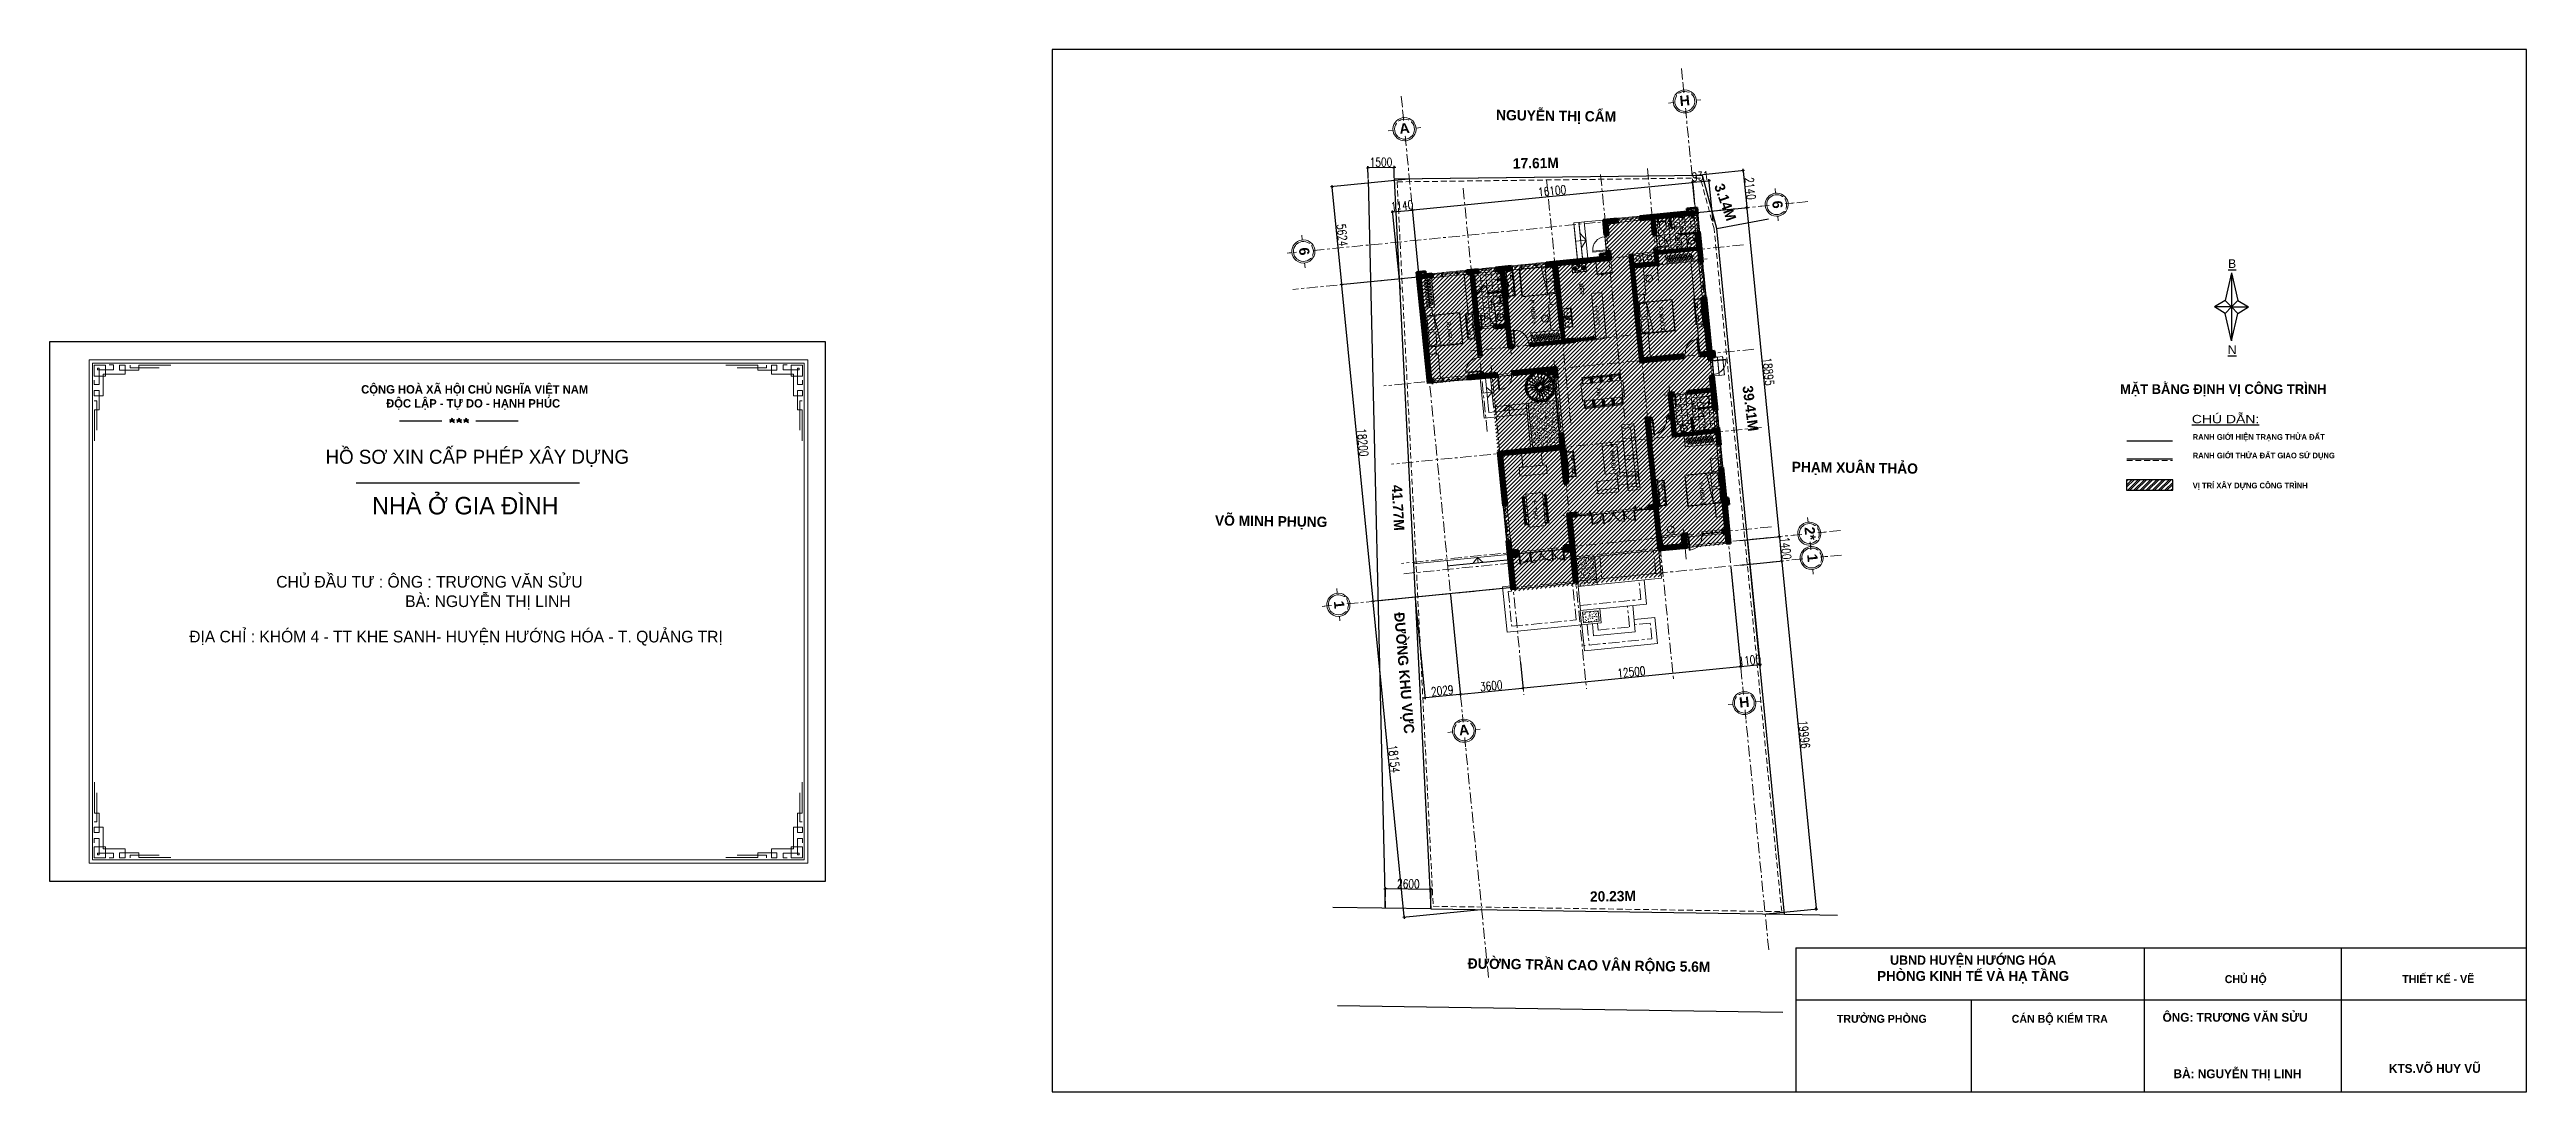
# Model space of a CAD drawing. Header units: millimetres. Extents: x 2164007 to 2324354, y -2513385 to -2308978.
# Drawn here: x 2164007 to 2305599, y -2368610 to -2308978 of the extents above; entities that cross this region are included whole.
import ezdxf

# ---------------------------------------------------------------- set-up
doc = ezdxf.new("R2010")
doc.units = ezdxf.units.MM
for name, pattern in [('Dash 1_16_', [3.175, 1.5875, -1.5875]), ('Grid Line', [22.225, 12.7, -3.175, 3.175, -3.175]), ('Hidden', [7.14375, 4.7625, -2.38125]), ('Overhead 1_16_', [2.579687, 1.5875, -0.992187])]:
    doc.linetypes.add(name, pattern=pattern)
for name, color, linetype in [('0.18', 39, 'Continuous'), ('0.25', 9, 'Continuous'), ('0.45', 1, 'Continuous'), ('09 NÉT MÁI', 2, 'Continuous'), ('5', 5, 'Continuous'), ('LAYER01', 7, 'Continuous')]:
    doc.layers.add(name, color=color, linetype=linetype)
for name, color, linetype, lineweight in [('A-AREA-IDEN', 2, 'Continuous', 9), ('A-DETL-GENF', 8, 'Continuous', 9), ('A-DETL-MEDM', 33, 'Continuous', 20), ('A-DETL-THIN', 151, 'Continuous', 9), ('A-DOOR', 8, 'Continuous', 13), ('A-FLOR', 8, 'Continuous', 13), ('A-FLOR-HRAL', 8, 'Continuous', 9), ('A-FLOR-PATT', 8, 'Continuous', 13), ('A-GLAZ', 8, 'Continuous', 13), ('A-WALL', 113, 'Continuous', 20), ('A-WALL-PATT', 8, 'Continuous', 50), ('G-ANNO-TEXT', 231, 'Continuous', 9), ('G-IMPT', 8, 'Continuous', 9), ('hatch', 253, 'Continuous', 9), ('I-FURN', 8, 'Continuous', 9), ('KTEN', 7, 'Continuous', 30), ('Layer3', 30, 'Continuous', 9), ('net thay', 147, 'Continuous', 9), ('NETHAY', 7, 'Continuous', 15), ('P-SANR-FIXT', 6, 'Continuous', 9), ('Q-SPCQ', 91, 'Continuous', 9), ('S-COLS', 52, 'Continuous', 9), ('S-GRID', 8, 'Continuous', 9), ('S-GRID-IDEN', 8, 'Continuous', 9), ('S-STRS', 8, 'Continuous', 9), ('S-STRS-MBND', 8, 'Overhead 1_16_', 9), ('text', 7, 'Continuous', 25)]:
    doc.layers.add(name, color=color, linetype=linetype, lineweight=lineweight)
doc.styles.add('Arial_2', font='arial.ttf', dxfattribs={"height": 468.40756})
doc.styles.add('Arial_B', font='arialbd.ttf', dxfattribs={"height": 190.266788})
doc.styles.add('Arial_B_1', font='arialbd.ttf', dxfattribs={"height": 253.68905})
doc.styles.add('KHUNGTEN', font='VHAVAN.TTF')
doc.styles.add('khungten1', font='VHHELS.TTF')
doc.styles.add('ROMANS', font='romans.shx', dxfattribs={"width": 0.75, "bigfont": 'vns.shx'})
doc.styles.add('style1', font='VHELVCN.TTF')
doc.styles.add('text', font='VHARIALN.TTF', dxfattribs={"height": 250})
doc.dimstyles.new('a3 100 to', dxfattribs={"dimtxt": 500, "dimasz": 45, "dimexe": 90, "dimexo": 60, "dimgap": 55, "dimtad": 1, "dimdec": 0, "dimzin": 1, "dimdsep": 46, "dimtxsty": 'ROMANS', "dimblk": 'T1', "dimcen": 75, "dimdle": 90, "dimclrd": 251, "dimclre": 251, "dimclrt": 3, "dimadec": 0, "dimazin": 0, "dimtfac": 1, "dimtdec": 0, "dimtix": 1, "dimtmove": 1, "dimatfit": 3, "dimldrblk": 'T1', "dimfxl": 1, "dimtolj": 1, "dimtzin": 1, "dimarcsym": 0})
pattern_1 = [(45, (2520378.043, -2293040.63), (-31.8198, 31.8198), [])]
pattern_2 = [(0, (2520378.04, -2293040.63), (365.76, 91.44), [30.175, -244.145, 30.175, -244.145, -1463.04]), (0, (2520378.04, -2293040.63), (365.76, 91.44), [-548.64, 30.175, -518.465, 30.175, -244.145, -640.08]), (0, (2520378.04, -2293040.63), (365.76, 91.44), [-1371.6, 30.175, -152.705, 30.175, -427.025]), (120, (2520515.2, -2292994.91), (-262.06936, 271.03745), [30.175, -244.145, 30.175, -244.145, -1463.04]), (120, (2520515.2, -2292994.91), (-262.06936, 271.03745), [-548.64, 30.175, -518.465, 30.175, -244.145, -640.08]), (120, (2520515.2, -2292994.91), (-262.06936, 271.03745), [-1371.6, 30.175, -152.705, 30.175, -427.025]), (240, (2520560.92, -2292812.03), (-103.69064, -362.47745), [30.175, -244.145, 30.175, -244.145, -1463.04]), (240, (2520560.92, -2292812.03), (-103.69064, -362.47745), [-548.64, 30.175, -518.465, 30.175, -244.145, -640.08]), (240, (2520560.92, -2292812.03), (-103.69064, -362.47745), [-1371.6, 30.175, -152.705, 30.175, -427.025])]

msp = doc.modelspace()

# ---------------------------------------------------------------- texts
for s, insert, char_height, width, attachment_point in [('{\\f.VnAvantH|b1|i0|c0|p34;mÆt b»ng §ÞNH VÞ C¤NG TR×NH}', (2288264.2, -2328118.5), 553.351, 12368.045, 2), ('{\\f.VnAvantH|b1|i0|c0|p34;\\H1.143x;RANH GIíI HIÖN TR¹NG THöA §ÊT}', (2286518.3, -2330968.8), 284.728, 8779.263, 1), ('{\\f.VnAvantH|b1|i0|c0|p34;\\H1.143x;RANH GIíI THöA §ÊT GIAO Sö DôNG}', (2286518.3, -2332028.5), 284.728, 8779.263, 1), ('{\\f.VnAvantH|b1|i0|c0|p34;\\H1.143x;VÞ TRÝ X¢Y DùNG C¤NG TR×NH}', (2286518.3, -2333743.7), 284.728, 8779.263, 1)]:
    msp.add_mtext(s, dxfattribs=dict(insert=insert, char_height=char_height, width=width, attachment_point=attachment_point))
at = {"layer": '0.25', "insert": (2181821.9, -2328168.7), "char_height": 480, "attachment_point": 1, "style": 'text'}
msp.add_mtext('{\\f.VnBahamasBH|b1|i0|c0|p34;céng hoµ x· héi chñ nghÜa viÖt nam\\P        ®éc lËp - tù do - h¹nh phóc}', dxfattribs=at)
at = {"layer": '0.25'}
for s, insert, char_height, attachment_point in [('{\\f.VnBodoniH|b0|i0|c0|p34;hå s¬ xin cÊp phÐp x©y dùng}', (2188460.1, -2331863.4), 800, 2), ('{\\f.VnRevueH|b0|i0|c0|p34;nhµ ë GIA §×NH}', (2187772.8, -2335064.4), 1000, 5)]:
    msp.add_mtext(s, dxfattribs=dict(at, insert=insert, char_height=char_height, attachment_point=attachment_point))
at = {"layer": 'KTEN', "char_height": 509.683, "attachment_point": 5}
for s, insert in [('{\\f.VnBlackH|b0|i0|c0|p34;\\H1.308x;chñ §ÇU T¦ : ¤NG : TR¦¥NG V¡N SöU\\P                           Bµ: NGUYÔN THÞ LINH}', (2185724.4, -2340039.9)), ('{\\f.VnBlackH|b0|i0|c0|p34;\\H1.308x;§ÞA CHØ : KHãM 4 - TT KHE SANH- HUYÖN H¦íNG HãA - T. QU¶NG TRÞ}', (2187243.4, -2342635))]:
    msp.add_mtext(s, dxfattribs=dict(at, insert=insert))
at = {"layer": 'LAYER01', "attachment_point": 2, "style": 'style1'}
for s, insert, char_height in [('{\\f.VnAvantH|b1|i0|c0|p34;\\C7;UBND HUYÖN H¦íNG HãA\\P\\H1.067x;PHßNG KINH TÕ Vµ H¹ TÇNG}', (2273967.4, -2360778, -16098), 531.915), ('{\\f.VnAvantH|b1|i0|c0|p34;\\C7;CHñ Hé}', (2289550.4, -2361902.5, -16098), 453.901), ('{\\f.VnAvantH|b1|i0|c0|p34;\\C7;THIÕT KÕ - VÏ}', (2300556.7, -2361902.5, -16098), 453.901), ('{\\f.VnAvantH|b1|i0|c0|p34;\\C7;TR¦ëNG PHßNG}', (2268747.4, -2364172, -16098), 453.901), ('{\\f.VnAvantH|b1|i0|c0|p34;\\C7;C¸N Bé KIÓM TRA}', (2278921.4, -2364172, -16098), 453.901), ('{\\f.VnAvantH|b1|i0|c0|p34;\\C7;¤NG: TR¦¥NG V¡N SöU}', (2288942.7, -2364061.6, -16098), 504.334), ('{\\f.VnAvantH|b1|i0|c0|p34;\\C7;Bµ: NGUYÔN THÞ LINH}', (2289078.8, -2367289.3, -16098), 504.334), ('{\\f.VnAvantH|b1|i0|c0|p34;\\C7;KTS.Vâ HUY Vò}', (2300359.2, -2366983.9, -16098), 504.334)]:
    msp.add_mtext(s, dxfattribs=dict(at, insert=insert, char_height=char_height))
at = {"layer": 'text', "attachment_point": 5}
for s, insert, char_height, style in [('{\\f.VnHelvetInsH|b0|i0|c0|p34;\\LB}', (2288773.1, -2321217), 498.514, 'KHUNGTEN'), ('{\\f.VnHelvetInsH|b0|i0|c0|p34;\\LN}', (2288773.1, -2326138.5), 498.514, 'KHUNGTEN'), ('{\\f.VnHelvetInsH|b0|i0|c0|p34;\\W1.2;\\LCHó DÉN:}', (2288397.1, -2330109.6), 475.903, 'khungten1')]:
    msp.add_mtext(s, dxfattribs=dict(at, insert=insert, char_height=char_height, style=style))

# ---------------------------------------------------------------- blocks, each defined once
blk = doc.blocks.new('2 - Sofa 2 cho-389010-TÂ_NG 1')
at = {"layer": 'I-FURN'}
for p, q in [((629, 165), (0, 165)), ((0, 140), (0, 165)), ((0, -335), (0, 140)), ((600, -335), (600, 140)), ((695, 165), (629, 165)), ((775, 165), (695, 165)), ((800, -535), (800, 140)), ((0, -405), (0, -335)), ((0, -335), (600, -335)), ((0, -430), (0, -405)), ((0, -510), (0, -430)), ((0, -535), (0, -510)), ((0, -535), (800, -535)), ((670, -405), (600, -335))]:
    blk.add_line(p, q, dxfattribs=at)
for points, knots in [([(629, 165), (627, 165), (623, 165), (618, 163), (615, 162), (613, 161), (611, 160), (609, 158), (607, 157), (605, 155), (604, 153), (603, 151), (602, 149), (600, 145), (600, 142), (600, 140)], [0, 0, 0, 0, 0.1666667, 0.25, 0.3333333, 0.375, 0.4166667, 0.5, 0.5416667, 0.5833333, 0.6666667, 0.7083333, 0.75, 0.8333333, 1, 1, 1, 1]), ([(781, 164), (781, 164), (779, 165), (777, 165), (775, 165)], [0.68516372, 0.68516372, 0.68516372, 0.68516372, 0.7, 1, 1, 1, 1]), ([(793, 158), (792, 157), (789, 155), (786, 151), (784, 149), (782, 147), (779, 144), (777, 142), (775, 140)], [0, 0, 0, 0, 0.2, 0.4, 0.55, 0.625, 0.7, 1, 1, 1, 1]), ([(787, 162), (787, 162), (785, 163), (784, 163), (783, 164), (782, 164)], [0.34605119, 0.34605119, 0.34605119, 0.34605119, 0.4, 0.55, 0.6, 0.6, 0.6, 0.6]), ([(793, 158), (792, 159), (790, 160), (789, 161), (788, 161)], [0, 0, 0, 0, 0.2, 0.28616359, 0.28616359, 0.28616359, 0.28616359]), ([(695, -430), (693, -428), (690, -425), (686, -421), (684, -419), (681, -416), (679, -414), (677, -412), (674, -409), (672, -407), (671, -406), (670, -405)], [0, 0, 0, 0, 0.1666667, 0.25, 0.3333333, 0.4166667, 0.5, 0.5833333, 0.6666667, 0.8333333, 1, 1, 1, 1]), ([(800, -535), (800, -535), (800, -535), (798, -533), (797, -532), (795, -530), (794, -529), (792, -527), (790, -525), (788, -523), (786, -521), (784, -519), (780, -515), (777, -512), (775, -510)], [0, 0, 0, 0, 0.1666667, 0.25, 0.3333333, 0.4166667, 0.4583333, 0.5, 0.5833333, 0.6666667, 0.7083333, 0.75, 0.8333333, 1, 1, 1, 1])]:
    blk.add_open_spline(points, degree=3, knots=knots, dxfattribs=at)
for points in [[(679, 156), (678, 155), (675, 152), (673, 148), (671, 144), (670, 141), (670, 140)], [(695, 165), (693, 165), (690, 165), (686, 163), (682, 160), (680, 157), (679, 156)], [(695, 140), (693, 141), (691, 144), (686, 148), (682, 152), (680, 155), (679, 156)], [(775, 165), (777, 165), (782, 164), (788, 162), (791, 159), (793, 158)], [(800, 140), (800, 141), (800, 144), (799, 147), (798, 151), (795, 155), (794, 157), (793, 158)], [(796, 153), (796, 153), (796, 154), (796, 154)]]:
    blk.add_open_spline(points, degree=3, dxfattribs=at)
blk = doc.blocks.new('2 - Sofa 2 cho-380035-TÂ_NG 1')
at = {"layer": 'I-FURN'}
for p, q in [((800, 535), (0, 535)), ((0, 510), (0, 535)), ((0, 430), (0, 510)), ((0, 405), (0, 430)), ((0, 335), (0, 405)), ((0, -140), (0, 335)), ((600, 335), (0, 335)), ((600, 335), (670, 405)), ((600, -140), (600, 335)), ((800, -140), (800, 535)), ((0, -165), (0, -140)), ((0, -165), (629, -165)), ((629, -165), (695, -165)), ((695, -165), (775, -165))]:
    blk.add_line(p, q, dxfattribs=at)
for points, knots in [([(670, 405), (671, 406), (672, 407), (674, 409), (677, 412), (679, 414), (681, 416), (684, 419), (686, 421), (690, 425), (693, 428), (695, 430)], [0, 0, 0, 0, 0.1666667, 0.3333333, 0.4166667, 0.5, 0.5833333, 0.6666667, 0.75, 0.8333333, 1, 1, 1, 1]), ([(775, 510), (777, 512), (780, 515), (784, 519), (787, 522), (789, 524), (791, 526), (792, 527), (794, 529), (795, 530), (797, 532), (798, 533), (800, 535), (800, 535), (800, 535)], [0, 0, 0, 0, 0.1666667, 0.25, 0.3333333, 0.375, 0.4166667, 0.5, 0.5416667, 0.5833333, 0.6666667, 0.75, 0.8333333, 1, 1, 1, 1]), ([(600, -140), (600, -142), (600, -145), (602, -150), (603, -152), (605, -154), (606, -155), (607, -157), (609, -158), (611, -160), (613, -161), (615, -162), (618, -163), (623, -165), (627, -165), (629, -165)], [0, 0, 0, 0, 0.1666667, 0.25, 0.3333333, 0.375, 0.4166667, 0.4583333, 0.5, 0.5833333, 0.625, 0.6666667, 0.75, 0.8333333, 1, 1, 1, 1]), ([(775, -165), (776, -165), (778, -165), (780, -164), (781, -164)], [0, 0, 0, 0, 0.2, 0.31483628, 0.31483628, 0.31483628, 0.31483628]), ([(782, -164), (784, -164), (785, -163), (787, -162), (787, -162)], [0.4, 0.4, 0.4, 0.4, 0.6, 0.65394881, 0.65394881, 0.65394881, 0.65394881]), ([(788, -161), (789, -161), (790, -160), (792, -159), (793, -158)], [0.71383641, 0.71383641, 0.71383641, 0.71383641, 0.8, 1, 1, 1, 1]), ([(793, -158), (794, -157), (795, -155), (797, -151), (798, -149), (799, -147), (800, -144), (800, -142), (800, -140)], [0, 0, 0, 0, 0.2, 0.4, 0.55, 0.625, 0.7, 1, 1, 1, 1])]:
    blk.add_open_spline(points, degree=3, knots=knots, dxfattribs=at)
for points in [[(670, -140), (670, -141), (671, -144), (673, -148), (675, -152), (678, -155), (679, -156)], [(679, -156), (680, -155), (682, -152), (686, -148), (691, -144), (693, -141), (695, -140)], [(679, -156), (680, -157), (682, -160), (686, -163), (690, -165), (693, -165), (695, -165)], [(775, -140), (776, -141), (779, -144), (782, -147), (786, -151), (789, -155), (792, -157), (793, -158)], [(793, -158), (791, -159), (788, -162), (782, -164), (777, -165), (775, -165)], [(796, -154), (796, -154), (796, -153), (796, -153)]]:
    blk.add_open_spline(points, degree=3, dxfattribs=at)
blk = doc.blocks.new('Furniture 1 - Furniture 3-1054465-TÂ_NG 1')
at = {"layer": 'I-FURN'}
for p, q in [((-11975, 6820), (-12816, 6820)), ((-12816, 6820), (-12816, 5206)), ((-11975, 5206), (-11975, 6820)), ((-12816, 5206), (-11975, 5206))]:
    blk.add_line(p, q, dxfattribs=at)
blk = doc.blocks.new('LAO TI VI 2 - LOA-TIVI-380032-TÂ_NG 1')
at = {"layer": 'I-FURN'}
for p, q in [((-844, 421), (745, 421)), ((-844, 421), (-844, 345)), ((-844, 356), (745, 356)), ((-844, 356), (-844, 345)), ((745, 345), (-844, 345)), ((745, 345), (-844, 345)), ((657, 457), (-809, 457)), ((-809, 457), (-809, 421)), ((-809, 457), (657, 457)), ((-809, 421), (-809, 457)), ((-809, 345), (-809, -47)), ((-809, -47), (-809, 345)), ((-762, 345), (-762, 0)), ((-762, 0), (-762, 345)), ((-762, 0), (610, 0)), ((-762, 0), (610, 0)), ((-557, 126), (-303, 126)), ((-557, 126), (-557, 25)), ((-303, 25), (-557, 25)), ((-303, 25), (-303, 126)), ((-175, 345), (-175, 286)), ((-175, 286), (22, 286)), ((22, 286), (22, 345)), ((145, 120), (399, 120)), ((145, 120), (145, 18)), ((399, 18), (145, 18)), ((399, 18), (399, 120)), ((610, 0), (610, 345)), ((610, 0), (610, 345)), ((657, 421), (657, 457)), ((657, 457), (657, 421)), ((657, -47), (657, 345)), ((657, 345), (657, -47)), ((745, 345), (745, 421)), ((745, 345), (745, 356)), ((-809, -47), (657, -47)), ((657, -47), (-809, -47))]:
    blk.add_line(p, q, dxfattribs=at)
for points in [[(657, 457), (657, 457), (657, 457), (657, 457)], [(657, 457), (657, 457), (657, 457), (657, 457)], [(-809, -47), (-809, -47), (-809, -47), (-809, -47)], [(-809, -47), (-809, -47), (-809, -47), (-809, -47)], [(657, -47), (657, -47), (657, -47), (657, -47)], [(657, -47), (657, -47), (657, -47), (657, -47)]]:
    blk.add_open_spline(points, degree=3, dxfattribs=at)
blk = doc.blocks.new('4 - Sofa 2 cho-389009-TÂ_NG 1')
at = {"layer": 'I-FURN'}
for p, q in [((600, 165), (-600, 165)), ((-600, 140), (-600, 165)), ((-600, -335), (-600, 140)), ((17, 130), (17, 130)), ((600, 165), (600, 140)), ((600, -335), (600, 140)), ((-600, -405), (-600, -335)), ((-600, -335), (600, -335)), ((-600, -430), (-600, -405)), ((-600, -510), (-600, -430)), ((-600, -535), (-600, -510)), ((-600, -535), (600, -535)), ((600, -405), (600, -335)), ((600, -405), (600, -430)), ((600, -510), (600, -430)), ((600, -535), (600, -510))]:
    blk.add_line(p, q, dxfattribs=at)
blk = doc.blocks.new('4 - Sofa 2 cho-V1-TÂ_NG 1')
at = {"layer": 'I-FURN'}
for p, q in [((600, 535), (-600, 535)), ((-600, 510), (-600, 535)), ((-600, 430), (-600, 510)), ((-600, 405), (-600, 430)), ((-600, 335), (-600, 405)), ((-600, -140), (-600, 335)), ((600, 335), (-600, 335)), ((600, 510), (600, 535)), ((600, 430), (600, 510)), ((600, 430), (600, 405)), ((600, 335), (600, 405)), ((600, -140), (600, 335)), ((-600, -165), (-600, -140)), ((-600, -165), (600, -165)), ((-17, -130), (-17, -130)), ((600, -140), (600, -165))]:
    blk.add_line(p, q, dxfattribs=at)
blk = doc.blocks.new('Refrigerator06 - 11ZREF06_dwg-420222-TÂ_NG 1')
at = {"layer": 'G-IMPT'}
for p, q in [((0, 0), (0, 864)), ((699, 864), (0, 864)), ((699, 0), (0, 0)), ((699, 864), (699, 0)), ((699, 864), (711, 864)), ((699, 0), (699, 864)), ((699, 0), (711, 0)), ((711, 864), (711, 0)), ((711, 864), (711, 305)), ((762, 864), (711, 864)), ((762, 305), (711, 305)), ((711, 305), (711, 292)), ((762, 305), (711, 305)), ((762, 292), (711, 292)), ((762, 292), (711, 292)), ((711, 0), (711, 292)), ((762, 0), (711, 0)), ((762, 864), (762, 305)), ((762, 343), (787, 343)), ((762, 343), (787, 343)), ((762, 305), (762, 292)), ((762, 292), (762, 0)), ((762, 267), (787, 267)), ((762, 267), (787, 267)), ((787, 381), (792, 376)), ((787, 381), (792, 376)), ((787, 330), (787, 381)), ((787, 381), (787, 330)), ((787, 330), (793, 342)), ((787, 330), (793, 342)), ((787, 229), (787, 279)), ((787, 279), (793, 267)), ((787, 229), (787, 279)), ((787, 279), (793, 267)), ((787, 229), (792, 234)), ((787, 229), (792, 234)), ((793, 366), (792, 376)), ((793, 366), (792, 376)), ((793, 244), (792, 234)), ((793, 244), (792, 234)), ((793, 353), (793, 366)), ((793, 353), (793, 366)), ((793, 342), (793, 353)), ((793, 342), (793, 353)), ((793, 267), (793, 256)), ((793, 267), (793, 256)), ((793, 256), (793, 244)), ((793, 256), (793, 244))]:
    blk.add_line(p, q, dxfattribs=at)
blk = doc.blocks.new('Refrigerator06 - Refrigerator06-420229-TÂ_NG 1')
blk.add_blockref('Refrigerator06 - 11ZREF06_dwg-420222-TÂ_NG 1', (0, 0))
blk = doc.blocks.new('M_Sink Kitchen-Triple - 1100 x 535mm-319208-TÂ_NG 1')
at = {"layer": 'P-SANR-FIXT'}
for p, q in [((566, 270), (-534, 270)), ((-534, 270), (-534, -265)), ((-496, 105), (-496, -176)), ((-137, 156), (-445, 156)), ((-86, 105), (-86, -176)), ((-48, -176), (-48, 54)), ((3, 213), (3, 16)), ((28, 213), (28, 16)), ((79, 54), (79, -176)), ((117, 105), (117, -176)), ((477, 156), (168, 156)), ((528, -176), (528, 105)), ((566, -265), (566, 270)), ((-534, -265), (566, -265)), ((-445, -227), (-137, -227)), ((28, -227), (3, -227)), ((168, -227), (477, -227))]:
    blk.add_line(p, q, dxfattribs=at)
for centre, radius, start, end in [((-445, 105), 50.8, 90, 180), ((-137, 105), 50.8, 360, 90), ((-84, 213), 25.4, 360, 180), ((-84, 213), 25.4, 180, 360), ((3, 54), 50.8, 90, 180), ((16, 213), 12.7, 360, 180), ((16, 16), 12.7, 180, 0), ((28, 54), 50.8, 0, 90), ((116, 213), 25.4, 360, 180), ((116, 213), 25.4, 180, 360), ((168, 105), 50.8, 90, 180), ((477, 105), 50.8, 360, 90), ((-445, -176), 50.8, 180, 270), ((-240, -36), 25.4, 0, 180), ((-240, -36), 25.4, 180, 360), ((-137, -176), 50.8, 270, 0), ((3, -176), 50.8, 180, 270), ((16, -87), 25.4, 360, 180), ((16, -87), 25.4, 180, 360), ((28, -176), 50.8, 270, 0), ((168, -176), 50.8, 180, 270), ((272, -36), 25.4, 0, 180), ((272, -36), 25.4, 180, 360), ((477, -176), 50.8, 270, 0)]:
    blk.add_arc(centre, radius, start, end, dxfattribs=at)
blk = doc.blocks.new('BEP DON - BEP DON-687181-TÂ_NG 1')
at = {"layer": 'I-FURN'}
for p, q in [((-400, -230), (-400, 230)), ((-400, 230), (400, 230)), ((-400, 230), (-390, 220)), ((-390, 220), (-390, -220)), ((390, 220), (-390, 220)), ((-365, 2), (-365, 0)), ((-365, 2), (-358, 2)), ((-358, 2), (-286, 2)), ((-358, 0), (-358, 2)), ((-286, 2), (-286, 0)), ((-240, 120), (-242, 120)), ((-242, 114), (-242, 120)), ((-242, 42), (-242, 114)), ((-242, 114), (-240, 114)), ((-240, 42), (-242, 42)), ((-240, 120), (-240, 114)), ((-240, 114), (-240, 42)), ((-194, 2), (-121, 2)), ((-194, 0), (-194, 2)), ((-121, 2), (-115, 2)), ((-121, 2), (-121, 0)), ((-115, 0), (-115, 2)), ((-71, 169), (-82, 169)), ((-82, 169), (-82, 124)), ((-82, 124), (-71, 124)), ((-71, 124), (-71, 169)), ((-21, 169), (-32, 169)), ((-32, 169), (-32, 124)), ((-32, 124), (-21, 124)), ((-21, 124), (-21, 169)), ((32, 169), (21, 169)), ((21, 169), (21, 124)), ((21, 124), (32, 124)), ((32, 124), (32, 169)), ((82, 169), (71, 169)), ((71, 169), (71, 124)), ((71, 124), (82, 124)), ((82, 124), (82, 169)), ((115, 2), (115, 0)), ((115, 2), (121, 2)), ((121, 2), (194, 2)), ((121, 0), (121, 2)), ((194, 2), (194, 0)), ((242, 120), (240, 120)), ((240, 114), (240, 120)), ((240, 42), (240, 114)), ((240, 114), (242, 114)), ((242, 42), (240, 42)), ((242, 120), (242, 114)), ((242, 114), (242, 42)), ((286, 2), (358, 2)), ((286, 0), (286, 2)), ((358, 2), (365, 2)), ((358, 2), (358, 0)), ((365, 0), (365, 2)), ((390, 220), (400, 230)), ((390, -220), (390, 220)), ((400, 230), (400, -230)), ((-390, -220), (-400, -230)), ((400, -230), (-400, -230)), ((-390, -220), (390, -220)), ((-358, 0), (-365, 0)), ((-286, 0), (-358, 0)), ((-242, -114), (-242, -42)), ((-242, -42), (-240, -42)), ((-242, -120), (-242, -114)), ((-240, -114), (-242, -114)), ((-242, -120), (-240, -120)), ((-240, -42), (-240, -114)), ((-240, -114), (-240, -120)), ((-121, 0), (-194, 0)), ((-115, 0), (-121, 0)), ((121, 0), (115, 0)), ((194, 0), (121, 0)), ((240, -114), (240, -42)), ((240, -42), (242, -42)), ((240, -120), (240, -114)), ((242, -114), (240, -114)), ((240, -120), (242, -120)), ((242, -42), (242, -114)), ((242, -114), (242, -120)), ((358, 0), (286, 0)), ((365, 0), (358, 0)), ((390, -220), (400, -230))]:
    blk.add_line(p, q, dxfattribs=at)
blk.add_circle((0, -122), 70, dxfattribs=at)
for centre, radius, start, end in [((-240, 0), 105, 90.96213, 178.89608), ((-240, 0), 105, 180, 269.03787), ((-240, 0), 98, 91.03085, 178.81723), ((-240, 0), 98, 180, 268.96915), ((-240, 0), 92.4, 91.093, 178.74593), ((-240, 0), 92.4, 180, 268.907), ((-240, 0), 90, 91.12248, 178.7121), ((-240, 0), 90, 180, 268.87752), ((-240, 0), 92.4, 156.64542, 162.02301), ((-240, 0), 82.2, 91.24679, 178.56947), ((-240, 0), 82.2, 180, 268.75321), ((-240, 0), 76.3, 91.32399, 178.48089), ((-240, 0), 76.3, 180, 268.67601), ((-240, 0), 92.4, 137.97699, 143.35458), ((-240, 0), 76.3, 154.97124, 160.02876), ((-240, 0), 55, 91.83679, 177.89253), ((-240, 0), 55, 180, 268.16321), ((-240, 0), 76.3, 109.97124, 115.02876), ((-240, 0), 23, 0, 180), ((-240, 0), 23, 180, 360), ((-240, 0), 92.4, 96.64542, 102.02301), ((-240, 0), 105, 1.10392, 89.85821), ((-240, 0), 98, 1.18277, 89.84808), ((-240, 0), 92.4, 1.25407, 89.83892), ((-240, 0), 90, 1.2879, 89.83458), ((-240, 0), 82.2, 1.43053, 89.81626), ((-240, 0), 76.3, 1.51911, 89.80488), ((-240, 0), 55, 2.10747, 89.72931), ((-240, 0), 92.4, 77.97699, 83.35458), ((-240, 0), 76.3, 64.97124, 70.02876), ((-240, 0), 92.4, 36.64542, 42.02301), ((-240, 0), 76.3, 19.97124, 25.02876), ((-240, 0), 92.4, 17.97699, 23.35458), ((-76, 147), 15, 112.62393, 180), ((-76, 147), 15, 180, 247.37607), ((-76, 147), 15, 360, 67.37607), ((-76, 147), 15, 292.62393, 360), ((-26, 147), 15, 112.62393, 180), ((-26, 147), 15, 180, 247.37607), ((-26, 147), 15, 360, 67.37607), ((-26, 147), 15, 292.62393, 360), ((26, 147), 15, 112.62393, 180), ((26, 147), 15, 180, 247.37607), ((26, 147), 15, 0, 67.37607), ((26, 147), 15, 292.62393, 360), ((76, 147), 15, 112.62393, 180), ((76, 147), 15, 180, 247.37607), ((76, 147), 15, 0, 67.37607), ((76, 147), 15, 292.62393, 360), ((240, 0), 105, 90.14179, 178.89608), ((240, 0), 98, 90.15192, 178.81723), ((240, 0), 92.4, 90.16005, 178.73466), ((240, 0), 82.2, 90.18374, 178.56947), ((240, 0), 82.2, 180, 269.81626), ((240, 0), 76.3, 90.19512, 178.48089), ((240, 0), 76.3, 154.97124, 160.02876), ((240, 0), 55, 90.27069, 177.89253), ((240, 0), 76.3, 109.97124, 115.02876), ((240, 0), 23, 360, 180), ((240, 0), 105, 1.10392, 89.03787), ((240, 0), 98, 1.18277, 88.96915), ((240, 0), 92.4, 1.26534, 88.91394), ((240, 0), 82.2, 1.43053, 88.75321), ((240, 0), 76.3, 1.51911, 88.67601), ((240, 0), 55, 2.10747, 88.16321), ((240, 0), 98, 271.03085, 0), ((240, 0), 55, 271.83679, 0), ((240, 0), 92.4, 271.08606, 0), ((240, 0), 76.3, 64.97124, 70.02876), ((240, 0), 76.3, 19.97124, 25.02876), ((-240, 0), 92.4, 197.97699, 203.35458), ((-240, 0), 92.4, 216.64542, 222.02301), ((-240, 0), 76.3, 199.97124, 205.02876), ((-240, 0), 76.3, 244.97124, 250.02876), ((-240, 0), 92.4, 257.97699, 263.35458), ((-240, 0), 92.4, 270.16108, 360), ((-240, 0), 90, 270.16542, 360), ((-240, 0), 105, 270.14179, 360), ((-240, 0), 98, 270.15192, 360), ((-240, 0), 76.3, 270.19512, 360), ((-240, 0), 55, 270.27069, 360), ((-240, 0), 82.2, 270.18374, 360), ((-240, 0), 92.4, 276.64542, 282.02301), ((-240, 0), 76.3, 289.97124, 295.02876), ((-240, 0), 76.3, 334.97124, 340.02876), ((-240, 0), 92.4, 317.97699, 323.35458), ((-240, 0), 92.4, 336.64542, 342.02301), ((0, -122), 70, 0, 180), ((0, -122), 70, 180, 360), ((0, -122), 62, 0, 180), ((0, -122), 62, 180, 360), ((0, -122), 10, 0, 180), ((0, -122), 10, 180, 360), ((240, 0), 105, 180, 269.85821), ((240, 0), 98, 180, 269.84808), ((240, 0), 92.4, 180, 269.83995), ((240, 0), 76.3, 180, 269.80488), ((240, 0), 76.3, 199.97124, 205.02876), ((240, 0), 55, 180, 269.72931), ((240, 0), 76.3, 244.97124, 250.02876), ((240, 0), 23, 180, 360), ((240, 0), 105, 270.96213, 360), ((240, 0), 76.3, 271.32399, 360), ((240, 0), 82.2, 271.24679, 360), ((240, 0), 76.3, 289.97124, 295.02876), ((240, 0), 76.3, 334.97124, 340.02876)]:
    blk.add_arc(centre, radius, start, end, dxfattribs=at)
blk = doc.blocks.new('Bed 1800X200 - Double 53_ x 74_-355935-TÂ_NG 1')
at = {"layer": 'I-FURN'}
for p, q in [((1239, 766), (-561, 766)), ((-561, 328), (-561, -1234)), ((-535, 740), (-535, -1209)), ((-535, 740), (1214, 740)), ((1214, 248), (-535, 20)), ((-485, 664), (-485, 248)), ((-485, 664), (276, 664)), ((-485, 248), (276, 248)), ((276, 664), (276, 248)), ((403, 664), (403, 248)), ((403, 664), (1163, 664)), ((403, 248), (1163, 248)), ((1163, 664), (1163, 248)), ((1214, 740), (1214, -1209)), ((1239, -1234), (1239, 328)), ((-561, -1234), (1239, -1234)), ((-535, -1209), (1214, -1209))]:
    blk.add_line(p, q, dxfattribs=at)
blk = doc.blocks.new('Furniture 4 - Furniture 3-1054500-TÂ_NG 1')
at = {"layer": 'I-FURN'}
for p, q in [((-12419, 6840), (-12857, 6840)), ((-12857, 6840), (-12857, 6055)), ((-12857, 6055), (-12419, 6055)), ((-12419, 6055), (-12419, 6840))]:
    blk.add_line(p, q, dxfattribs=at)
blk = doc.blocks.new('Furniture 23 - Furniture 3-1054512-TÂ_NG 1')
at = {"layer": 'I-FURN'}
for p, q in [((-5616, 4395), (-5616, 2595)), ((-5016, 4395), (-5616, 4395)), ((-5016, 2595), (-5016, 4395)), ((-5616, 2595), (-5016, 2595))]:
    blk.add_line(p, q, dxfattribs=at)
blk = doc.blocks.new('Furniture 24 - Furniture 3-1054524-TÂ_NG 1')
at = {"layer": 'I-FURN'}
for p, q in [((-12419, 6623), (-12857, 6623)), ((-12857, 6623), (-12857, 5890)), ((-12857, 5890), (-12419, 5890)), ((-12419, 5890), (-12419, 6623))]:
    blk.add_line(p, q, dxfattribs=at)
blk = doc.blocks.new('Bồn rửa đơn có bục 1_1 - Bồn rửa đơn có bục 1_0001-1125589-TÂ_NG 1')
at = {"layer": 'P-SANR-FIXT'}
for p, q in [((-412, 541), (413, 541)), ((-23, 50), (-412, 50)), ((12, 209), (-12, 209)), ((-12, 209), (-12, 64)), ((-3, 126), (-3, 63)), ((3, 126), (-3, 126)), ((3, 63), (3, 126)), ((12, 64), (12, 209)), ((413, 50), (23, 50))]:
    blk.add_line(p, q, dxfattribs=at)
for centre, radius in [((0, 286), 205), ((0, 286), 185), ((0, 44), 20), ((0, 286), 13.7)]:
    blk.add_circle(centre, radius, dxfattribs=at)
for centre, radius, start, end in [((0, 44), 23.9, 120.1574, 60.23163), ((0, 286), 22, 360, 180), ((0, 286), 22, 180, 360), ((0, 286), 13.7, 0, 180), ((0, 286), 13.7, 180, 360)]:
    blk.add_arc(centre, radius, start, end, dxfattribs=at)
blk = doc.blocks.new('TOILET - TOILET-319230-TÂ_NG 1')
at = {"layer": 'P-SANR-FIXT'}
for p, q in [((214, -19), (-214, -19)), ((194, -20), (-194, -20)), ((-172, -330), (-179, -355)), ((172, -330), (179, -355))]:
    blk.add_line(p, q, dxfattribs=at)
for centre, radius, start, end in [((2, -114), 240, 176.45134, 195.29606), ((-46, -111), 192, 151.28093, 176.45134), ((-4, -116), 234, 195.29606, 215.21466), ((-10, -107), 207, 156.28619, 203.71381), ((-195, -224), 13.8, 230.67237, 288.99267), ((-194, -26), 6.48, 92.31678, 156.28619), ((-189, -186), 11.7, 205.41048, 277.5788), ((-343, -327), 167, 355.45589, 27.37997), ((137, -461), 330, 174.34872, 207.68777), ((-719, -298), 544, 346.05362, 355.45589), ((1, -792), 587, 95.83215, 108.99267), ((179, -2951), 2778, 97.23514, 97.5788), ((0, -384), 180, 127.4036, 162.5964), ((-14, -1400), 1216, 90.39737, 97.40697), ((45, -529), 218, 203.22164, 244.77183), ((0, -416), 206, 90, 122.07317), ((0, -787), 581, 84.16785, 95.83215), ((0, -624), 112, 244.77183, 295.22817), ((0, -3463), 3278, 89.60263, 90.39737), ((0, -416), 206, 57.92683, 90), ((14, -1400), 1216, 82.59303, 89.60263), ((-45, -529), 218, 295.22817, 336.77836), ((-1, -792), 587, 71.00733, 84.16785), ((0, -384), 180, 17.4036, 52.5964), ((-137, -461), 330, 332.31223, 3.68346), ((-179, -2951), 2778, 82.4212, 82.76486), ((343, -327), 167, 152.62003, 184.54411), ((719, -298), 544, 184.54411, 190.28794), ((-1948, -805), 2171, 9.68098, 10.89491), ((189, -186), 11.7, 262.4212, 334.58952), ((195, -224), 13.8, 251.00733, 309.32763), ((194, -26), 6.48, 23.71381, 87.68322), ((4, -116), 234, 324.78534, 344.70394), ((10, -107), 207, 336.28619, 23.71381), ((46, -111), 192, 3.54866, 28.71907), ((-2, -114), 240, 344.70394, 3.54866)]:
    blk.add_arc(centre, radius, start, end, dxfattribs=at)
blk = doc.blocks.new('VÒI TẮM - VÒI TẮM-355932-TÂ_NG 1')
at = {"layer": 'P-SANR-FIXT'}
for p, q in [((-99, 28), (-99, 28)), ((21, 9), (21, -65)), ((37, 85), (39, 29)), ((60, 85), (39, 85)), ((46, -66), (46, 8)), ((50, 56), (50, 43)), ((50, 18), (50, 18)), ((81, 85), (60, 85)), ((60, 8), (60, 8)), ((70, 43), (70, 56)), ((70, 18), (70, 18)), ((80, -20), (82, 85)), ((-8, -106), (-8, -108)), ((46, -20), (60, -20)), ((60, -20), (80, -20)), ((73, -108), (73, -106))]:
    blk.add_line(p, q, dxfattribs=at)
at = {"layer": 'P-SANR-FIXT', "flags": 128}
for points in [[(-102, 8), (-103, 8), (-103, 8), (-104, 8), (-104, 8), (-104, 8), (-105, 8), (-105, 8), (-106, 8), (-106, 8), (-106, 9), (-107, 9), (-107, 9), (-107, 9), (-108, 9), (-108, 10), (-108, 10), (-109, 10), (-109, 10), (-109, 11), (-110, 11), (-110, 11), (-110, 11), (-110, 12), (-111, 12), (-111, 12), (-111, 13), (-111, 13), (-111, 13), (-112, 14), (-112, 14), (-112, 15), (-112, 15), (-112, 15), (-112, 16), (-112, 16), (-112, 16), (-112, 17), (-112, 17), (-112, 18), (-112, 18), (-112, 18), (-112, 19), (-112, 19), (-112, 20), (-112, 20), (-112, 20), (-112, 21), (-112, 21), (-112, 22), (-111, 22), (-111, 22), (-111, 23), (-111, 23), (-111, 23), (-110, 24), (-110, 24), (-110, 24), (-110, 25), (-109, 25), (-109, 25), (-109, 25), (-109, 26), (-108, 26), (-108, 26), (-108, 26), (-107, 27), (-107, 27), (-106, 27), (-106, 27), (-106, 27), (-105, 27), (-105, 27), (-105, 28), (-104, 28), (-104, 28), (-103, 28), (-103, 28), (-103, 28), (-102, 28)], [(-29, 28), (-42, 28), (-54, 28), (-65, 28), (-74, 28), (-82, 28), (-89, 28), (-94, 28), (-98, 28), (-101, 28), (-102, 28), (-102, 28)], [(-102, 28), (-102, 28), (-100, 28), (-99, 28)], [(-99, 8), (-101, 8), (-102, 8), (-102, 8)], [(-102, 8), (-102, 8), (-100, 8), (-96, 8), (-92, 8), (-85, 8), (-78, 8), (-69, 8), (-59, 8), (-48, 8), (-35, 8), (-29, 8)], [(-99, 8), (-99, 8), (-99, 8)], [(-29, 28), (-18, 28), (-8, 28), (1, 28), (9, 28), (16, 28), (22, 28), (26, 28)], [(21, 8), (16, 8), (9, 8), (1, 8), (-9, 8), (-19, 8), (-29, 8)], [(21, 18), (21, 18), (21, 18), (21, 17), (21, 17), (21, 17), (21, 16), (21, 16), (21, 15), (21, 15), (21, 14), (21, 13), (21, 13), (21, 12), (21, 11), (21, 10), (21, 9), (21, 8)], [(27, 28), (30, 28), (32, 28), (33, 28)], [(33, 8), (32, 8), (30, 8), (28, 8)], [(46, 8), (46, 9), (46, 10), (46, 11), (46, 12), (46, 13), (46, 14), (46, 14), (46, 15), (46, 15), (46, 16), (46, 16), (46, 17), (46, 17), (46, 17), (46, 18), (46, 18), (46, 18)], [(60, 28), (60, 28), (60, 28)], [(22, -64), (20, -64), (19, -65), (17, -66), (16, -66), (14, -67), (13, -68), (11, -68), (10, -69), (9, -70), (7, -71), (6, -72), (5, -73), (4, -74), (3, -75), (2, -77), (1, -78), (0, -79), (-1, -80), (-2, -82), (-3, -83), (-4, -85), (-4, -86), (-5, -88), (-6, -89), (-6, -91), (-7, -92), (-7, -94), (-7, -95), (-7, -97), (-8, -98), (-8, -100), (-8, -102), (-8, -103), (-8, -105), (-8, -106), (-7, -108), (-7, -110), (-7, -111), (-7, -113), (-6, -114), (-6, -116), (-5, -116)], [(70, -116), (71, -114), (71, -113), (72, -111), (72, -110), (72, -108), (73, -107), (73, -105), (73, -103), (73, -102), (73, -100), (73, -99), (73, -97), (72, -96), (72, -94), (72, -92), (71, -91), (71, -89), (70, -88), (69, -86), (69, -85), (68, -83), (67, -82), (66, -81), (65, -79), (65, -78), (64, -77), (62, -76), (61, -75), (60, -73), (59, -72), (58, -71), (56, -70), (55, -69), (54, -69), (52, -68), (51, -67), (50, -66), (48, -66), (47, -65), (45, -65)]]:
    blk.add_lwpolyline(points, dxfattribs=at)
at = {"layer": 'P-SANR-FIXT'}
for centre, major_axis, start_param, end_param in [((32, -103), (40.4, 0), 3.2244859, 3.2834198), ((32, -105), (40.2, 0), 3.2244859, 3.2490955), ((32, -105), (40.2, 0), 3.2620727, 3.3114832), ((32, -103), (40.4, 0), 3.3846393, 3.7597429), ((32, -103), (40.4, 0), 2.8070968, 2.8481315), ((32, -105), (40.2, 0), 3.4020089, 4.712389), ((32, -103), (40.4, 0), 4.1615302, 4.3020533), ((32, -103), (40.4, 0), 4.5587221, 4.712389), ((32, -105), (-40.2, 0), 1.5707963, 3.0976933), ((32, -103), (40.4, 0), 5.8081342, 6.2283947), ((32, -103), (40.4, 0), 0.2653348, 0.3011534)]:
    blk.add_ellipse(centre, major_axis=major_axis, ratio=0.98191, start_param=start_param, end_param=end_param, dxfattribs=at)
for points in [[(21, 16), (21, 17), (21, 20), (22, 24), (25, 28), (29, 30), (32, 30), (33, 30)], [(21, 8), (21, 10), (22, 12), (24, 15), (29, 17), (32, 18), (33, 18)], [(33, 18), (35, 18), (38, 17), (42, 15), (45, 12), (46, 10), (46, 8)], [(32, -71), (33, -71), (33, -71), (33, -71), (33, -71)], [(33, -77), (33, -77), (33, -77), (32, -77)]]:
    blk.add_open_spline(points, degree=3, dxfattribs=at)
for points, knots in [([(33, 30), (35, 30), (38, 30), (42, 28), (43, 25), (44, 24)], [0, 0, 0, 0, 0.11111111, 0.22222222, 0.32799922, 0.32799922, 0.32799922, 0.32799922]), ([(44, 24), (45, 23), (46, 21), (46, 18), (46, 18)], [0.33333333, 0.33333333, 0.33333333, 0.33333333, 0.44444444, 0.49985627, 0.49985627, 0.49985627, 0.49985627]), ([(21, -64), (21, -64), (22, -64), (22, -64), (23, -64), (23, -64), (23, -65)], [0, 0, 0, 0, 0.3333333, 0.5, 0.6666667, 1, 1, 1, 1]), ([(23, -65), (23, -65), (24, -66), (24, -67), (25, -67), (25, -68), (25, -68), (26, -68), (26, -68), (26, -69), (27, -69), (27, -69), (28, -70), (28, -70), (29, -70), (29, -70), (30, -70), (31, -70), (32, -71), (32, -71)], [0, 0, 0, 0, 0.125, 0.25, 0.3125, 0.375, 0.4375, 0.46875, 0.5, 0.53125, 0.5625, 0.625, 0.6875, 0.71875, 0.75, 0.78125, 0.8125, 0.875, 1, 1, 1, 1]), ([(32, -76), (31, -76), (31, -76), (30, -76), (30, -76)], [0.06828252, 0.06828252, 0.06828252, 0.06828252, 0.125, 0.18228382, 0.18228382, 0.18228382, 0.18228382]), ([(33, -71), (34, -71), (35, -71), (36, -71), (37, -71), (37, -71), (38, -71), (38, -70), (39, -70), (39, -70), (40, -70), (40, -70), (40, -70), (40, -70), (40, -70), (41, -69), (41, -69), (41, -69), (42, -69), (42, -68), (42, -68), (42, -68), (42, -68), (43, -67), (43, -67), (44, -66), (44, -66), (44, -65)], [0, 0, 0, 0, 0.1, 0.15, 0.175, 0.2, 0.225, 0.25, 0.3, 0.35, 0.375, 0.3875, 0.4, 0.4125, 0.425, 0.45, 0.5, 0.55, 0.575, 0.6, 0.625, 0.65, 0.7, 0.75, 0.8, 0.9, 1, 1, 1, 1]), ([(36, -76), (35, -76), (35, -77), (34, -77), (33, -77)], [0.86149091, 0.86149091, 0.86149091, 0.86149091, 0.9, 1, 1, 1, 1]), ([(44, -65), (44, -65), (44, -65), (45, -65), (45, -65), (45, -65), (46, -65), (46, -65)], [0, 0, 0, 0, 0.1666667, 0.3333333, 0.5, 0.6666667, 1, 1, 1, 1])]:
    blk.add_open_spline(points, degree=3, knots=knots, dxfattribs=at)
blk = doc.blocks.new('dining_table_and_chair6 ghe  - dining_table_and_chair6 ghe -380030-TÂ_NG 1')
at = {"layer": 'I-FURN'}
for p, q in [((2400, 475), (0, 475)), ((0, 475), (0, -475)), ((0, 400), (10, 400)), ((75, 475), (75, 465)), ((132, 874), (132, 923)), ((132, 923), (173, 923)), ((132, 819), (132, 874)), ((132, 874), (173, 874)), ((132, 475), (132, 819)), ((132, 818), (173, 818)), ((172, 819), (172, 475)), ((173, 874), (173, 924)), ((173, 924), (597, 924)), ((173, 923), (173, 874)), ((173, 848), (173, 874)), ((173, 874), (597, 874)), ((173, 847), (173, 840)), ((173, 830), (173, 840)), ((173, 828), (173, 824)), ((173, 820), (173, 824)), ((173, 819), (173, 818)), ((173, 818), (597, 818)), ((173, 818), (173, 818)), ((597, 818), (173, 818)), ((597, 924), (597, 874)), ((597, 874), (597, 924)), ((597, 924), (637, 924)), ((597, 874), (597, 924)), ((597, 924), (637, 924)), ((597, 874), (597, 848)), ((597, 874), (637, 874)), ((597, 874), (637, 874)), ((597, 840), (597, 847)), ((597, 840), (597, 847)), ((597, 840), (597, 830)), ((597, 824), (597, 828)), ((597, 824), (597, 828)), ((597, 824), (597, 820)), ((597, 818), (597, 819)), ((597, 818), (597, 819)), ((597, 818), (597, 818)), ((597, 475), (597, 818)), ((597, 818), (637, 818)), ((597, 475), (597, 818)), ((597, 818), (637, 818)), ((637, 924), (637, 874)), ((637, 924), (637, 874)), ((637, 874), (637, 819)), ((637, 874), (637, 819)), ((637, 819), (637, 475)), ((692, 874), (692, 923)), ((692, 923), (733, 923)), ((692, 819), (692, 874)), ((692, 874), (733, 874)), ((692, 475), (692, 819)), ((692, 818), (733, 818)), ((732, 819), (732, 475)), ((733, 874), (733, 924)), ((733, 924), (1157, 924)), ((733, 923), (733, 874)), ((733, 848), (733, 874)), ((733, 874), (1157, 874)), ((733, 847), (733, 840)), ((733, 830), (733, 840)), ((733, 828), (733, 824)), ((733, 820), (733, 824)), ((733, 819), (733, 818)), ((733, 818), (1157, 818)), ((733, 818), (733, 818)), ((1157, 818), (733, 818)), ((1157, 924), (1157, 874)), ((1157, 874), (1157, 924)), ((1157, 924), (1197, 924)), ((1157, 874), (1157, 924)), ((1157, 924), (1197, 924)), ((1157, 874), (1157, 848)), ((1157, 874), (1197, 874)), ((1157, 874), (1197, 874)), ((1157, 840), (1157, 847)), ((1157, 840), (1157, 847)), ((1157, 840), (1157, 830)), ((1157, 824), (1157, 828)), ((1157, 824), (1157, 828)), ((1157, 824), (1157, 820)), ((1157, 818), (1157, 819)), ((1157, 818), (1157, 819)), ((1157, 818), (1157, 818)), ((1157, 475), (1157, 818)), ((1157, 818), (1197, 818)), ((1157, 475), (1157, 818)), ((1157, 818), (1197, 818)), ((1197, 924), (1197, 874)), ((1197, 924), (1197, 874)), ((1197, 874), (1197, 819)), ((1197, 874), (1197, 819)), ((1197, 819), (1197, 475)), ((1252, 874), (1252, 923)), ((1252, 923), (1293, 923)), ((1252, 819), (1252, 874)), ((1252, 874), (1293, 874)), ((1252, 475), (1252, 819)), ((1252, 818), (1293, 818)), ((1292, 819), (1292, 475)), ((1293, 874), (1293, 924)), ((1293, 924), (1717, 924)), ((1293, 923), (1293, 874)), ((1293, 848), (1293, 874)), ((1293, 874), (1717, 874)), ((1293, 847), (1293, 840)), ((1293, 830), (1293, 840)), ((1293, 828), (1293, 824)), ((1293, 820), (1293, 824)), ((1293, 819), (1293, 818)), ((1293, 818), (1717, 818)), ((1293, 818), (1293, 818)), ((1717, 818), (1293, 818)), ((1717, 924), (1717, 874)), ((1717, 874), (1717, 924)), ((1717, 924), (1757, 924)), ((1717, 874), (1717, 924)), ((1717, 924), (1757, 924)), ((1717, 874), (1717, 848)), ((1717, 874), (1757, 874)), ((1717, 874), (1757, 874)), ((1717, 840), (1717, 847)), ((1717, 840), (1717, 847)), ((1717, 840), (1717, 830)), ((1717, 824), (1717, 828)), ((1717, 824), (1717, 828)), ((1717, 824), (1717, 820)), ((1717, 818), (1717, 819)), ((1717, 818), (1717, 819)), ((1717, 818), (1717, 818)), ((1717, 475), (1717, 818)), ((1717, 818), (1757, 818)), ((1717, 475), (1717, 818)), ((1717, 818), (1757, 818)), ((1757, 924), (1757, 874)), ((1757, 924), (1757, 874)), ((1757, 874), (1757, 819)), ((1757, 874), (1757, 819)), ((1757, 819), (1757, 475)), ((1812, 874), (1812, 923)), ((1812, 923), (1853, 923)), ((1812, 819), (1812, 874)), ((1812, 874), (1853, 874)), ((1812, 475), (1812, 819)), ((1812, 818), (1853, 818)), ((1852, 819), (1852, 475)), ((1853, 874), (1853, 924)), ((1853, 924), (2277, 924)), ((1853, 923), (1853, 874)), ((1853, 848), (1853, 874)), ((1853, 874), (2277, 874)), ((1853, 847), (1853, 840)), ((1853, 830), (1853, 840)), ((1853, 828), (1853, 824)), ((1853, 820), (1853, 824)), ((1853, 819), (1853, 818)), ((1853, 818), (2277, 818)), ((1853, 818), (1853, 818)), ((2277, 818), (1853, 818)), ((2277, 924), (2277, 874)), ((2277, 874), (2277, 924)), ((2277, 924), (2317, 924)), ((2277, 874), (2277, 924)), ((2277, 924), (2317, 924)), ((2277, 874), (2277, 848)), ((2277, 874), (2317, 874)), ((2277, 874), (2317, 874)), ((2277, 840), (2277, 847)), ((2277, 840), (2277, 847)), ((2277, 840), (2277, 830)), ((2277, 824), (2277, 828)), ((2277, 824), (2277, 828)), ((2277, 824), (2277, 820)), ((2277, 818), (2277, 819)), ((2277, 818), (2277, 819)), ((2277, 818), (2277, 818)), ((2277, 475), (2277, 818)), ((2277, 818), (2317, 818)), ((2277, 475), (2277, 818)), ((2277, 818), (2317, 818)), ((2317, 924), (2317, 874)), ((2317, 924), (2317, 874)), ((2317, 874), (2317, 819)), ((2317, 874), (2317, 819)), ((2317, 819), (2317, 475)), ((2400, 0), (2400, 475)), ((2400, -475), (2400, 0)), ((0, -475), (2400, -475)), ((132, -753), (132, -475)), ((173, -752), (132, -752)), ((132, -808), (132, -753)), ((132, -857), (132, -808)), ((173, -808), (132, -808)), ((173, -857), (132, -857)), ((172, -475), (172, -753)), ((597, -752), (173, -752)), ((173, -752), (173, -752)), ((173, -752), (597, -752)), ((173, -752), (173, -753)), ((173, -758), (173, -754)), ((173, -758), (173, -762)), ((173, -774), (173, -764)), ((173, -774), (173, -781)), ((173, -808), (173, -782)), ((173, -858), (173, -808)), ((597, -808), (173, -808)), ((173, -808), (173, -857)), ((597, -858), (173, -858)), ((597, -752), (597, -475)), ((597, -752), (597, -475)), ((597, -752), (597, -752)), ((637, -752), (597, -752)), ((597, -753), (597, -752)), ((637, -752), (597, -752)), ((597, -753), (597, -752)), ((597, -754), (597, -758)), ((597, -762), (597, -758)), ((597, -762), (597, -758)), ((597, -764), (597, -774)), ((597, -781), (597, -774)), ((597, -781), (597, -774)), ((597, -782), (597, -808)), ((597, -808), (597, -858)), ((597, -858), (597, -808)), ((637, -808), (597, -808)), ((597, -858), (597, -808)), ((637, -808), (597, -808)), ((637, -858), (597, -858)), ((637, -858), (597, -858)), ((637, -475), (637, -753)), ((637, -753), (637, -808)), ((637, -753), (637, -808)), ((637, -808), (637, -858)), ((637, -808), (637, -858)), ((692, -753), (692, -475)), ((733, -752), (692, -752)), ((692, -808), (692, -753)), ((692, -857), (692, -808)), ((733, -808), (692, -808)), ((733, -857), (692, -857)), ((732, -475), (732, -753)), ((1157, -752), (733, -752)), ((733, -752), (733, -752)), ((733, -752), (1157, -752)), ((733, -752), (733, -753)), ((733, -758), (733, -754)), ((733, -758), (733, -762)), ((733, -774), (733, -764)), ((733, -774), (733, -781)), ((733, -808), (733, -782)), ((733, -858), (733, -808)), ((1157, -808), (733, -808)), ((733, -808), (733, -857)), ((1157, -858), (733, -858)), ((1157, -752), (1157, -475)), ((1157, -752), (1157, -475)), ((1157, -752), (1157, -752)), ((1197, -752), (1157, -752)), ((1157, -753), (1157, -752)), ((1197, -752), (1157, -752)), ((1157, -753), (1157, -752)), ((1157, -754), (1157, -758)), ((1157, -762), (1157, -758)), ((1157, -762), (1157, -758)), ((1157, -764), (1157, -774)), ((1157, -781), (1157, -774)), ((1157, -781), (1157, -774)), ((1157, -782), (1157, -808)), ((1157, -808), (1157, -858)), ((1157, -858), (1157, -808)), ((1197, -808), (1157, -808)), ((1157, -858), (1157, -808)), ((1197, -808), (1157, -808)), ((1197, -858), (1157, -858)), ((1197, -858), (1157, -858)), ((1197, -475), (1197, -753)), ((1197, -753), (1197, -808)), ((1197, -753), (1197, -808)), ((1197, -808), (1197, -858)), ((1197, -808), (1197, -858)), ((1252, -753), (1252, -475)), ((1293, -752), (1252, -752)), ((1252, -808), (1252, -753)), ((1252, -857), (1252, -808)), ((1293, -808), (1252, -808)), ((1293, -857), (1252, -857)), ((1292, -475), (1292, -753)), ((1717, -752), (1293, -752)), ((1293, -752), (1293, -752)), ((1293, -752), (1717, -752)), ((1293, -752), (1293, -753)), ((1293, -758), (1293, -754)), ((1293, -758), (1293, -762)), ((1293, -774), (1293, -764)), ((1293, -774), (1293, -781)), ((1293, -808), (1293, -782)), ((1293, -858), (1293, -808)), ((1717, -808), (1293, -808)), ((1293, -808), (1293, -857)), ((1717, -858), (1293, -858)), ((1717, -752), (1717, -475)), ((1717, -752), (1717, -475)), ((1717, -752), (1717, -752)), ((1757, -752), (1717, -752)), ((1717, -753), (1717, -752)), ((1757, -752), (1717, -752)), ((1717, -753), (1717, -752)), ((1717, -754), (1717, -758)), ((1717, -762), (1717, -758)), ((1717, -762), (1717, -758)), ((1717, -764), (1717, -774)), ((1717, -781), (1717, -774)), ((1717, -781), (1717, -774)), ((1717, -782), (1717, -808)), ((1717, -808), (1717, -858)), ((1717, -858), (1717, -808)), ((1757, -808), (1717, -808)), ((1717, -858), (1717, -808)), ((1757, -808), (1717, -808)), ((1757, -858), (1717, -858)), ((1757, -858), (1717, -858)), ((1757, -475), (1757, -753)), ((1757, -753), (1757, -808)), ((1757, -753), (1757, -808)), ((1757, -808), (1757, -858)), ((1757, -808), (1757, -858)), ((1812, -753), (1812, -475)), ((1853, -752), (1812, -752)), ((1812, -808), (1812, -753)), ((1812, -857), (1812, -808)), ((1853, -808), (1812, -808)), ((1853, -857), (1812, -857)), ((1852, -475), (1852, -753)), ((2277, -752), (1853, -752)), ((1853, -752), (1853, -752)), ((1853, -752), (2277, -752)), ((1853, -752), (1853, -753)), ((1853, -758), (1853, -754)), ((1853, -758), (1853, -762)), ((1853, -774), (1853, -764)), ((1853, -774), (1853, -781)), ((1853, -808), (1853, -782)), ((1853, -858), (1853, -808)), ((2277, -808), (1853, -808)), ((1853, -808), (1853, -857)), ((2277, -858), (1853, -858)), ((2277, -752), (2277, -475)), ((2277, -752), (2277, -475)), ((2277, -752), (2277, -752)), ((2317, -752), (2277, -752)), ((2277, -753), (2277, -752)), ((2317, -752), (2277, -752)), ((2277, -753), (2277, -752)), ((2277, -754), (2277, -758)), ((2277, -762), (2277, -758)), ((2277, -762), (2277, -758)), ((2277, -764), (2277, -774)), ((2277, -781), (2277, -774)), ((2277, -781), (2277, -774)), ((2277, -782), (2277, -808)), ((2277, -808), (2277, -858)), ((2277, -858), (2277, -808)), ((2317, -808), (2277, -808)), ((2277, -858), (2277, -808)), ((2317, -808), (2277, -808)), ((2317, -858), (2277, -858)), ((2317, -858), (2277, -858)), ((2317, -475), (2317, -753)), ((2317, -753), (2317, -808)), ((2317, -753), (2317, -808)), ((2317, -808), (2317, -858)), ((2317, -808), (2317, -858))]:
    blk.add_line(p, q, dxfattribs=at)
blk = doc.blocks.new('LAO TI VI 2 - LOA-TIVI-V2-TÂ_NG 1')
at = {"layer": 'I-FURN'}
for p, q in [((-844, 421), (745, 421)), ((-844, 421), (-844, 345)), ((-844, 356), (745, 356)), ((-844, 356), (-844, 345)), ((745, 345), (-844, 345)), ((745, 345), (-844, 345)), ((-809, 455), (-809, 421)), ((-809, 421), (-809, 455)), ((-809, 345), (-809, -47)), ((-809, -47), (-809, 345)), ((-762, 345), (-762, 0)), ((-762, 0), (-762, 345)), ((-762, 0), (610, 0)), ((-762, 0), (610, 0)), ((-557, 126), (-303, 126)), ((-557, 126), (-557, 25)), ((-303, 25), (-557, 25)), ((-303, 25), (-303, 126)), ((-175, 345), (-175, 286)), ((-175, 286), (22, 286)), ((22, 286), (22, 345)), ((145, 120), (399, 120)), ((145, 120), (145, 18)), ((399, 18), (145, 18)), ((399, 18), (399, 120)), ((610, 0), (610, 345)), ((610, 0), (610, 345)), ((657, 421), (657, 455)), ((657, 455), (657, 421)), ((657, -47), (657, 345)), ((657, 345), (657, -47)), ((745, 345), (745, 421)), ((745, 345), (745, 356)), ((-809, -47), (657, -47)), ((657, -47), (-809, -47))]:
    blk.add_line(p, q, dxfattribs=at)
for points in [[(-809, -47), (-809, -47), (-809, -47), (-809, -47)], [(-809, -47), (-809, -47), (-809, -47), (-809, -47)], [(657, -47), (657, -47), (657, -47), (657, -47)], [(657, -47), (657, -47), (657, -47), (657, -47)]]:
    blk.add_open_spline(points, degree=3, dxfattribs=at)
blk = doc.blocks.new('Furniture 2 - Furniture 3-1057460-TÂ_NG 1')
at = {"layer": 'I-FURN'}
for p, q in [((-12214, 7802), (-12816, 7802)), ((-12816, 7802), (-12816, 5162)), ((-12214, 5162), (-12214, 7802)), ((-12816, 5162), (-12214, 5162))]:
    blk.add_line(p, q, dxfattribs=at)
blk = doc.blocks.new('Floors 1 - Floors 1-1058097-TÂ_NG 1')
at = {"layer": 'A-FLOR-PATT', "lineweight": 9}
h = blk.add_hatch(dxfattribs=at)
h.set_pattern_fill('FP_1', color=256, style=0, pattern_type=2)
h.set_pattern_definition([(45, (0, 0), (-31.8198, 31.8198), [])])
h.paths.add_polyline_path([(-3815, 4481), (-3665, 4481), (-3665, 4499), (-3685, 4499), (-3685, 4517), (-3665, 4517), (-3665, 4535), (-3815, 4535), (-3815, 4517), (-3795, 4517), (-3795, 4499), (-3815, 4499)], flags=0)
h.paths.add_polyline_path([(-3815, 4635), (-3665, 4635), (-3665, 4653), (-3685, 4653), (-3685, 4671), (-3665, 4671), (-3665, 4689), (-3815, 4689), (-3815, 4671), (-3795, 4671), (-3795, 4653), (-3815, 4653)], flags=0)
h.paths.add_polyline_path([(-3815, 4789), (-3665, 4789), (-3665, 4807), (-3685, 4807), (-3685, 4825), (-3665, 4825), (-3665, 4843), (-3815, 4843), (-3815, 4825), (-3795, 4825), (-3795, 4807), (-3815, 4807)], flags=0)
h.paths.add_polyline_path([(-3815, 4943), (-3665, 4943), (-3665, 4961), (-3685, 4961), (-3685, 4979), (-3665, 4979), (-3665, 4997), (-3815, 4997), (-3815, 4979), (-3795, 4979), (-3795, 4961), (-3815, 4961)], flags=0)
h.paths.add_polyline_path([(-3665, 5097), (-3665, 5115), (-3685, 5115), (-3685, 5133), (-3665, 5133), (-3665, 5151), (-3815, 5151), (-3815, 5133), (-3795, 5133), (-3795, 5115), (-3815, 5115), (-3815, 5097)], flags=0)
h.paths.add_polyline_path([(-3815, 5251), (-3665, 5251), (-3665, 5269), (-3685, 5269), (-3685, 5287), (-3665, 5287), (-3665, 5305), (-3815, 5305), (-3815, 5287), (-3795, 5287), (-3795, 5269), (-3815, 5269)], flags=0)
h.paths.add_polyline_path([(-3815, 5405), (-3665, 5405), (-3665, 5423), (-3685, 5423), (-3685, 5441), (-3665, 5441), (-3665, 5459), (-3815, 5459), (-3815, 5441), (-3795, 5441), (-3795, 5423), (-3815, 5423)], flags=0)
at = {"layer": 'A-FLOR', "lineweight": 50}
for p, q in [((-3665, 5459), (-3815, 5459)), ((-3815, 5459), (-3815, 5441)), ((-3815, 5441), (-3795, 5441)), ((-3795, 5423), (-3815, 5423)), ((-3815, 5423), (-3815, 5405)), ((-3815, 5405), (-3665, 5405)), ((-3665, 5305), (-3815, 5305)), ((-3815, 5305), (-3815, 5287)), ((-3815, 5287), (-3795, 5287)), ((-3795, 5269), (-3815, 5269)), ((-3815, 5269), (-3815, 5251)), ((-3815, 5251), (-3665, 5251)), ((-3665, 5151), (-3815, 5151)), ((-3815, 5151), (-3815, 5133)), ((-3815, 5133), (-3795, 5133)), ((-3795, 5115), (-3815, 5115)), ((-3815, 5115), (-3815, 5097)), ((-3815, 5097), (-3665, 5097)), ((-3665, 4997), (-3815, 4997)), ((-3815, 4997), (-3815, 4979)), ((-3815, 4979), (-3795, 4979)), ((-3795, 4961), (-3815, 4961)), ((-3815, 4961), (-3815, 4943)), ((-3815, 4943), (-3665, 4943)), ((-3665, 4843), (-3815, 4843)), ((-3815, 4843), (-3815, 4825)), ((-3815, 4825), (-3795, 4825)), ((-3795, 4807), (-3815, 4807)), ((-3815, 4807), (-3815, 4789)), ((-3815, 4789), (-3665, 4789)), ((-3665, 4689), (-3815, 4689)), ((-3815, 4689), (-3815, 4671)), ((-3815, 4671), (-3795, 4671)), ((-3795, 4653), (-3815, 4653)), ((-3815, 4653), (-3815, 4635)), ((-3815, 4635), (-3665, 4635)), ((-3665, 4535), (-3815, 4535)), ((-3815, 4535), (-3815, 4517)), ((-3815, 4517), (-3795, 4517)), ((-3795, 4499), (-3815, 4499)), ((-3815, 4499), (-3815, 4481)), ((-3815, 4481), (-3665, 4481)), ((-3795, 5441), (-3795, 5423)), ((-3795, 5287), (-3795, 5269)), ((-3795, 5133), (-3795, 5115)), ((-3795, 4979), (-3795, 4961)), ((-3795, 4825), (-3795, 4807)), ((-3795, 4671), (-3795, 4653)), ((-3795, 4517), (-3795, 4499)), ((-3685, 5423), (-3685, 5441)), ((-3685, 5441), (-3665, 5441)), ((-3665, 5423), (-3685, 5423)), ((-3685, 5269), (-3685, 5287)), ((-3685, 5287), (-3665, 5287)), ((-3665, 5269), (-3685, 5269)), ((-3685, 5115), (-3685, 5133)), ((-3685, 5133), (-3665, 5133)), ((-3665, 5115), (-3685, 5115)), ((-3685, 4961), (-3685, 4979)), ((-3685, 4979), (-3665, 4979)), ((-3665, 4961), (-3685, 4961)), ((-3685, 4807), (-3685, 4825)), ((-3685, 4825), (-3665, 4825)), ((-3665, 4807), (-3685, 4807)), ((-3685, 4653), (-3685, 4671)), ((-3685, 4671), (-3665, 4671)), ((-3665, 4653), (-3685, 4653)), ((-3685, 4499), (-3685, 4517)), ((-3685, 4517), (-3665, 4517)), ((-3665, 4499), (-3685, 4499)), ((-3665, 5441), (-3665, 5459)), ((-3665, 5405), (-3665, 5423)), ((-3665, 5287), (-3665, 5305)), ((-3665, 5251), (-3665, 5269)), ((-3665, 5133), (-3665, 5151)), ((-3665, 5097), (-3665, 5115)), ((-3665, 4979), (-3665, 4997)), ((-3665, 4943), (-3665, 4961)), ((-3665, 4825), (-3665, 4843)), ((-3665, 4789), (-3665, 4807)), ((-3665, 4671), (-3665, 4689)), ((-3665, 4635), (-3665, 4653)), ((-3665, 4517), (-3665, 4535)), ((-3665, 4481), (-3665, 4499))]:
    blk.add_line(p, q, dxfattribs=at)
blk = doc.blocks.new('Bed 1800X200 - Double 53_ x 74_ 2-1063012-TÂ_NG 1')
at = {"layer": 'I-FURN'}
for p, q in [((-435, 740), (-435, -1209)), ((-435, 740), (1114, 740)), ((1114, 248), (-435, 20)), ((-385, 664), (-385, 248)), ((-385, 664), (276, 664)), ((-385, 248), (276, 248)), ((276, 664), (276, 248)), ((403, 664), (403, 248)), ((403, 664), (1063, 664)), ((403, 248), (1063, 248)), ((1063, 664), (1063, 248)), ((1114, 740), (1114, -1209)), ((1139, -1234), (1139, 328)), ((-461, -1234), (1139, -1234)), ((-435, -1209), (1114, -1209))]:
    blk.add_line(p, q, dxfattribs=at)
blk = doc.blocks.new('Furniture 3 - Furniture 3-1062904-TÂ_NG 1')
at = {"layer": 'I-FURN'}
for p, q in [((-12419, 6445), (-12857, 6445)), ((-12857, 5855), (-12419, 5855)), ((-12419, 5855), (-12419, 6445))]:
    blk.add_line(p, q, dxfattribs=at)
blk = doc.blocks.new('Furniture 5 - Furniture 3-1062959-TÂ_NG 1')
at = {"layer": 'I-FURN'}
for p, q in [((-12322, 7550), (-12857, 7550)), ((-12322, 6055), (-12322, 7550)), ((-12857, 6055), (-12322, 6055))]:
    blk.add_line(p, q, dxfattribs=at)
blk = doc.blocks.new('Furniture 6 - Furniture 3-1063142-TÂ_NG 1')
at = {"layer": 'I-FURN'}
for p, q in [((-12419, 6498), (-12857, 6498)), ((-12857, 6055), (-12419, 6055)), ((-12419, 6055), (-12419, 6498))]:
    blk.add_line(p, q, dxfattribs=at)
blk = doc.blocks.new('Furniture 7 - Furniture 3-1063154-TÂ_NG 1')
at = {"layer": 'I-FURN'}
for p, q in [((-12419, 6660), (-12857, 6660)), ((-12419, 5275), (-12419, 6660))]:
    blk.add_line(p, q, dxfattribs=at)
blk = doc.blocks.new('Furniture 8 - Furniture 3-1063278-TÂ_NG 1')
at = {"layer": 'I-FURN'}
for p, q in [((-12322, 4906), (-12322, 6498)), ((-12857, 4906), (-12322, 4906))]:
    blk.add_line(p, q, dxfattribs=at)
blk = doc.blocks.new('Furniture 9 - Furniture 3-1063329-TÂ_NG 1')
at = {"layer": 'I-FURN'}
for start, end in [(0, 180), (180, 360)]:
    blk.add_arc((-6835, 8889), 200, start, end, dxfattribs=at)
blk = doc.blocks.new('Furniture 10 - Furniture 3-1063418-TÂ_NG 1')
at = {"layer": 'I-FURN'}
for start, end in [(0, 180), (180, 360)]:
    blk.add_arc((-6835, 8889), 200, start, end, dxfattribs=at)
blk = doc.blocks.new('LAO TI VI 2 - LOA-TIVI-V3-TÂ_NG 1')
at = {"layer": 'I-FURN'}
for p, q in [((-844, 421), (745, 421)), ((-844, 421), (-844, 345)), ((-844, 356), (745, 356)), ((-844, 356), (-844, 345)), ((745, 345), (-844, 345)), ((745, 345), (-844, 345)), ((-809, 440), (-809, 421)), ((-809, 421), (-809, 440)), ((-809, 345), (-809, -47)), ((-809, -47), (-809, 345)), ((-762, 345), (-762, 0)), ((-762, 0), (-762, 345)), ((-762, 0), (610, 0)), ((-762, 0), (610, 0)), ((-557, 126), (-303, 126)), ((-557, 126), (-557, 25)), ((-303, 25), (-557, 25)), ((-303, 25), (-303, 126)), ((-175, 345), (-175, 286)), ((-175, 286), (22, 286)), ((22, 286), (22, 345)), ((145, 120), (399, 120)), ((145, 120), (145, 18)), ((399, 18), (145, 18)), ((399, 18), (399, 120)), ((610, 0), (610, 345)), ((610, 0), (610, 345)), ((657, 421), (657, 440)), ((657, 440), (657, 421)), ((657, -47), (657, 345)), ((657, 345), (657, -47)), ((745, 345), (745, 421)), ((745, 345), (745, 356)), ((-809, -47), (657, -47)), ((657, -47), (-809, -47))]:
    blk.add_line(p, q, dxfattribs=at)
for points in [[(-809, -47), (-809, -47), (-809, -47), (-809, -47)], [(-809, -47), (-809, -47), (-809, -47), (-809, -47)], [(657, -47), (657, -47), (657, -47), (657, -47)], [(657, -47), (657, -47), (657, -47), (657, -47)]]:
    blk.add_open_spline(points, degree=3, dxfattribs=at)
blk = doc.blocks.new('Furniture 11 - Furniture 3-1063561-TÂ_NG 1')
at = {"layer": 'I-FURN'}
for p, q in [((-7730, 8721), (-8315, 8721)), ((-8315, 8721), (-8315, 8179)), ((-8315, 8179), (-7730, 8179))]:
    blk.add_line(p, q, dxfattribs=at)
for start, end in [(0, 180), (180, 0)]:
    blk.add_arc((-8022, 8450), 140, start, end, dxfattribs=at)
blk = doc.blocks.new('Furniture 12 - Furniture 3-1063797-TÂ_NG 1')
at = {"layer": 'I-FURN'}
for p, q in [((-8315, 9406), (-8315, 8721)), ((-8315, 8721), (-7730, 8721))]:
    blk.add_line(p, q, dxfattribs=at)
for start, end in [(0, 180), (180, 0)]:
    blk.add_arc((-8022, 9080), 140, start, end, dxfattribs=at)
blk = doc.blocks.new('CUADI XINFA 65X940X2300 - D2-1092071-TÂ_NG 1')
at = {"layer": 'A-DOOR'}
for p, q in [((-465, 115), (-400, 115)), ((-465, -115), (-465, 115)), ((-400, 115), (-400, -65)), ((410, 115), (475, 115)), ((410, -65), (410, 115)), ((475, 115), (475, -115)), ((-410, -115), (-465, -115)), ((-410, -65), (-410, -115)), ((-400, -65), (-410, -65)), ((420, -65), (410, -65)), ((420, -115), (420, -65)), ((475, -115), (420, -115))]:
    blk.add_line(p, q, dxfattribs=at)
at = {"layer": 'A-DOOR', "lineweight": 9}
for p, q in [((-365, -115), (-410, -115)), ((-410, -115), (-410, -906.2)), ((-410, -906.2), (-365, -906.2)), ((-365, -906.2), (-365, -115))]:
    blk.add_line(p, q, dxfattribs=at)
blk.add_arc((-415, -115), 791.2, 270, 0, dxfattribs=at)
blk = doc.blocks.new('CUADI XINFA 65X940X2300 - D2-1092060-TÂ_NG 1')
at = {"layer": 'A-DOOR'}
for p, q in [((-465, 90), (-400, 90)), ((-465, -90), (-465, 90)), ((-400, 90), (-400, -40)), ((410, 90), (475, 90)), ((410, -40), (410, 90)), ((475, 90), (475, -90)), ((-410, -90), (-465, -90)), ((-410, -40), (-410, -90)), ((-400, -40), (-410, -40)), ((420, -40), (410, -40)), ((420, -90), (420, -40)), ((475, -90), (420, -90))]:
    blk.add_line(p, q, dxfattribs=at)
at = {"layer": 'A-DOOR', "lineweight": 9}
for p, q in [((-365, -90), (-410, -90)), ((-410, -90), (-410, -906.2)), ((-410, -906.2), (-365, -906.2)), ((-365, -906.2), (-365, -90))]:
    blk.add_line(p, q, dxfattribs=at)
blk.add_arc((-415, -90), 816.2, 270, 0, dxfattribs=at)
blk = doc.blocks.new('Furniture 13 - Furniture 3-1064270-TÂ_NG 1')
at = {"layer": 'I-FURN'}
for p, q in [((-13531, 6975), (-12361, 6975)), ((-12361, 6975), (-12361, 6990))]:
    blk.add_line(p, q, dxfattribs=at)
blk = doc.blocks.new('Furniture 14 - Furniture 3-1064317-TÂ_NG 1')
at = {"layer": 'I-FURN'}
for start, end in [(0, 180), (180, 360)]:
    blk.add_arc((-6835, 8889), 200, start, end, dxfattribs=at)
blk = doc.blocks.new('Bed 1800X200 - Double 53_ x 74_-V4-TÂ_NG 1')
at = {"layer": 'I-FURN'}
for p, q in [((-561, 331), (-561, -1234)), ((-535, 740), (-535, -1209)), ((-535, 740), (1214, 740)), ((1214, 248), (-535, 20)), ((-485, 664), (-485, 248)), ((-485, 664), (276, 664)), ((-485, 248), (276, 248)), ((276, 664), (276, 248)), ((403, 664), (403, 248)), ((403, 664), (1163, 664)), ((403, 248), (1163, 248)), ((1163, 664), (1163, 248)), ((1214, 740), (1214, -1209)), ((1239, -1234), (1239, 331)), ((-561, -1234), (1239, -1234)), ((-535, -1209), (1214, -1209))]:
    blk.add_line(p, q, dxfattribs=at)
blk = doc.blocks.new('Furniture 15 - Furniture 3-1064360-TÂ_NG 1')
at = {"layer": 'I-FURN'}
for p, q in [((-12419, 6498), (-12853, 6498)), ((-12853, 6074), (-12419, 6074)), ((-12419, 6074), (-12419, 6498))]:
    blk.add_line(p, q, dxfattribs=at)
blk = doc.blocks.new('Furniture 16 - Furniture 3-1064372-TÂ_NG 1')
at = {"layer": 'I-FURN'}
for p, q in [((-12220, 6262), (-12755, 6262)), ((-12220, 4847), (-12220, 6262))]:
    blk.add_line(p, q, dxfattribs=at)
blk = doc.blocks.new('Furniture 17 - Furniture 3-1064658-TÂ_NG 1')
at = {"layer": 'I-FURN'}
for p, q in [((-5616, 4215), (-5616, 1945)), ((-5016, 4215), (-5616, 4215)), ((-5016, 1945), (-5016, 4215)), ((-5616, 1945), (-5016, 1945))]:
    blk.add_line(p, q, dxfattribs=at)
blk = doc.blocks.new('D4100x2800 XINFA 65 CHUAN - D1-1094269-TÂ_NG 1')
at = {"layer": 'A-DOOR'}
for p, q in [((-1995, 115), (-2050, 115)), ((-2050, 115), (-2050, -115)), ((-1995, 65), (-1995, 115)), ((-1985, 65), (-1995, 65)), ((-1985, -115), (-1985, 65)), ((-1324.75, 65), (-1334.75, 65)), ((-1334.75, 65), (-1334.75, -115)), ((-1284.75, 115), (-1324.75, 115)), ((-1324.75, 115), (-1324.75, 65)), ((-1284.75, 65), (-1284.75, 115)), ((-1274.75, 65), (-1284.75, 65)), ((-1274.75, -115), (-1274.75, 65)), ((1285, 65), (1275, 65)), ((1275, 65), (1275, -115)), ((1325, 115), (1285, 115)), ((1285, 115), (1285, 65)), ((1325, 65), (1325, 115)), ((1335, 65), (1325, 65)), ((1335, -115), (1335, 65)), ((1995, 65), (1985, 65)), ((1985, 65), (1985, -115)), ((2050, 115), (1995, 115)), ((1995, 115), (1995, 65)), ((2050, -115), (2050, 115)), ((-2050, -115), (-1985, -115)), ((-1334.75, -115), (-1274.75, -115)), ((1275, -115), (1335, -115)), ((1985, -115), (2050, -115))]:
    blk.add_line(p, q, dxfattribs=at)
at = {"layer": 'A-DOOR', "lineweight": 20}
for p, q in [((-1196.2, 659.95), (-1237.45, 659.95)), ((-1237.45, 659.95), (-1237.45, 65)), ((-1237.45, 65), (-1196.2, 65)), ((-1196.2, 65), (-1196.2, 659.95)), ((-592.5, 659.95), (-633.5, 659.95)), ((-633.5, 659.95), (-633.5, 56)), ((-633.5, 56), (-592.5, 56)), ((-592.5, 56), (-592.5, 659.95)), ((553.7, 115), (553.7, 659.95)), ((553.7, 659.95), (603.7, 659.95)), ((603.7, 115), (553.7, 115)), ((603.7, 659.95), (603.7, 115)), ((1196.2, 115), (1196.2, 659.95)), ((1196.2, 659.95), (1246.2, 659.95)), ((1246.2, 115), (1196.2, 115)), ((1246.2, 659.95), (1246.2, 115))]:
    blk.add_line(p, q, dxfattribs=at)
at = {"layer": 'A-DOOR', "lineweight": 9}
for centre, radius, start, end in [((-1237.45, 56), 603.95, 0, 90), ((-633.5, 65), 594.95, 360, 90), ((603.7, 56.25), 603.7, 90, 180), ((1246.2, 56.25), 603.7, 90, 180)]:
    blk.add_arc(centre, radius, start, end, dxfattribs=at)
blk = doc.blocks.new('D2680x2800 XINFA 65 CHUAN - D4-1095533-TÂ_NG 1')
at = {"layer": 'A-DOOR'}
for p, q in [((-1285, 115), (-1340, 115)), ((-1340, 115), (-1340, -115)), ((-1285, 65), (-1285, 115)), ((-1275, 65), (-1285, 65)), ((-1275, -115), (-1275, 65)), ((1285, 65), (1275, 65)), ((1275, 65), (1275, -115)), ((1340, 115), (1285, 115)), ((1285, 115), (1285, 65)), ((1340, -115), (1340, 115)), ((-1340, -115), (-1275, -115)), ((1275, -115), (1340, -115))]:
    blk.add_line(p, q, dxfattribs=at)
at = {"layer": 'A-DOOR', "lineweight": 20}
for p, q in [((-1235, 710), (-1287.5, 710)), ((-1287.5, 710), (-1287.5, 65)), ((-1287.5, 65), (-1235, 65)), ((-1235, 65), (-1235, 710)), ((-592.5, 710), (-633.5, 710)), ((-633.5, 710), (-633.5, 56)), ((-633.5, 56), (-592.5, 56)), ((-592.5, 56), (-592.5, 710)), ((592.5, 67.5), (592.5, 710)), ((592.5, 710), (642.5, 710)), ((642.5, 67.5), (592.5, 67.5)), ((642.5, 710), (642.5, 67.5)), ((1235, 65), (1235, 710)), ((1235, 710), (1285, 710)), ((1285, 65), (1235, 65)), ((1285, 710), (1285, 65))]:
    blk.add_line(p, q, dxfattribs=at)
at = {"layer": 'A-DOOR', "lineweight": 9}
for centre, radius, start, end in [((-1287.5, 56), 654, 0, 90), ((-633.5, 65), 645, 360, 90), ((642.5, 67.5), 642.5, 90, 180), ((1285, 67.5), 642.5, 90, 180)]:
    blk.add_arc(centre, radius, start, end, dxfattribs=at)
blk = doc.blocks.new('Cua di la  DS 940X2800 - DS1-1128365-TÂ_NG 1')
at = {"layer": 'A-DOOR'}
for p, q in [((-1035, 115), (-970, 115)), ((-1035, -115), (-1035, 115)), ((-970, 115), (-970, -65)), ((-160, 115), (-100, 115)), ((-160, -25), (-160, 115)), ((-100, 115), (-100, -25)), ((385, 115), (-100, 115)), ((385, 115), (445, 115)), ((385, -25), (385, 115)), ((445, 115), (445, -25)), ((970, 115), (445, 115)), ((970, 115), (1035, 115)), ((970, -65), (970, 115)), ((1035, 115), (1035, -115)), ((-980, -115), (-1035, -115)), ((-980, -65), (-980, -115)), ((-970, -65), (-980, -65)), ((-150, -25), (-160, -25)), ((-150, -115), (-150, -25)), ((-110, -115), (-150, -115)), ((-110, -25), (-110, -115)), ((-100, -25), (-110, -25)), ((-110, -115), (395, -115)), ((-100, -25), (385, -25)), ((395, -25), (385, -25)), ((395, -115), (395, -25)), ((435, -115), (395, -115)), ((435, -25), (435, -115)), ((445, -25), (435, -25)), ((435, -115), (980, -115)), ((445, -25), (970, -25)), ((980, -65), (970, -65)), ((980, -115), (980, -65)), ((1035, -115), (980, -115))]:
    blk.add_line(p, q, dxfattribs=at)
at = {"layer": 'A-DOOR', "lineweight": 20}
for p, q in [((-985, -115), (-985, -867.5)), ((-985, -867.5), (-935, -867.5)), ((-935, -115), (-980, -115)), ((-935, -867.5), (-935, -115))]:
    blk.add_line(p, q, dxfattribs=at)
at = {"layer": 'A-DOOR', "lineweight": 9}
blk.add_line((-935, -115), (-980, -115), dxfattribs=at)
blk.add_arc((-935, -127.5), 740, 270, 0.870247, dxfattribs=at)
blk = doc.blocks.new('Furniture 18 - Furniture 3-1065602-TÂ_NG 1')
at = {"layer": 'I-FURN'}
for p, q in [((-11877, 5991), (-13001, 5991)), ((-13001, 5991), (-13001, 5206)), ((-11877, 5206), (-11877, 5991))]:
    blk.add_line(p, q, dxfattribs=at)
blk = doc.blocks.new('Furniture 19 - Furniture 3-1065679-TÂ_NG 1')
at = {"layer": 'I-FURN'}
for p, q in [((-11654, 5991), (-13224, 5991)), ((-13224, 5991), (-13224, 5491)), ((-11654, 5491), (-11654, 5991)), ((-13224, 5491), (-11654, 5491))]:
    blk.add_line(p, q, dxfattribs=at)
blk = doc.blocks.new('dining_table_and_chairs_5978 - dining_table_and_chairs_5978-312063-TÂ_NG 1')
at = {"layer": 'I-FURN'}
for p, q in [((1900, 475), (0, 475)), ((0, 475), (0, -475)), ((0, 400), (10, 400)), ((75, 475), (75, 465)), ((132, 634), (132, 683)), ((132, 683), (173, 683)), ((132, 579), (132, 634)), ((132, 634), (173, 634)), ((132, 475), (132, 579)), ((132, 578), (173, 578)), ((172, 579), (172, 475)), ((173, 634), (173, 684)), ((173, 684), (597, 684)), ((173, 683), (173, 634)), ((173, 608), (173, 634)), ((173, 634), (597, 634)), ((173, 607), (173, 600)), ((173, 590), (173, 600)), ((173, 588), (173, 584)), ((173, 580), (173, 584)), ((173, 578), (173, 579)), ((173, 579), (173, 578)), ((173, 578), (597, 578)), ((597, 578), (173, 578)), ((597, 684), (597, 634)), ((597, 634), (597, 684)), ((597, 684), (637, 684)), ((597, 634), (597, 684)), ((597, 684), (637, 684)), ((597, 634), (597, 608)), ((597, 634), (637, 634)), ((597, 634), (637, 634)), ((597, 600), (597, 607)), ((597, 600), (597, 607)), ((597, 600), (597, 590)), ((597, 584), (597, 588)), ((597, 584), (597, 588)), ((597, 584), (597, 580)), ((597, 579), (597, 578)), ((597, 578), (597, 579)), ((597, 578), (597, 579)), ((597, 475), (597, 578)), ((597, 578), (637, 578)), ((597, 475), (597, 578)), ((597, 578), (637, 578)), ((637, 684), (637, 634)), ((637, 684), (637, 634)), ((637, 634), (637, 579)), ((637, 634), (637, 579)), ((637, 579), (637, 475)), ((692, 634), (692, 683)), ((692, 683), (733, 683)), ((692, 579), (692, 634)), ((692, 634), (733, 634)), ((692, 475), (692, 579)), ((692, 578), (733, 578)), ((732, 579), (732, 475)), ((733, 634), (733, 684)), ((733, 684), (1157, 684)), ((733, 683), (733, 634)), ((733, 608), (733, 634)), ((733, 634), (1157, 634)), ((733, 607), (733, 600)), ((733, 590), (733, 600)), ((733, 588), (733, 584)), ((733, 580), (733, 584)), ((733, 578), (733, 579)), ((733, 579), (733, 578)), ((733, 578), (1157, 578)), ((1157, 578), (733, 578)), ((1157, 684), (1157, 634)), ((1157, 634), (1157, 684)), ((1157, 684), (1197, 684)), ((1157, 634), (1157, 684)), ((1157, 684), (1197, 684)), ((1157, 634), (1157, 608)), ((1157, 634), (1197, 634)), ((1157, 634), (1197, 634)), ((1157, 600), (1157, 607)), ((1157, 600), (1157, 607)), ((1157, 600), (1157, 590)), ((1157, 584), (1157, 588)), ((1157, 584), (1157, 588)), ((1157, 584), (1157, 580)), ((1157, 579), (1157, 578)), ((1157, 578), (1157, 579)), ((1157, 578), (1157, 579)), ((1157, 475), (1157, 578)), ((1157, 578), (1197, 578)), ((1157, 475), (1157, 578)), ((1157, 578), (1197, 578)), ((1197, 684), (1197, 634)), ((1197, 684), (1197, 634)), ((1197, 634), (1197, 579)), ((1197, 634), (1197, 579)), ((1197, 579), (1197, 475)), ((1252, 634), (1252, 683)), ((1252, 683), (1293, 683)), ((1252, 579), (1252, 634)), ((1252, 634), (1293, 634)), ((1252, 475), (1252, 579)), ((1252, 578), (1293, 578)), ((1292, 579), (1292, 475)), ((1293, 634), (1293, 684)), ((1293, 684), (1717, 684)), ((1293, 683), (1293, 634)), ((1293, 608), (1293, 634)), ((1293, 634), (1717, 634)), ((1293, 607), (1293, 600)), ((1293, 590), (1293, 600)), ((1293, 588), (1293, 584)), ((1293, 580), (1293, 584)), ((1293, 578), (1293, 579)), ((1293, 579), (1293, 578)), ((1293, 578), (1717, 578)), ((1717, 578), (1293, 578)), ((1717, 684), (1717, 634)), ((1717, 634), (1717, 684)), ((1717, 684), (1757, 684)), ((1717, 634), (1717, 684)), ((1717, 684), (1757, 684)), ((1717, 634), (1717, 608)), ((1717, 634), (1757, 634)), ((1717, 634), (1757, 634)), ((1717, 600), (1717, 607)), ((1717, 600), (1717, 607)), ((1717, 600), (1717, 590)), ((1717, 584), (1717, 588)), ((1717, 584), (1717, 588)), ((1717, 584), (1717, 580)), ((1717, 579), (1717, 578)), ((1717, 578), (1717, 579)), ((1717, 578), (1717, 579)), ((1717, 475), (1717, 578)), ((1717, 578), (1757, 578)), ((1717, 475), (1717, 578)), ((1717, 578), (1757, 578)), ((1757, 684), (1757, 634)), ((1757, 684), (1757, 634)), ((1757, 634), (1757, 579)), ((1757, 634), (1757, 579)), ((1757, 579), (1757, 475)), ((1900, 0), (1900, 475)), ((1900, -475), (1900, 0)), ((0, -475), (1900, -475)), ((132, -593), (132, -475)), ((173, -592), (132, -592)), ((132, -648), (132, -593)), ((132, -697), (132, -648)), ((173, -648), (132, -648)), ((173, -697), (132, -697)), ((172, -475), (172, -593)), ((597, -592), (173, -592)), ((173, -592), (173, -592)), ((173, -592), (597, -592)), ((173, -593), (173, -593)), ((173, -598), (173, -594)), ((173, -598), (173, -603)), ((173, -614), (173, -604)), ((173, -614), (173, -622)), ((173, -648), (173, -622)), ((173, -698), (173, -648)), ((597, -648), (173, -648)), ((173, -648), (173, -697)), ((597, -698), (173, -698)), ((597, -592), (597, -475)), ((597, -592), (597, -475)), ((597, -592), (597, -592)), ((637, -592), (597, -592)), ((637, -592), (597, -592)), ((597, -593), (597, -593)), ((597, -593), (597, -593)), ((597, -594), (597, -598)), ((597, -603), (597, -598)), ((597, -603), (597, -598)), ((597, -604), (597, -614)), ((597, -622), (597, -614)), ((597, -622), (597, -614)), ((597, -622), (597, -648)), ((597, -648), (597, -698)), ((597, -698), (597, -648)), ((637, -648), (597, -648)), ((597, -698), (597, -648)), ((637, -648), (597, -648)), ((637, -698), (597, -698)), ((637, -698), (597, -698)), ((637, -475), (637, -593)), ((637, -593), (637, -648)), ((637, -593), (637, -648)), ((637, -648), (637, -698)), ((637, -648), (637, -698)), ((692, -593), (692, -475)), ((733, -592), (692, -592)), ((692, -648), (692, -593)), ((692, -697), (692, -648)), ((733, -648), (692, -648)), ((733, -697), (692, -697)), ((732, -475), (732, -593)), ((1157, -592), (733, -592)), ((733, -592), (733, -592)), ((733, -592), (1157, -592)), ((733, -593), (733, -593)), ((733, -598), (733, -594)), ((733, -598), (733, -603)), ((733, -614), (733, -604)), ((733, -614), (733, -622)), ((733, -648), (733, -622)), ((733, -698), (733, -648)), ((1157, -648), (733, -648)), ((733, -648), (733, -697)), ((1157, -698), (733, -698)), ((1157, -592), (1157, -475)), ((1157, -592), (1157, -475)), ((1157, -592), (1157, -592)), ((1197, -592), (1157, -592)), ((1197, -592), (1157, -592)), ((1157, -593), (1157, -593)), ((1157, -593), (1157, -593)), ((1157, -594), (1157, -598)), ((1157, -603), (1157, -598)), ((1157, -603), (1157, -598)), ((1157, -604), (1157, -614)), ((1157, -622), (1157, -614)), ((1157, -622), (1157, -614)), ((1157, -622), (1157, -648)), ((1157, -648), (1157, -698)), ((1157, -698), (1157, -648)), ((1197, -648), (1157, -648)), ((1157, -698), (1157, -648)), ((1197, -648), (1157, -648)), ((1197, -698), (1157, -698)), ((1197, -698), (1157, -698)), ((1197, -475), (1197, -593)), ((1197, -593), (1197, -648)), ((1197, -593), (1197, -648)), ((1197, -648), (1197, -698)), ((1197, -648), (1197, -698)), ((1252, -593), (1252, -475)), ((1293, -592), (1252, -592)), ((1252, -648), (1252, -593)), ((1252, -697), (1252, -648)), ((1293, -648), (1252, -648)), ((1293, -697), (1252, -697)), ((1292, -475), (1292, -593)), ((1717, -592), (1293, -592)), ((1293, -592), (1293, -592)), ((1293, -592), (1717, -592)), ((1293, -593), (1293, -593)), ((1293, -598), (1293, -594)), ((1293, -598), (1293, -603)), ((1293, -614), (1293, -604)), ((1293, -614), (1293, -622)), ((1293, -648), (1293, -622)), ((1293, -698), (1293, -648)), ((1717, -648), (1293, -648)), ((1293, -648), (1293, -697)), ((1717, -698), (1293, -698)), ((1717, -592), (1717, -475)), ((1717, -592), (1717, -475)), ((1717, -592), (1717, -592)), ((1757, -592), (1717, -592)), ((1757, -592), (1717, -592)), ((1717, -593), (1717, -593)), ((1717, -593), (1717, -593)), ((1717, -594), (1717, -598)), ((1717, -603), (1717, -598)), ((1717, -603), (1717, -598)), ((1717, -604), (1717, -614)), ((1717, -622), (1717, -614)), ((1717, -622), (1717, -614)), ((1717, -622), (1717, -648)), ((1717, -648), (1717, -698)), ((1717, -698), (1717, -648)), ((1757, -648), (1717, -648)), ((1717, -698), (1717, -648)), ((1757, -648), (1717, -648)), ((1757, -698), (1717, -698)), ((1757, -698), (1717, -698)), ((1757, -475), (1757, -593)), ((1757, -593), (1757, -648)), ((1757, -593), (1757, -648)), ((1757, -648), (1757, -698)), ((1757, -648), (1757, -698))]:
    blk.add_line(p, q, dxfattribs=at)
blk = doc.blocks.new('Furniture 20 - Furniture 3-1065859-TÂ_NG 1')
at = {"layer": 'I-FURN'}
for p, q in [((-5616, 3633), (-5616, 1945)), ((-5036, 3633), (-5616, 3633)), ((-5036, 1945), (-5036, 3633)), ((-5616, 1945), (-5036, 1945))]:
    blk.add_line(p, q, dxfattribs=at)
blk = doc.blocks.new('CUADI XINFA 65X940X2300 - D2-1066362-TÂ_NG 1')
at = {"layer": 'A-DOOR'}
for p, q in [((-410, 90), (-465, 90)), ((-465, 90), (-465, -90)), ((-410, 40), (-410, 90)), ((-400, 40), (-410, 40)), ((-400, -90), (-400, 40)), ((420, 40), (410, 40)), ((410, 40), (410, -90)), ((475, 90), (420, 90)), ((420, 90), (420, 40)), ((475, -90), (475, 90)), ((-465, -90), (-400, -90)), ((410, -90), (475, -90))]:
    blk.add_line(p, q, dxfattribs=at)
at = {"layer": 'A-DOOR', "lineweight": 9}
for p, q in [((-410, 906.2), (-365, 906.2)), ((-410, 90), (-410, 906.2)), ((-365, 90), (-410, 90)), ((-365, 906.2), (-365, 90))]:
    blk.add_line(p, q, dxfattribs=at)
blk.add_arc((-415, 90), 816.2, 360, 90, dxfattribs=at)
blk = doc.blocks.new('D820x2300 XINFA - DW-1066453-TÂ_NG 1')
at = {"layer": 'A-DOOR'}
for p, q in [((-410, 90), (-345, 90)), ((-410, -90), (-410, 90)), ((-345, 90), (-345, -40)), ((345, 90), (410, 90)), ((345, -40), (345, 90)), ((410, 90), (410, -90)), ((-355, -90), (-410, -90)), ((-355, -40), (-355, -90)), ((-345, -40), (-355, -40)), ((355, -40), (345, -40)), ((355, -90), (355, -40)), ((410, -90), (355, -90))]:
    blk.add_line(p, q, dxfattribs=at)
at = {"layer": 'A-DOOR', "lineweight": 20}
for p, q in [((305, -40), (305, -741.2)), ((355, -40), (305, -40)), ((305, -741.2), (355, -741.2)), ((355, -741.2), (355, -40))]:
    blk.add_line(p, q, dxfattribs=at)
at = {"layer": 'A-DOOR', "lineweight": 9}
blk.add_arc((355, -40), 701.2, 180, 270, dxfattribs=at)
blk = doc.blocks.new('Cua di XIN FA la 940X2800 - D3-1110172-TÂ_NG 1')
at = {"layer": 'A-DOOR'}
for p, q in [((-470, 115), (-470, -115)), ((-415, 115), (-470, 115)), ((-415, 65), (-415, 115)), ((-405, 65), (-415, 65)), ((-405, -115), (-405, 65)), ((415, 65), (405, 65)), ((405, 65), (405, -115)), ((470, 115), (415, 115)), ((415, 115), (415, 65)), ((470, -115), (470, 115)), ((-470, -115), (-405, -115)), ((405, -115), (470, -115))]:
    blk.add_line(p, q, dxfattribs=at)
at = {"layer": 'A-DOOR', "lineweight": 20}
for p, q in [((-420, 115), (-420, 877)), ((-420, 877), (-370, 877)), ((-370, 115), (-415, 115)), ((-370, 877), (-370, 115))]:
    blk.add_line(p, q, dxfattribs=at)
at = {"layer": 'A-DOOR', "lineweight": 9}
blk.add_line((-370, 115), (-415, 115), dxfattribs=at)
blk.add_arc((-370, 127), 750, 359.14136, 90, dxfattribs=at)
blk = doc.blocks.new('Cua di XIN FA la 940X2800 - D3-1110171-TÂ_NG 1')
at = {"layer": 'A-DOOR'}
for p, q in [((-470, 115), (-470, -115)), ((-415, 115), (-470, 115)), ((-415, 65), (-415, 115)), ((-405, 65), (-415, 65)), ((-405, -115), (-405, 65)), ((415, 65), (405, 65)), ((405, 65), (405, -115)), ((470, 115), (415, 115)), ((415, 115), (415, 65)), ((470, -115), (470, 115)), ((-470, -115), (-405, -115)), ((405, -115), (470, -115))]:
    blk.add_line(p, q, dxfattribs=at)
at = {"layer": 'A-DOOR', "lineweight": 20}
for p, q in [((-420, 115), (-420, 877)), ((-420, 877), (-370, 877)), ((-370, 115), (-415, 115)), ((-370, 877), (-370, 115))]:
    blk.add_line(p, q, dxfattribs=at)
at = {"layer": 'A-DOOR', "lineweight": 9}
blk.add_line((-370, 115), (-415, 115), dxfattribs=at)
blk.add_arc((-370, 127), 750, 359.14136, 90, dxfattribs=at)
blk = doc.blocks.new('Cua di XIN FA la 940X2800 - D3-1110173-TÂ_NG 1')
at = {"layer": 'A-DOOR'}
for p, q in [((-470, 115), (-405, 115)), ((-470, -115), (-470, 115)), ((-405, 115), (-405, -65)), ((405, 115), (470, 115)), ((405, -65), (405, 115)), ((470, 115), (470, -115)), ((-415, -115), (-470, -115)), ((-415, -65), (-415, -115)), ((-405, -65), (-415, -65)), ((415, -65), (405, -65)), ((415, -115), (415, -65)), ((470, -115), (415, -115))]:
    blk.add_line(p, q, dxfattribs=at)
at = {"layer": 'A-DOOR', "lineweight": 20}
for p, q in [((-420, -115), (-420, -877)), ((-420, -877), (-370, -877)), ((-370, -115), (-415, -115)), ((-370, -877), (-370, -115))]:
    blk.add_line(p, q, dxfattribs=at)
at = {"layer": 'A-DOOR', "lineweight": 9}
blk.add_line((-370, -115), (-415, -115), dxfattribs=at)
blk.add_arc((-370, -127), 750, 270, 0.85864, dxfattribs=at)
blk = doc.blocks.new('cua so 3200x1850x60 - S4-1124333-TÂ_NG 1')
at = {"layer": 'A-GLAZ'}
for p, q in [((-1550, 115), (-1600, 115)), ((-1600, 115), (-1600, -115)), ((-1550, 65), (-1550, 115)), ((-550, 115), (-1550, 115)), ((-1540, 65), (-1550, 65)), ((-1540, -115), (-1540, 65)), ((-560, 65), (-1540, 65)), ((-550, 65), (-560, 65)), ((-560, 65), (-560, -115)), ((-500, 115), (-550, 115)), ((-550, 115), (-550, 65)), ((-500, -115), (-500, 115)), ((1019, 115), (-500, 115)), ((1540, 65), (-500, 65)), ((1550, 115), (1312, 115)), ((1550, 65), (1540, 65)), ((1540, 65), (1540, -115)), ((1600, 115), (1550, 115)), ((1550, 115), (1550, 65)), ((1600, -115), (1600, 115)), ((-1600, -115), (-1540, -115)), ((-1540, -115), (-560, -115)), ((-560, -115), (-500, -115)), ((-500, -115), (1540, -115)), ((1540, -115), (1600, -115))]:
    blk.add_line(p, q, dxfattribs=at)
at = {"layer": 'A-GLAZ', "linetype": 'Dash 1_16_', "lineweight": 9}
for p, q in [((-1050, 115), (-1550, 115)), ((-1261, 115), (-1050, 115)), ((-1050, 115), (-550, 115)), ((-839, 115), (-1050, 115))]:
    blk.add_line(p, q, dxfattribs=at)
blk = doc.blocks.new('D820x2300 XINFA - DW-1066849-TÂ_NG 1')
at = {"layer": 'A-DOOR'}
for p, q in [((-355, 90), (-410, 90)), ((-410, 90), (-410, -90)), ((-355, 40), (-355, 90)), ((-345, 40), (-355, 40)), ((-345, -90), (-345, 40)), ((355, 40), (345, 40)), ((345, 40), (345, -90)), ((410, 90), (355, 90)), ((355, 90), (355, 40)), ((410, -90), (410, 90)), ((-410, -90), (-345, -90)), ((345, -90), (410, -90))]:
    blk.add_line(p, q, dxfattribs=at)
at = {"layer": 'A-DOOR', "lineweight": 20}
for p, q in [((305, 40), (305, 741.2)), ((305, 741.2), (355, 741.2)), ((355, 40), (305, 40)), ((355, 741.2), (355, 40))]:
    blk.add_line(p, q, dxfattribs=at)
at = {"layer": 'A-DOOR', "lineweight": 9}
blk.add_arc((355, 40), 701.2, 90, 180, dxfattribs=at)
blk = doc.blocks.new('SO1100X2000 DAI 120X150 - S2-1099325-TÂ_NG 1')
at = {"layer": 'A-GLAZ'}
for p, q in [((-600, 115), (-650, 115)), ((-650, 115), (-650, -115)), ((-600, 65), (-600, 115)), ((600, 115), (-600, 115)), ((-600, -115), (-600, 65)), ((600, 65), (-600, 65)), ((650, 115), (600, 115)), ((600, 65), (600, 115)), ((600, -115), (600, 65)), ((650, -115), (650, 115)), ((-650, -115), (-600, -115)), ((600, -115), (-600, -115)), ((600, -115), (650, -115))]:
    blk.add_line(p, q, dxfattribs=at)
blk = doc.blocks.new('CUA WC 1 - DK-1067113-TÂ_NG 1')
at = {"layer": 'A-DOOR'}
for p, q in [((130, -13), (0, -13)), ((0, -22), (0, -13)), ((0, -22), (130, -22)), ((130, -22), (130, -13)), ((640, -10), (188, -467)), ((650, -14), (195, -474)), ((650, -13), (520, -13)), ((520, -22), (520, -13)), ((520, -22), (650, -22)), ((650, -22), (650, -13))]:
    blk.add_line(p, q, dxfattribs=at)
at = {"layer": 'A-DOOR', "lineweight": 20}
blk.add_line((650, -10), (599, -10), dxfattribs=at)
at = {"layer": 'A-DOOR'}
blk.add_arc((650, -10), 650, 180, 225.60196, dxfattribs=at)
blk = doc.blocks.new('CUA WC 1 - DK-V5-TÂ_NG 1')
at = {"layer": 'A-DOOR'}
for p, q in [((1, -22), (130, -22)), ((130, -13), (10, -13)), ((130, -22), (130, -13)), ((640, -10), (188, -467)), ((650, -14), (195, -474)), ((650, -13), (520, -13)), ((520, -22), (520, -13)), ((520, -22), (650, -22)), ((650, -22), (650, -13))]:
    blk.add_line(p, q, dxfattribs=at)
at = {"layer": 'A-DOOR', "lineweight": 20}
blk.add_line((650, -10), (599, -10), dxfattribs=at)
at = {"layer": 'A-DOOR'}
blk.add_arc((650, -10), 650, 180, 225.60196, dxfattribs=at)
blk = doc.blocks.new('CUA WC 1 - DK-1067770-TÂ_NG 1')
at = {"layer": 'A-DOOR'}
for p, q in [((0, 22), (0, 13)), ((0, 22), (130, 22)), ((130, 13), (0, 13)), ((130, 22), (130, 13)), ((640, 10), (188, 467)), ((650, 14), (195, 474)), ((520, 22), (520, 13)), ((520, 22), (650, 22)), ((650, 13), (520, 13)), ((650, 22), (650, 13))]:
    blk.add_line(p, q, dxfattribs=at)
at = {"layer": 'A-DOOR', "lineweight": 20}
blk.add_line((650, 10), (599, 10), dxfattribs=at)
at = {"layer": 'A-DOOR'}
blk.add_arc((650, 10), 650, 134.39804, 180, dxfattribs=at)
blk = doc.blocks.new('SO2000X2000X700 - S3-1099097-TÂ_NG 1')
at = {"layer": 'A-GLAZ'}
for p, q in [((-950, 115), (-1000, 115)), ((-1000, 115), (-1000, -115)), ((-950, 65), (-950, 115)), ((-950, 115), (-450, 115)), ((-940, 65), (-950, 65)), ((-940, -115), (-940, 65)), ((-940, 65), (-460, 65)), ((-450, 65), (-460, 65)), ((-460, 65), (-460, -115)), ((-400, 115), (-450, 115)), ((-450, 115), (-450, 65)), ((-400, 115), (400, 115)), ((-400, 65), (-400, 115)), ((-400, -115), (-400, 65)), ((400, 65), (-400, 65)), ((450, 115), (400, 115)), ((400, 115), (400, 65)), ((400, 65), (400, -115)), ((450, 65), (450, 115)), ((450, 115), (950, 115)), ((460, 65), (450, 65)), ((460, -115), (460, 65)), ((460, 65), (940, 65)), ((950, 65), (940, 65)), ((940, 65), (940, -115)), ((1000, 115), (950, 115)), ((950, 115), (950, 65)), ((1000, -115), (1000, 115)), ((-1000, -115), (-940, -115)), ((-460, -115), (-940, -115)), ((-460, -115), (-400, -115)), ((400, -115), (-400, -115)), ((400, -115), (460, -115)), ((940, -115), (460, -115)), ((940, -115), (1000, -115))]:
    blk.add_line(p, q, dxfattribs=at)
blk = doc.blocks.new('SO2000X2000X700 - S3-1099096-TÂ_NG 1')
at = {"layer": 'A-GLAZ'}
for p, q in [((-950, 115), (-1000, 115)), ((-1000, 115), (-1000, -115)), ((-950, 65), (-950, 115)), ((-950, 115), (-450, 115)), ((-940, 65), (-950, 65)), ((-940, -115), (-940, 65)), ((-940, 65), (-460, 65)), ((-450, 65), (-460, 65)), ((-460, 65), (-460, -115)), ((-400, 115), (-450, 115)), ((-450, 115), (-450, 65)), ((-400, 115), (400, 115)), ((-400, 65), (-400, 115)), ((-400, -115), (-400, 65)), ((400, 65), (-400, 65)), ((450, 115), (400, 115)), ((400, 115), (400, 65)), ((400, 65), (400, -115)), ((450, 65), (450, 115)), ((450, 115), (950, 115)), ((460, 65), (450, 65)), ((460, -115), (460, 65)), ((460, 65), (940, 65)), ((950, 65), (940, 65)), ((940, 65), (940, -115)), ((1000, 115), (950, 115)), ((950, 115), (950, 65)), ((1000, -115), (1000, 115)), ((-1000, -115), (-940, -115)), ((-460, -115), (-940, -115)), ((-460, -115), (-400, -115)), ((400, -115), (-400, -115)), ((400, -115), (460, -115)), ((940, -115), (460, -115)), ((940, -115), (1000, -115))]:
    blk.add_line(p, q, dxfattribs=at)
blk = doc.blocks.new('SO1100X2000 DAI 120X150 - S2-1099291-TÂ_NG 1')
at = {"layer": 'A-GLAZ'}
for p, q in [((-600, 115), (-650, 115)), ((-650, 115), (-650, -115)), ((-600, 65), (-600, 115)), ((600, 115), (-600, 115)), ((-600, -115), (-600, 65)), ((600, 65), (-600, 65)), ((650, 115), (600, 115)), ((600, 65), (600, 115)), ((600, -115), (600, 65)), ((650, -115), (650, 115)), ((-650, -115), (-600, -115)), ((600, -115), (-600, -115)), ((600, -115), (650, -115))]:
    blk.add_line(p, q, dxfattribs=at)
blk = doc.blocks.new('Floors 2 - Floors 2-1072351-TÂ_NG 1')
at = {"layer": 'A-FLOR'}
for p, q in [((-115, -929), (-115, 1256)), ((185, -1229), (185, 1256)), ((-115, -929), (-2100, -929)), ((185, -1229), (-2100, -1229))]:
    blk.add_line(p, q, dxfattribs=at)
blk = doc.blocks.new('Top Rail Type - Top Rail_Internal_-1073175-TÂ_NG 1')
at = {"layer": 'A-FLOR-HRAL'}
for p, q in [((-1516, 2098), (-1465, 2102)), ((-1248, 2320), (-1239, 2370))]:
    blk.add_line(p, q, dxfattribs=at)
at = {"layer": 'A-FLOR-HRAL', "linetype": 'Overhead 1_16_'}
blk.add_line((-1502, 2034), (-1454, 2052), dxfattribs=at)
at = {"layer": 'A-FLOR-HRAL'}
for points in [[(-1516, 2098), (-1518, 2116), (-1517, 2153), (-1508, 2190), (-1502, 2207)], [(-1501, 2209), (-1495, 2226), (-1487, 2242), (-1477, 2257)], [(-1472, 2264), (-1459, 2283), (-1429, 2316), (-1371, 2352), (-1306, 2371), (-1261, 2373), (-1239, 2370)], [(-1465, 2102), (-1467, 2122), (-1465, 2161), (-1445, 2217), (-1410, 2264), (-1362, 2299), (-1307, 2320), (-1268, 2322), (-1248, 2320)]]:
    blk.add_open_spline(points, degree=3, dxfattribs=at)
at = {"layer": 'A-FLOR-HRAL', "linetype": 'Overhead 1_16_'}
for points in [[(-1022, 2176), (-1017, 2154), (-1013, 2108), (-1026, 2040), (-1056, 1978), (-1103, 1926), (-1162, 1889), (-1228, 1870), (-1297, 1869), (-1364, 1887), (-1424, 1922), (-1472, 1972), (-1494, 2013), (-1502, 2034)], [(-1071, 2165), (-1067, 2145), (-1064, 2105), (-1078, 2046), (-1108, 1993), (-1153, 1952), (-1209, 1926), (-1269, 1918), (-1329, 1928), (-1383, 1955), (-1427, 1997), (-1447, 2033), (-1454, 2052)], [(-1248, 2320), (-1231, 2318), (-1198, 2311), (-1153, 2288), (-1115, 2255), (-1086, 2213), (-1075, 2181), (-1071, 2165)], [(-1239, 2370), (-1219, 2368), (-1178, 2358), (-1122, 2329), (-1076, 2288), (-1040, 2236), (-1026, 2196), (-1022, 2176)]]:
    blk.add_open_spline(points, degree=3, dxfattribs=at)
blk = doc.blocks.new('Top Rail Type - Top Rail_Internal_-1073186-TÂ_NG 1')
at = {"layer": 'A-FLOR-HRAL'}
for p, q in [((-1151, 2861), (-1142, 2911)), ((-2063, 2047), (-2012, 2051))]:
    blk.add_line(p, q, dxfattribs=at)
at = {"layer": 'A-FLOR-HRAL', "linetype": 'Overhead 1_16_'}
blk.add_line((-2017, 1844), (-1969, 1862), dxfattribs=at)
at = {"layer": 'A-FLOR-HRAL'}
for points in [[(-2063, 2047), (-2068, 2100), (-2067, 2209), (-2033, 2368), (-1968, 2517), (-1874, 2650), (-1755, 2761), (-1617, 2846), (-1464, 2902), (-1303, 2925), (-1195, 2919), (-1142, 2911)], [(-2012, 2051), (-2017, 2102), (-2016, 2203), (-1984, 2352), (-1923, 2491), (-1836, 2616), (-1725, 2720), (-1595, 2800), (-1452, 2852), (-1302, 2874), (-1201, 2869), (-1151, 2861)]]:
    blk.add_open_spline(points, degree=3, dxfattribs=at)
at = {"layer": 'A-FLOR-HRAL', "linetype": 'Overhead 1_16_'}
for points in [[(-1151, 2861), (-1102, 2853), (-1005, 2828), (-871, 2763), (-752, 2672), (-653, 2559), (-578, 2430), (-547, 2335), (-536, 2287)], [(-1142, 2911), (-1089, 2903), (-986, 2876), (-843, 2806), (-716, 2709), (-611, 2589), (-532, 2450), (-498, 2349), (-486, 2298)], [(-486, 2298), (-473, 2242), (-460, 2127), (-477, 1955), (-531, 1790), (-618, 1641), (-736, 1514), (-878, 1415), (-1037, 1348), (-1207, 1317), (-1380, 1323), (-1548, 1365), (-1703, 1443), (-1837, 1552), (-1946, 1687), (-1997, 1790), (-2017, 1844)], [(-536, 2287), (-524, 2234), (-511, 2127), (-527, 1965), (-578, 1811), (-660, 1672), (-769, 1552), (-902, 1459), (-1052, 1397), (-1211, 1368), (-1373, 1373), (-1530, 1413), (-1675, 1486), (-1801, 1588), (-1903, 1714), (-1951, 1811), (-1969, 1862)]]:
    blk.add_open_spline(points, degree=3, dxfattribs=at)
blk = doc.blocks.new('VÒI TẮM - VÒI TẮM-V6-TÂ_NG 1')
at = {"layer": 'P-SANR-FIXT'}
for p, q in [((-99, 28), (-99, 28)), ((-99, 8), (-99, 8)), ((21, 9), (21, -65)), ((38, 85), (39, 29)), ((60, 85), (39, 85)), ((46, -66), (46, 8)), ((50, 56), (50, 43)), ((50, 18), (50, 18)), ((81, 85), (60, 85)), ((60, 8), (60, 8)), ((70, 43), (70, 56)), ((70, 18), (70, 18)), ((80, -20), (82, 85)), ((-8, -106), (-8, -108)), ((46, -20), (60, -20)), ((60, -20), (80, -20)), ((73, -108), (73, -106))]:
    blk.add_line(p, q, dxfattribs=at)
at = {"layer": 'P-SANR-FIXT', "flags": 128}
for points in [[(-102, 8), (-103, 8), (-103, 8), (-104, 8), (-104, 8), (-104, 8), (-105, 8), (-105, 8), (-106, 8), (-106, 8), (-106, 9), (-107, 9), (-107, 9), (-107, 9), (-108, 9), (-108, 10), (-108, 10), (-109, 10), (-109, 10), (-109, 11), (-110, 11), (-110, 11), (-110, 11), (-110, 12), (-111, 12), (-111, 12), (-111, 13), (-111, 13), (-111, 13), (-112, 14), (-112, 14), (-112, 15), (-112, 15), (-112, 15), (-112, 16), (-112, 16), (-112, 16), (-112, 17), (-112, 17), (-112, 18), (-112, 18), (-112, 18), (-112, 19), (-112, 19), (-112, 20), (-112, 20), (-112, 20), (-112, 21), (-112, 21), (-112, 22), (-111, 22), (-111, 22), (-111, 23), (-111, 23), (-111, 23), (-110, 24), (-110, 24), (-110, 24), (-110, 25), (-109, 25), (-109, 25), (-109, 25), (-109, 26), (-108, 26), (-108, 26), (-108, 26), (-107, 27), (-107, 27), (-106, 27), (-106, 27), (-106, 27), (-105, 27), (-105, 27), (-105, 28), (-104, 28), (-104, 28), (-103, 28), (-103, 28), (-103, 28), (-102, 28)], [(-29, 28), (-42, 28), (-54, 28), (-65, 28), (-74, 28), (-82, 28), (-89, 28), (-94, 28), (-98, 28), (-101, 28), (-102, 28), (-102, 28)], [(-102, 28), (-102, 28), (-100, 28), (-99, 28)], [(-99, 8), (-101, 8), (-102, 8), (-102, 8)], [(-102, 8), (-102, 8), (-100, 8), (-96, 8), (-92, 8), (-85, 8), (-78, 8), (-69, 8), (-59, 8), (-48, 8), (-35, 8), (-29, 8)], [(-29, 28), (-18, 28), (-8, 28), (1, 28), (9, 28), (16, 28), (22, 28), (26, 28)], [(21, 8), (16, 8), (9, 8), (1, 8), (-9, 8), (-19, 8), (-29, 8)], [(21, 18), (21, 18), (21, 18), (21, 17), (21, 17), (21, 17), (21, 16), (21, 16), (21, 15), (21, 15), (21, 14), (21, 13), (21, 13), (21, 12), (21, 11), (21, 10), (21, 9), (21, 8)], [(27, 28), (30, 28), (32, 28), (33, 28)], [(33, 8), (32, 8), (30, 8), (28, 8)], [(46, 8), (46, 9), (46, 10), (46, 11), (46, 12), (46, 13), (46, 14), (46, 14), (46, 15), (46, 15), (46, 16), (46, 16), (46, 17), (46, 17), (46, 17), (46, 18), (46, 18), (46, 18)], [(60, 28), (60, 28), (60, 28)], [(22, -64), (20, -64), (19, -65), (17, -66), (16, -66), (14, -67), (13, -68), (11, -68), (10, -69), (9, -70), (7, -71), (6, -72), (5, -73), (4, -74), (3, -75), (2, -77), (1, -78), (0, -79), (-1, -80), (-2, -82), (-3, -83), (-4, -85), (-4, -86), (-5, -88), (-6, -89), (-6, -91), (-7, -92), (-7, -94), (-7, -95), (-7, -97), (-8, -98), (-8, -100), (-8, -102), (-8, -103), (-8, -105), (-8, -106), (-7, -108), (-7, -110), (-7, -111), (-7, -113), (-6, -114), (-6, -116), (-5, -116)], [(70, -116), (71, -114), (71, -113), (72, -111), (72, -110), (72, -108), (73, -107), (73, -105), (73, -103), (73, -102), (73, -100), (73, -99), (73, -97), (72, -96), (72, -94), (72, -92), (71, -91), (71, -89), (70, -88), (69, -86), (69, -85), (68, -83), (67, -82), (66, -81), (65, -79), (65, -78), (64, -77), (62, -76), (61, -75), (60, -73), (59, -72), (58, -71), (56, -70), (55, -69), (54, -69), (52, -68), (51, -67), (50, -66), (48, -66), (47, -65), (45, -65)]]:
    blk.add_lwpolyline(points, dxfattribs=at)
at = {"layer": 'P-SANR-FIXT'}
for centre, major_axis, start_param, end_param in [((32, -103), (40.4, 0), 3.2244859, 3.2834198), ((32, -105), (40.2, 0), 3.2244859, 3.3114832), ((32, -103), (40.4, 0), 3.3846393, 3.7597429), ((32, -103), (40.4, 0), 2.8070968, 2.8481315), ((32, -105), (40.2, 0), 3.4123757, 4.712389), ((32, -103), (40.4, 0), 4.1615302, 4.3020533), ((32, -103), (40.4, 0), 4.5587221, 4.712389), ((32, -105), (-40.2, 0), 1.5707963, 3.0976933), ((32, -103), (40.4, 0), 5.8081342, 6.2283947), ((32, -103), (40.4, 0), 0.2653348, 0.3011534)]:
    blk.add_ellipse(centre, major_axis=major_axis, ratio=0.98191, start_param=start_param, end_param=end_param, dxfattribs=at)
for points in [[(21, 16), (21, 17), (21, 20), (22, 24), (25, 28), (29, 30), (32, 30), (33, 30)], [(21, 8), (21, 10), (22, 12), (24, 15), (29, 17), (32, 18), (33, 18)], [(33, 18), (35, 18), (38, 17), (42, 15), (45, 12), (46, 10), (46, 8)], [(32, -71), (33, -71), (33, -71), (33, -71), (33, -71)], [(33, -77), (33, -77), (33, -77), (32, -77)]]:
    blk.add_open_spline(points, degree=3, dxfattribs=at)
for points, knots in [([(33, 30), (35, 30), (38, 30), (42, 28), (44, 24), (46, 21), (46, 18), (46, 18)], [0, 0, 0, 0, 0.11111111, 0.22222222, 0.33333333, 0.44444444, 0.49985627, 0.49985627, 0.49985627, 0.49985627]), ([(21, -64), (21, -64), (22, -64), (22, -64), (23, -64), (23, -64), (23, -65)], [0, 0, 0, 0, 0.3333333, 0.5, 0.6666667, 1, 1, 1, 1]), ([(23, -65), (23, -65), (24, -66), (24, -67), (25, -67), (25, -68), (25, -68), (26, -68), (26, -68), (26, -69), (27, -69), (27, -69), (28, -70), (28, -70), (29, -70), (29, -70), (30, -70), (31, -70), (32, -71), (32, -71)], [0, 0, 0, 0, 0.125, 0.25, 0.3125, 0.375, 0.4375, 0.46875, 0.5, 0.53125, 0.5625, 0.625, 0.6875, 0.71875, 0.75, 0.78125, 0.8125, 0.875, 1, 1, 1, 1]), ([(32, -76), (31, -76), (31, -76), (30, -76), (30, -76)], [0.06828252, 0.06828252, 0.06828252, 0.06828252, 0.125, 0.18228382, 0.18228382, 0.18228382, 0.18228382]), ([(33, -71), (34, -71), (35, -71), (36, -71), (37, -71), (37, -71), (38, -71), (38, -70), (39, -70), (39, -70), (40, -70), (40, -70), (40, -70), (40, -70), (40, -70), (41, -69), (41, -69), (41, -69), (42, -69), (42, -68), (42, -68), (42, -68), (42, -68), (43, -67), (43, -67), (44, -66), (44, -66), (44, -65)], [0, 0, 0, 0, 0.1, 0.15, 0.175, 0.2, 0.225, 0.25, 0.3, 0.35, 0.375, 0.3875, 0.4, 0.4125, 0.425, 0.45, 0.5, 0.55, 0.575, 0.6, 0.625, 0.65, 0.7, 0.75, 0.8, 0.9, 1, 1, 1, 1]), ([(36, -76), (35, -76), (35, -77), (34, -77), (33, -77)], [0.86149091, 0.86149091, 0.86149091, 0.86149091, 0.9, 1, 1, 1, 1]), ([(44, -65), (44, -65), (44, -65), (45, -65), (45, -65), (45, -65), (46, -65), (46, -65)], [0, 0, 0, 0, 0.1666667, 0.3333333, 0.5, 0.6666667, 1, 1, 1, 1])]:
    blk.add_open_spline(points, degree=3, knots=knots, dxfattribs=at)
blk = doc.blocks.new('Bồn rửa đơn có bục 1_1 - Bồn rửa đơn có bục 1_0001-1073942-TÂ_NG 1')
at = {"layer": 'P-SANR-FIXT'}
for p, q in [((-490, 541), (490, 541)), ((-23, 50), (-490, 50)), ((12, 209), (-12, 209)), ((-12, 209), (-12, 64)), ((-3, 126), (-3, 63)), ((3, 126), (-3, 126)), ((3, 63), (3, 126)), ((12, 64), (12, 209)), ((490, 50), (23, 50))]:
    blk.add_line(p, q, dxfattribs=at)
for centre, radius in [((0, 286), 205), ((0, 286), 185), ((0, 44), 20), ((0, 286), 13.7)]:
    blk.add_circle(centre, radius, dxfattribs=at)
for centre, radius, start, end in [((0, 44), 23.9, 120.1574, 60.23163), ((0, 286), 22, 360, 180), ((0, 286), 22, 180, 360), ((0, 286), 13.7, 0, 180), ((0, 286), 13.7, 180, 360)]:
    blk.add_arc(centre, radius, start, end, dxfattribs=at)
blk = doc.blocks.new('TOILET - TOILET-V7-TÂ_NG 1')
at = {"layer": 'P-SANR-FIXT'}
for p, q in [((214, -19), (-214, -19)), ((194, -20), (-194, -20)), ((-172, -330), (-179, -355)), ((172, -330), (179, -355))]:
    blk.add_line(p, q, dxfattribs=at)
for centre, radius, start, end in [((2, -114), 240, 176.45134, 195.29606), ((-46, -111), 192, 151.28093, 176.45134), ((-4, -116), 234, 195.29606, 215.21466), ((-10, -107), 207, 156.28619, 203.71381), ((-195, -224), 13.8, 230.67237, 288.99267), ((-194, -26), 6.48, 92.31678, 156.28619), ((-189, -186), 11.7, 205.41048, 277.5788), ((-343, -327), 167, 355.45589, 27.37997), ((137, -461), 330, 174.34872, 207.68777), ((-719, -298), 544, 346.05362, 355.45589), ((1, -792), 587, 95.83215, 108.99267), ((179, -2951), 2778, 97.23514, 97.5788), ((0, -384), 180, 127.4036, 162.5964), ((-14, -1400), 1216, 90.39737, 97.40697), ((45, -529), 218, 203.22164, 244.77183), ((0, -416), 206, 90, 122.07317), ((0, -787), 581, 84.16785, 95.83215), ((0, -624), 112, 244.77183, 295.22817), ((0, -3463), 3278, 89.60263, 90.39737), ((0, -416), 206, 57.92683, 90), ((14, -1400), 1216, 82.59303, 89.60263), ((-45, -529), 218, 295.22817, 336.77836), ((-1, -792), 587, 71.00733, 84.16785), ((0, -384), 180, 17.4036, 52.5964), ((-137, -461), 330, 332.31223, 3.68346), ((-179, -2951), 2778, 82.4212, 82.76486), ((343, -327), 167, 152.62003, 184.54411), ((719, -298), 544, 184.54411, 190.28794), ((-1948, -805), 2171, 9.68098, 10.89491), ((189, -186), 11.7, 262.4212, 334.58952), ((195, -224), 13.8, 251.00733, 309.32763), ((194, -26), 6.48, 23.71381, 87.68322), ((4, -116), 234, 324.78534, 344.70394), ((10, -107), 207, 336.28619, 23.71381), ((46, -111), 192, 3.54866, 28.71907), ((-2, -114), 240, 344.70394, 3.54866)]:
    blk.add_arc(centre, radius, start, end, dxfattribs=at)
blk = doc.blocks.new('Bồn rửa đơn có bục 1_1 - Bồn rửa đơn có bục 1_0001-1074196-TÂ_NG 1')
at = {"layer": 'P-SANR-FIXT'}
for p, q in [((-399, 541), (399, 541)), ((-23, 50), (-399, 50)), ((12, 209), (-12, 209)), ((-12, 209), (-12, 64)), ((-3, 126), (-3, 63)), ((3, 126), (-3, 126)), ((3, 63), (3, 126)), ((12, 64), (12, 209)), ((399, 50), (23, 50)), ((399, 541), (399, 50)), ((399, 0), (399, 50))]:
    blk.add_line(p, q, dxfattribs=at)
for centre, radius in [((0, 286), 205), ((0, 286), 185), ((0, 44), 20), ((0, 286), 13.7)]:
    blk.add_circle(centre, radius, dxfattribs=at)
for centre, radius, start, end in [((0, 44), 23.9, 120.1574, 60.23163), ((0, 286), 22, 360, 180), ((0, 286), 22, 180, 360), ((0, 286), 13.7, 0, 180), ((0, 286), 13.7, 180, 360)]:
    blk.add_arc(centre, radius, start, end, dxfattribs=at)
blk = doc.blocks.new('VÒI TẮM - VÒI TẮM-V8-TÂ_NG 1')
at = {"layer": 'P-SANR-FIXT'}
for p, q in [((-99, 28), (-99, 28)), ((-99, 8), (-99, 8)), ((21, 9), (21, -65)), ((37, 85), (39, 29)), ((60, 85), (39, 85)), ((46, -66), (46, 8)), ((50, 56), (50, 43)), ((50, 18), (50, 18)), ((81, 85), (60, 85)), ((60, 8), (60, 8)), ((70, 43), (70, 56)), ((70, 18), (70, 18)), ((80, -20), (82, 85)), ((-8, -106), (-8, -108)), ((46, -20), (60, -20)), ((60, -20), (80, -20)), ((73, -108), (73, -106))]:
    blk.add_line(p, q, dxfattribs=at)
at = {"layer": 'P-SANR-FIXT', "flags": 128}
for points in [[(-102, 8), (-103, 8), (-103, 8), (-104, 8), (-104, 8), (-104, 8), (-105, 8), (-105, 8), (-106, 8), (-106, 8), (-106, 9), (-107, 9), (-107, 9), (-107, 9), (-108, 9), (-108, 10), (-108, 10), (-109, 10), (-109, 10), (-109, 11), (-110, 11), (-110, 11), (-110, 11), (-110, 12), (-111, 12), (-111, 12), (-111, 13), (-111, 13), (-111, 13), (-112, 14), (-112, 14), (-112, 15), (-112, 15), (-112, 15), (-112, 16), (-112, 16), (-112, 16), (-112, 17), (-112, 17), (-112, 18), (-112, 18), (-112, 18), (-112, 19), (-112, 19), (-112, 20), (-112, 20), (-112, 20), (-112, 21), (-112, 21), (-112, 22), (-111, 22), (-111, 22), (-111, 23), (-111, 23), (-111, 23), (-110, 24), (-110, 24), (-110, 24), (-110, 25), (-109, 25), (-109, 25), (-109, 25), (-109, 26), (-108, 26), (-108, 26), (-108, 26), (-107, 27), (-107, 27), (-106, 27), (-106, 27), (-106, 27), (-105, 27), (-105, 27), (-105, 28), (-104, 28), (-104, 28), (-103, 28), (-103, 28), (-103, 28), (-102, 28)], [(-29, 28), (-42, 28), (-54, 28), (-65, 28), (-74, 28), (-82, 28), (-89, 28), (-94, 28), (-98, 28), (-101, 28), (-102, 28), (-102, 28)], [(-102, 28), (-102, 28), (-100, 28), (-99, 28)], [(-99, 8), (-101, 8), (-102, 8), (-102, 8)], [(-102, 8), (-102, 8), (-100, 8), (-96, 8), (-92, 8), (-85, 8), (-78, 8), (-69, 8), (-59, 8), (-48, 8), (-35, 8), (-29, 8)], [(-29, 28), (-18, 28), (-8, 28), (1, 28), (9, 28), (16, 28), (22, 28), (26, 28)], [(21, 8), (16, 8), (9, 8), (1, 8), (-9, 8), (-19, 8), (-29, 8)], [(21, 18), (21, 18), (21, 18), (21, 17), (21, 17), (21, 17), (21, 16), (21, 16), (21, 15), (21, 15), (21, 14), (21, 13), (21, 13), (21, 12), (21, 11), (21, 10), (21, 9), (21, 8)], [(27, 28), (30, 28), (32, 28), (33, 28)], [(33, 8), (32, 8), (30, 8), (28, 8)], [(46, 8), (46, 9), (46, 10), (46, 11), (46, 12), (46, 13), (46, 14), (46, 14), (46, 15), (46, 15), (46, 16), (46, 16), (46, 17), (46, 17), (46, 17), (46, 18), (46, 18), (46, 18)], [(60, 28), (60, 28), (60, 28)], [(22, -64), (20, -64), (19, -65), (17, -66), (16, -66), (14, -67), (13, -68), (11, -68), (10, -69), (9, -70), (7, -71), (6, -72), (5, -73), (4, -74), (3, -75), (2, -77), (1, -78), (0, -79), (-1, -80), (-2, -82), (-3, -83), (-4, -85), (-4, -86), (-5, -88), (-6, -89), (-6, -91), (-7, -92), (-7, -94), (-7, -95), (-7, -97), (-8, -98), (-8, -100), (-8, -102), (-8, -103), (-8, -105), (-8, -106), (-7, -108), (-7, -110), (-7, -111), (-7, -113), (-6, -114), (-6, -116), (-5, -116)], [(70, -116), (71, -114), (71, -113), (72, -111), (72, -110), (72, -108), (73, -107), (73, -105), (73, -103), (73, -102), (73, -100), (73, -99), (73, -97), (72, -96), (72, -94), (72, -92), (71, -91), (71, -89), (70, -88), (69, -86), (69, -85), (68, -83), (67, -82), (66, -81), (65, -79), (65, -78), (64, -77), (62, -76), (61, -75), (60, -73), (59, -72), (58, -71), (56, -70), (55, -69), (54, -69), (52, -68), (51, -67), (50, -66), (48, -66), (47, -65), (45, -65)]]:
    blk.add_lwpolyline(points, dxfattribs=at)
at = {"layer": 'P-SANR-FIXT'}
for centre, major_axis, start_param, end_param in [((32, -103), (40.4, 0), 3.1873968, 3.7597429), ((32, -105), (40.2, 0), 3.1789904, 3.3207055), ((32, -103), (40.4, 0), 2.8070968, 2.8481315), ((32, -105), (40.2, 0), 3.4020089, 4.712389), ((32, -103), (40.4, 0), 4.1615302, 4.3508991), ((32, -103), (40.4, 0), 4.5015423, 4.712389), ((32, -105), (-40.2, 0), 1.5707963, 3.0976933), ((32, -103), (40.4, 0), 5.1275375, 5.2441097), ((32, -103), (40.4, 0), 5.6014901, 5.7377969), ((32, -103), (40.4, 0), 5.8081342, 6.2283947)]:
    blk.add_ellipse(centre, major_axis=major_axis, ratio=0.98191, start_param=start_param, end_param=end_param, dxfattribs=at)
for points in [[(21, 16), (21, 17), (21, 20), (22, 24), (25, 28), (29, 30), (32, 30), (33, 30)], [(21, 8), (21, 10), (22, 12), (24, 15), (29, 17), (32, 18), (33, 18)], [(33, 18), (35, 18), (38, 17), (42, 15), (45, 12), (46, 10), (46, 8)], [(32, -71), (33, -71), (33, -71), (33, -71)]]:
    blk.add_open_spline(points, degree=3, dxfattribs=at)
for points, knots in [([(33, 30), (35, 30), (38, 30), (42, 28), (44, 24), (46, 21), (46, 18), (46, 18)], [0, 0, 0, 0, 0.11111111, 0.22222222, 0.33333333, 0.44444444, 0.49985627, 0.49985627, 0.49985627, 0.49985627]), ([(21, -64), (21, -64), (22, -64), (22, -64), (23, -64), (23, -64), (23, -65)], [0, 0, 0, 0, 0.3333333, 0.5, 0.6666667, 1, 1, 1, 1]), ([(23, -65), (23, -65), (24, -66), (24, -67), (25, -67), (25, -68), (25, -68), (26, -68), (26, -68), (26, -69), (27, -69), (27, -69), (28, -70), (28, -70), (29, -70), (29, -70), (30, -70), (31, -70), (32, -71), (32, -71)], [0, 0, 0, 0, 0.125, 0.25, 0.3125, 0.375, 0.4375, 0.46875, 0.5, 0.53125, 0.5625, 0.625, 0.6875, 0.71875, 0.75, 0.78125, 0.8125, 0.875, 1, 1, 1, 1]), ([(32, -76), (31, -76), (31, -76), (30, -76), (30, -76)], [0.06828252, 0.06828252, 0.06828252, 0.06828252, 0.125, 0.18228382, 0.18228382, 0.18228382, 0.18228382]), ([(33, -71), (34, -71), (35, -71), (36, -71), (37, -71), (37, -71), (38, -71), (38, -70), (39, -70), (39, -70), (40, -70), (40, -70), (40, -70), (40, -70), (40, -70), (41, -69), (41, -69), (41, -69), (42, -69), (42, -68), (42, -68), (42, -68), (42, -68), (43, -67), (43, -67), (44, -66), (44, -66), (44, -65)], [0, 0, 0, 0, 0.1, 0.15, 0.175, 0.2, 0.225, 0.25, 0.3, 0.35, 0.375, 0.3875, 0.4, 0.4125, 0.425, 0.45, 0.5, 0.55, 0.575, 0.6, 0.625, 0.65, 0.7, 0.75, 0.8, 0.9, 1, 1, 1, 1]), ([(36, -76), (35, -76), (35, -77), (34, -77), (33, -77)], [0.86149091, 0.86149091, 0.86149091, 0.86149091, 0.9, 1, 1, 1, 1]), ([(44, -65), (44, -65), (44, -65), (45, -65), (45, -65), (45, -65), (46, -65), (46, -65)], [0, 0, 0, 0, 0.1666667, 0.3333333, 0.5, 0.6666667, 1, 1, 1, 1])]:
    blk.add_open_spline(points, degree=3, knots=knots, dxfattribs=at)
blk = doc.blocks.new('Furniture 21 - Furniture 3-1084880-TÂ_NG 1')
at = {"layer": 'I-FURN'}
for p, q in [((-12419, 6738), (-12857, 6738)), ((-12857, 6738), (-12857, 5275))]:
    blk.add_line(p, q, dxfattribs=at)
blk = doc.blocks.new('Furniture 25 - Furniture 3-1084910-TÂ_NG 1')
at = {"layer": 'I-FURN'}
blk.add_line((-12857, 6738), (-12857, 4592), dxfattribs=at)
blk = doc.blocks.new('cua so 1000x1200x60 - S1-1125980-TÂ_NG 1')
at = {"layer": 'A-GLAZ'}
for p, q in [((-450, 115), (-500, 115)), ((-500, 115), (-500, -115)), ((-450, 65), (-450, 115)), ((450, 115), (-450, 115)), ((-440, 65), (-450, 65)), ((-440, -115), (-440, 65)), ((440, 65), (-440, 65)), ((450, 65), (440, 65)), ((440, 65), (440, -115)), ((500, 115), (450, 115)), ((450, 115), (450, 65)), ((500, -115), (500, 115)), ((-500, -115), (-440, -115)), ((-440, -115), (440, -115)), ((440, -115), (500, -115))]:
    blk.add_line(p, q, dxfattribs=at)
at = {"layer": 'A-GLAZ', "linetype": 'Dash 1_16_', "lineweight": 9}
for p, q in [((0, 115), (-450, 115)), ((-186, 115), (0, 115)), ((0, 115), (450, 115)), ((186, 115), (0, 115))]:
    blk.add_line(p, q, dxfattribs=at)
blk = doc.blocks.new('cua so 1000x1200x60 - S1-1125981-TÂ_NG 1')
at = {"layer": 'A-GLAZ'}
for p, q in [((-450, 115), (-500, 115)), ((-500, 115), (-500, -115)), ((-450, 65), (-450, 115)), ((450, 115), (-450, 115)), ((-440, 65), (-450, 65)), ((-440, -115), (-440, 65)), ((440, 65), (-440, 65)), ((450, 65), (440, 65)), ((440, 65), (440, -115)), ((500, 115), (450, 115)), ((450, 115), (450, 65)), ((500, -115), (500, 115)), ((-500, -115), (-440, -115)), ((-440, -115), (440, -115)), ((440, -115), (500, -115))]:
    blk.add_line(p, q, dxfattribs=at)
at = {"layer": 'A-GLAZ', "linetype": 'Dash 1_16_', "lineweight": 9}
for p, q in [((0, 115), (-450, 115)), ((-186, 115), (0, 115)), ((0, 115), (450, 115)), ((186, 115), (0, 115))]:
    blk.add_line(p, q, dxfattribs=at)
blk = doc.blocks.new('Furniture 26 - Furniture 3-1091817-TÂ_NG 1')
at = {"layer": 'I-FURN'}
for p, q in [((-5616, 3633), (-5616, 1945)), ((-5036, 3633), (-5616, 3633)), ((-5036, 1945), (-5036, 3633)), ((-5616, 1945), (-5036, 1945))]:
    blk.add_line(p, q, dxfattribs=at)
blk = doc.blocks.new('Furniture 27 - Furniture 3-1091877-TÂ_NG 1')
at = {"layer": 'I-FURN'}
for p, q in [((-12419, 6498), (-12853, 6498)), ((-12853, 6056), (-12419, 6056)), ((-12419, 6056), (-12419, 6498))]:
    blk.add_line(p, q, dxfattribs=at)
blk = doc.blocks.new('Furniture 28 - Furniture 3-1091919-TÂ_NG 1')
at = {"layer": 'I-FURN'}
for p, q in [((-12737, 6483), (-12737, 4235)), ((-12397, 4235), (-12384, 4235))]:
    blk.add_line(p, q, dxfattribs=at)
blk = doc.blocks.new('Repeating Detail - MOC TREO AO QUAN-355956-TÂ_NG 1')
at = {"layer": 'A-DETL-GENF'}
for p, q in [((-1580, 0), (-1340, 0)), ((-1516, -171), (-1423, 176)), ((-1497, -176), (-1404, 171)), ((-1483, 0), (-1243, 0)), ((-1419, -171), (-1326, 176)), ((-1400, -176), (-1306, 171)), ((-1385, 0), (-1145, 0)), ((-1322, -171), (-1228, 176)), ((-1302, -176), (-1209, 171)), ((-1288, 0), (-1048, 0)), ((-1224, -171), (-1131, 176)), ((-1205, -176), (-1112, 171)), ((-1191, 0), (-951, 0)), ((-1127, -171), (-1034, 176)), ((-1108, -176), (-1014, 171)), ((-1093, 0), (-853, 0)), ((-1030, -171), (-936, 176)), ((-1010, -176), (-917, 171)), ((-996, 0), (-756, 0)), ((-932, -171), (-839, 176)), ((-913, -176), (-820, 171)), ((-899, 0), (-659, 0)), ((-835, -171), (-742, 176)), ((-816, -176), (-722, 171)), ((-801, 0), (-561, 0)), ((-738, -171), (-644, 176)), ((-718, -176), (-625, 171)), ((-704, 0), (-464, 0)), ((-640, -171), (-547, 176)), ((-621, -176), (-528, 171)), ((-607, 0), (-367, 0)), ((-543, -171), (-450, 176)), ((-524, -176), (-430, 171)), ((-509, 0), (-269, 0)), ((-446, -171), (-352, 176)), ((-426, -176), (-333, 171)), ((-348, -171), (-255, 176)), ((-329, -176), (-236, 171)), ((-251, -171), (-158, 176)), ((-232, -176), (-138, 171)), ((-154, -171), (-60, 176)), ((-134, -176), (-41, 171)), ((-56, -171), (37, 176)), ((-37, -176), (56, 171)), ((-412, 0), (-172, 0)), ((-315, 0), (-75, 0)), ((-217, 0), (23, 0)), ((-120, 0), (120, 0))]:
    blk.add_line(p, q, dxfattribs=at)
for centre, start, end in [((-1413, 174), 345, 165), ((-1316, 174), 345, 165), ((-1219, 174), 345, 165), ((-1121, 174), 345, 165), ((-1024, 174), 345, 165), ((-927, 174), 345, 165), ((-829, 174), 345, 165), ((-732, 174), 345, 165), ((-635, 174), 345, 165), ((-537, 174), 345, 165), ((-440, 174), 345, 165), ((-343, 174), 345, 165), ((-245, 174), 345, 165), ((-148, 174), 345, 165), ((-51, 174), 345, 165), ((47, 174), 345, 165), ((-1507, -174), 165, 345), ((-1409, -174), 165, 345), ((-1312, -174), 165, 345), ((-1215, -174), 165, 345), ((-1117, -174), 165, 345), ((-1020, -174), 165, 345), ((-923, -174), 165, 345), ((-825, -174), 165, 345), ((-728, -174), 165, 345), ((-631, -174), 165, 345), ((-533, -174), 165, 345), ((-436, -174), 165, 345), ((-339, -174), 165, 345), ((-241, -174), 165, 345), ((-144, -174), 165, 345), ((-47, -174), 165, 345)]:
    blk.add_arc(centre, 10, start, end, dxfattribs=at)
blk = doc.blocks.new('GFDGFDGFG')
at = {"layer": 'A-FLOR-PATT', "lineweight": 9}
h = blk.add_hatch(dxfattribs=at)
h.set_pattern_fill('FP_5', color=256, style=0, pattern_type=2)
h.set_pattern_definition([(0, (2520378.04, -2293040.63), (0, 314.325), [228.6, -85.725]), (90, (2520378.04, -2293040.63), (-314.325, 2e-14), [228.6, -85.725])])
h.paths.add_polyline_path([(2512278, -2294055), (2513453, -2294055), (2513453, -2293985), (2513473, -2293985), (2513473, -2294055), (2515348, -2294055), (2515348, -2292485), (2515310, -2292485), (2515310, -2293026), (2514512, -2293026), (2514512, -2292485), (2513473, -2292485), (2513473, -2293337), (2513453, -2293337), (2513453, -2292485), (2512853, -2292485), (2512852, -2292586), (2512818, -2292586), (2512818, -2292631), (2512826, -2292636), (2512834, -2292642), (2512843, -2292657), (2512844, -2292669), (2512844, -2292674), (2512842, -2292681), (2512835, -2292695), (2512822, -2292706), (2512804, -2292710), (2512785, -2292705), (2512770, -2292691), (2512765, -2292674), (2512764, -2292666), (2512767, -2292654), (2512769, -2292650), (2512771, -2292646), (2512781, -2292636), (2512789, -2292632), (2512793, -2292630), (2512793, -2292558), (2512669, -2292558), (2512661, -2292554), (2512661, -2292544), (2512669, -2292538), (2512798, -2292538), (2512803, -2292536), (2512805, -2292535), (2512811, -2292536), (2512810, -2292485), (2512278, -2292485), (2512278, -2293945)], flags=0)
h.paths.add_polyline_path([(2513450, -2293985), (2513441, -2293985), (2513441, -2293855), (2513450, -2293855)], flags=0)
h.paths.add_polyline_path([(2513450, -2293465), (2513441, -2293465), (2513441, -2293335), (2513450, -2293335), (2513450, -2293455)], flags=0)
h.paths.add_polyline_path([(2513913, -2293206), (2513889, -2293203), (2513866, -2293195), (2513821, -2293167), (2513785, -2293129), (2513758, -2293084), (2513734, -2293025), (2513722, -2292962), (2513722, -2292898), (2513731, -2292855), (2513736, -2292810), (2513736, -2292779), (2513730, -2292749), (2513718, -2292720), (2513698, -2292685), (2513684, -2292647), (2513677, -2292608), (2513677, -2292564), (2513684, -2292525), (2513699, -2292489), (2514127, -2292489), (2514143, -2292528), (2514151, -2292569), (2514150, -2292608), (2514143, -2292647), (2514127, -2292687), (2514108, -2292720), (2514096, -2292749), (2514090, -2292779), (2514090, -2292814), (2514095, -2292855), (2514103, -2292898), (2514105, -2292910), (2514103, -2292970), (2514091, -2293029), (2514068, -2293084), (2514042, -2293129), (2514005, -2293167), (2513961, -2293195), (2513938, -2293203)], flags=0)
h.paths.add_polyline_path([(2512804, -2292707), (2512804, -2292707), (2512802, -2292707)], flags=0)
h.paths.add_polyline_path([(2512790, -2292705), (2512783, -2292702), (2512787, -2292704), (2512790, -2292705)], flags=0)
h.paths.add_polyline_path([(2512820, -2292704), (2512823, -2292703), (2512821, -2292704)], flags=0)
h.paths.add_polyline_path([(2512835, -2292693), (2512837, -2292690), (2512835, -2292693)], flags=0)
h.paths.add_polyline_path([(2512804, -2292684), (2512804, -2292683), (2512803, -2292684)], flags=0)
h.paths.add_polyline_path([(2512804, -2292686), (2512808, -2292684), (2512804, -2292685)], flags=0)
h.paths.add_polyline_path([(2512826, -2292670), (2512826, -2292668), (2512825, -2292668), (2512826, -2292670)], flags=0)
h.paths.add_polyline_path([(2512782, -2292660), (2512782, -2292657), (2512782, -2292658)], flags=0)
h.paths.add_polyline_path([(2512782, -2292656), (2512788, -2292650), (2512790, -2292647), (2512785, -2292653), (2512783, -2292655)], flags=0)
h.paths.add_polyline_path([(2512804, -2292642), (2512804, -2292641), (2512800, -2292642)], flags=0)
h.paths.add_polyline_path([(2511286, -2283455), (2512048, -2283455), (2512048, -2281726), (2511223, -2281726), (2511223, -2282112), (2511211, -2282101), (2511203, -2282108), (2511203, -2282104), (2511119, -2282189), (2511112, -2282182), (2511203, -2282090), (2511203, -2281185), (2510178, -2281185), (2510178, -2281810), (2510283, -2281812), (2510283, -2281846), (2510328, -2281846), (2510333, -2281837), (2510339, -2281829), (2510354, -2281821), (2510366, -2281819), (2510371, -2281820), (2510378, -2281822), (2510392, -2281828), (2510403, -2281842), (2510407, -2281859), (2510403, -2281878), (2510388, -2281893), (2510371, -2281899), (2510363, -2281899), (2510351, -2281897), (2510347, -2281895), (2510343, -2281893), (2510334, -2281883), (2510329, -2281875), (2510327, -2281871), (2510255, -2281871), (2510255, -2281994), (2510251, -2282002), (2510241, -2282002), (2510235, -2281994), (2510235, -2281866), (2510233, -2281861), (2510233, -2281858), (2510233, -2281853), (2510178, -2281854), (2510178, -2282560), (2510754, -2282560), (2510767, -2282573), (2510760, -2282580), (2510178, -2282580), (2510178, -2282805), (2510216, -2282789), (2510258, -2282782), (2510297, -2282783), (2510336, -2282790), (2510376, -2282805), (2510409, -2282825), (2510437, -2282836), (2510468, -2282843), (2510503, -2282843), (2510543, -2282837), (2510587, -2282830), (2510598, -2282828), (2510658, -2282829), (2510717, -2282842), (2510773, -2282865), (2510818, -2282891), (2510856, -2282928), (2510884, -2282972), (2510892, -2282995), (2510894, -2283020), (2510892, -2283044), (2510884, -2283067), (2510856, -2283112), (2510818, -2283148), (2510773, -2283175), (2510713, -2283199), (2510651, -2283211), (2510587, -2283211), (2510543, -2283202), (2510499, -2283196), (2510468, -2283197), (2510437, -2283203), (2510409, -2283215), (2510374, -2283235), (2510336, -2283249), (2510297, -2283256), (2510253, -2283256), (2510214, -2283249), (2510178, -2283235), (2510178, -2283455), (2511143, -2283455)], flags=0)
h.paths.add_polyline_path([(2521542, -2283455), (2522027, -2283455), (2522027, -2282480), (2521716, -2282480), (2521679, -2282442), (2521693, -2282428), (2521724, -2282460), (2522548, -2282460), (2522548, -2281844), (2522443, -2281843), (2522443, -2281809), (2522398, -2281810), (2522393, -2281818), (2522387, -2281825), (2522372, -2281834), (2522360, -2281835), (2522356, -2281835), (2522348, -2281833), (2522334, -2281826), (2522323, -2281812), (2522319, -2281795), (2522324, -2281777), (2522338, -2281762), (2522355, -2281756), (2522363, -2281756), (2522375, -2281758), (2522379, -2281760), (2522383, -2281762), (2522393, -2281772), (2522397, -2281780), (2522399, -2281784), (2522471, -2281784), (2522471, -2281661), (2522475, -2281652), (2522485, -2281652), (2522491, -2281661), (2522491, -2281789), (2522493, -2281794), (2522493, -2281797), (2522493, -2281802), (2522548, -2281801), (2522548, -2281185), (2521223, -2281185), (2521223, -2281958), (2521235, -2281970), (2521220, -2281984), (2521203, -2281967), (2521203, -2281185), (2520978, -2281185), (2520993, -2281223), (2521001, -2281264), (2521000, -2281303), (2520993, -2281342), (2520977, -2281382), (2520958, -2281415), (2520946, -2281444), (2520940, -2281474), (2520940, -2281509), (2520945, -2281550), (2520953, -2281593), (2520955, -2281605), (2520953, -2281665), (2520941, -2281724), (2520918, -2281779), (2520892, -2281825), (2520855, -2281862), (2520811, -2281890), (2520788, -2281898), (2520763, -2281901), (2520739, -2281898), (2520716, -2281890), (2520671, -2281862), (2520635, -2281825), (2520608, -2281779), (2520584, -2281720), (2520572, -2281657), (2520572, -2281593), (2520581, -2281550), (2520586, -2281505), (2520586, -2281474), (2520580, -2281444), (2520568, -2281415), (2520548, -2281380), (2520533, -2281337), (2520527, -2281303), (2520527, -2281259), (2520534, -2281221), (2520548, -2281185), (2520328, -2281185), (2520328, -2283455), (2520419, -2283455)], flags=0)
h.paths.add_polyline_path([(2510751, -2282556), (2510744, -2282550), (2510836, -2282458), (2510843, -2282465), (2510752, -2282555)], flags=0)
h.paths.add_polyline_path([(2521695, -2282426), (2521603, -2282334), (2521609, -2282327), (2521701, -2282419)], flags=0)
h.paths.add_polyline_path([(2521327, -2282058), (2521235, -2281966), (2521242, -2281960), (2521334, -2282052)], flags=0)
h.paths.add_polyline_path([(2510357, -2281881), (2510354, -2281881), (2510355, -2281881)], flags=0)
h.paths.add_polyline_path([(2510354, -2281881), (2510347, -2281876), (2510344, -2281873), (2510350, -2281879), (2510352, -2281880)], flags=0)
h.paths.add_polyline_path([(2510399, -2281880), (2510401, -2281876), (2510400, -2281879)], flags=0)
h.paths.add_polyline_path([(2510339, -2281859), (2510340, -2281858), (2510339, -2281858)], flags=0)
h.paths.add_polyline_path([(2510339, -2281864), (2510339, -2281859), (2510338, -2281859), (2510339, -2281863)], flags=0)
h.paths.add_polyline_path([(2510383, -2281859), (2510381, -2281855), (2510382, -2281859)], flags=0)
h.paths.add_polyline_path([(2510375, -2281844), (2510375, -2281843), (2510375, -2281844)], flags=0)
h.paths.add_polyline_path([(2510401, -2281843), (2510400, -2281840), (2510401, -2281842)], flags=0)
h.paths.add_polyline_path([(2510366, -2281838), (2510366, -2281837), (2510366, -2281838)], flags=0)
h.paths.add_polyline_path([(2522340, -2281829), (2522336, -2281826), (2522339, -2281829), (2522340, -2281829)], flags=0)
h.paths.add_polyline_path([(2510390, -2281829), (2510387, -2281826), (2510390, -2281828)], flags=0)
h.paths.add_polyline_path([(2522362, -2281817), (2522361, -2281816), (2522361, -2281817), (2522361, -2281817)], flags=0)
h.paths.add_polyline_path([(2522353, -2281813), (2522351, -2281811), (2522351, -2281812), (2522352, -2281812)], flags=0)
h.paths.add_polyline_path([(2522345, -2281795), (2522346, -2281795), (2522345, -2281794)], flags=0)
h.paths.add_polyline_path([(2522346, -2281804), (2522344, -2281795), (2522343, -2281796), (2522345, -2281803)], flags=0)
h.paths.add_polyline_path([(2522392, -2281796), (2522392, -2281795), (2522392, -2281796)], flags=0)
h.paths.add_polyline_path([(2522388, -2281795), (2522387, -2281791), (2522387, -2281795)], flags=0)
h.paths.add_polyline_path([(2522383, -2281783), (2522380, -2281778), (2522376, -2281777), (2522379, -2281779), (2522382, -2281782), (2522383, -2281783)], flags=0)
h.paths.add_polyline_path([(2522324, -2281781), (2522326, -2281776), (2522325, -2281778), (2522324, -2281781)], flags=0)
h.paths.add_polyline_path([(2522371, -2281774), (2522371, -2281773), (2522371, -2281774)], flags=0)
h = blk.add_hatch(dxfattribs=at)
h.set_pattern_fill('FP_4', color=256, style=0, pattern_type=2)
h.set_pattern_definition(pattern_2)
h.paths.add_polyline_path([(2530263, -2289855), (2530663, -2289855), (2530663, -2288770), (2529063, -2288770), (2529063, -2289855), (2529234, -2289855)], flags=0)
h = blk.add_hatch(dxfattribs=at)
h.set_pattern_fill('FP_4', color=256, style=0, pattern_type=2)
h.set_pattern_definition(pattern_2)
h.paths.add_polyline_path([(2532763, -2289770), (2532763, -2288870), (2532163, -2288870), (2532163, -2289770)], flags=0)
h = blk.add_hatch(dxfattribs=at)
h.set_pattern_fill('FP_4', color=256, style=0, pattern_type=2)
h.set_pattern_definition(pattern_2)
h.paths.add_polyline_path([(2520260, -2291670), (2522548, -2291670), (2522548, -2290085), (2519963, -2290085), (2519963, -2291670)], flags=0)
at = {"layer": 'A-WALL-PATT', "lineweight": 9}
h = blk.add_hatch(dxfattribs=at)
h.set_pattern_fill('FP_2', color=256, style=0, pattern_type=2)
h.set_pattern_definition(pattern_1)
h.paths.add_polyline_path([(2509767, -2281495), (2509827, -2281495), (2509827, -2280970), (2509767, -2280970), (2509767, -2281337)], flags=0)
h = blk.add_hatch(dxfattribs=at)
h.set_pattern_fill('FP_2', color=256, style=0, pattern_type=2)
h.set_pattern_definition(pattern_1)
h.paths.add_polyline_path([(2509827, -2281030), (2509963, -2281030), (2509963, -2280970), (2509827, -2280970)], flags=0)
h = blk.add_hatch(dxfattribs=at)
h.set_pattern_fill('FP_2', color=256, style=0, pattern_type=2)
h.set_pattern_definition(pattern_1)
h.paths.add_polyline_path([(2529083, -2281170), (2529083, -2280970), (2529063, -2280970), (2529063, -2281170)], flags=0)
h.paths.add_polyline_path([(2528463, -2281170), (2528863, -2281170), (2528863, -2280970), (2528463, -2280970), (2528463, -2281070)], flags=0)
h.paths.add_polyline_path([(2524713, -2281170), (2528263, -2281170), (2528263, -2280970), (2524728, -2280970), (2524728, -2281070), (2524713, -2281070)], flags=0)
h.paths.add_polyline_path([(2523413, -2281170), (2523413, -2281070), (2523398, -2281070), (2523398, -2280970), (2522763, -2280970), (2522763, -2281170), (2522824, -2281170)], flags=0)
h.paths.add_polyline_path([(2522563, -2281170), (2522563, -2280970), (2522428, -2280970), (2522428, -2281070), (2522413, -2281070), (2522413, -2281170)], flags=0)
h.paths.add_polyline_path([(2512063, -2281170), (2512063, -2280970), (2511178, -2280970), (2511178, -2281070), (2511163, -2281070), (2511163, -2281170), (2511927, -2281170)], flags=0)
h.paths.add_polyline_path([(2518063, -2281170), (2518063, -2280970), (2514928, -2280970), (2514928, -2281070), (2514913, -2281070), (2514913, -2281170), (2517696, -2281170)], flags=0)
h.paths.add_polyline_path([(2521413, -2281170), (2521413, -2281070), (2521398, -2281070), (2521398, -2280970), (2519468, -2280970), (2519468, -2281070), (2519453, -2281070), (2519453, -2281170), (2521223, -2281170)], flags=0)
h.paths.add_polyline_path([(2518513, -2281170), (2518513, -2281070), (2518498, -2281070), (2518498, -2280970), (2518263, -2280970), (2518263, -2281170), (2518337, -2281170)], flags=0)
h.paths.add_polyline_path([(2512913, -2281170), (2512913, -2281070), (2512898, -2281070), (2512898, -2280970), (2512263, -2280970), (2512263, -2281170), (2512568, -2281170)], flags=0)
h = blk.add_hatch(dxfattribs=at)
h.set_pattern_fill('FP_2', color=256, style=0, pattern_type=2)
h.set_pattern_definition(pattern_1)
h.paths.add_polyline_path([(2518038, -2280970), (2518098, -2280970), (2518098, -2280790), (2518038, -2280790), (2518038, -2280955)], flags=0)
h = blk.add_hatch(dxfattribs=at)
h.set_pattern_fill('FP_2', color=256, style=0, pattern_type=2)
h.set_pattern_definition(pattern_1)
h.paths.add_polyline_path([(2518338, -2280850), (2518338, -2280790), (2518098, -2280790), (2518098, -2280850), (2518337, -2280850)], flags=0)
h = blk.add_hatch(dxfattribs=at)
h.set_pattern_fill('FP_2', color=256, style=0, pattern_type=2)
h.set_pattern_definition(pattern_1)
h.paths.add_polyline_path([(2518398, -2280970), (2518398, -2280790), (2518338, -2280790), (2518338, -2280970)], flags=0)
h = blk.add_hatch(dxfattribs=at)
h.set_pattern_fill('FP_2', color=256, style=0, pattern_type=2)
h.set_pattern_definition(pattern_1)
h.paths.add_polyline_path([(2526523, -2280970), (2526523, -2280820), (2526463, -2280820), (2526463, -2280970)], flags=0)
h = blk.add_hatch(dxfattribs=at)
h.set_pattern_fill('FP_2', color=256, style=0, pattern_type=2)
h.set_pattern_definition(pattern_1)
h.paths.add_polyline_path([(2526803, -2280880), (2526803, -2280820), (2526523, -2280820), (2526523, -2280880), (2526670, -2280880)], flags=0)
h = blk.add_hatch(dxfattribs=at)
h.set_pattern_fill('FP_2', color=256, style=0, pattern_type=2)
h.set_pattern_definition(pattern_1)
h.paths.add_polyline_path([(2526863, -2280970), (2526863, -2280820), (2526803, -2280820), (2526803, -2280970)], flags=0)
h = blk.add_hatch(dxfattribs=at)
h.set_pattern_fill('FP_2', color=256, style=0, pattern_type=2)
h.set_pattern_definition(pattern_1)
h.paths.add_polyline_path([(2509948, -2281555), (2509963, -2281555), (2509963, -2281495), (2509767, -2281495), (2509767, -2281555)], flags=0)
h = blk.add_hatch(dxfattribs=at)
h.set_pattern_fill('FP_2', color=256, style=0, pattern_type=2)
h.set_pattern_definition(pattern_1)
h.paths.add_polyline_path([(2510063, -2286170), (2510163, -2286170), (2510163, -2285585), (2510063, -2285585), (2510063, -2285570), (2509963, -2285570), (2509963, -2286170), (2510004, -2286170)], flags=0)
h.paths.add_polyline_path([(2509963, -2284270), (2510063, -2284270), (2510063, -2284255), (2510163, -2284255), (2510163, -2281170), (2509963, -2281170), (2509963, -2283205)], flags=0)
h = blk.add_hatch(dxfattribs=at)
h.set_pattern_fill('FP_2', color=256, style=0, pattern_type=2)
h.set_pattern_definition(pattern_1)
h.paths.add_polyline_path([(2512063, -2283470), (2512213, -2283470), (2512213, -2281170), (2512063, -2281170), (2512063, -2283455)], flags=0)
h = blk.add_hatch(dxfattribs=at)
h.set_pattern_fill('FP_2', color=256, style=0, pattern_type=2)
h.set_pattern_definition(pattern_1)
h.paths.add_polyline_path([(2518163, -2284770), (2518263, -2284770), (2518263, -2282575), (2518163, -2282575), (2518163, -2282560), (2518063, -2282560), (2518063, -2284770)], flags=0)
h.paths.add_polyline_path([(2518163, -2281620), (2518163, -2281605), (2518263, -2281605), (2518263, -2281170), (2518063, -2281170), (2518063, -2281620), (2518098, -2281620)], flags=0)
h = blk.add_hatch(dxfattribs=at)
h.set_pattern_fill('FP_2', color=256, style=0, pattern_type=2)
h.set_pattern_definition(pattern_1)
h.paths.add_polyline_path([(2520313, -2283470), (2520313, -2283355), (2520163, -2283355), (2520163, -2283470), (2520260, -2283470)], flags=0)
h.paths.add_polyline_path([(2520313, -2282535), (2520313, -2281170), (2520163, -2281170), (2520163, -2282535), (2520278, -2282535)], flags=0)
h = blk.add_hatch(dxfattribs=at)
h.set_pattern_fill('FP_2', color=256, style=0, pattern_type=2)
h.set_pattern_definition(pattern_1)
h.paths.add_polyline_path([(2522563, -2283620), (2522713, -2283620), (2522713, -2281170), (2522563, -2281170), (2522563, -2283470)], flags=0)
h = blk.add_hatch(dxfattribs=at)
h.set_pattern_fill('FP_2', color=256, style=0, pattern_type=2)
h.set_pattern_definition(pattern_1)
h.paths.add_polyline_path([(2528263, -2283670), (2528463, -2283670), (2528463, -2283410), (2528363, -2283410), (2528363, -2283395), (2528263, -2283395)], flags=0)
h.paths.add_polyline_path([(2528263, -2281325), (2528363, -2281325), (2528363, -2281310), (2528463, -2281310), (2528463, -2281170), (2528263, -2281170), (2528263, -2281185)], flags=0)
h = blk.add_hatch(dxfattribs=at)
h.set_pattern_fill('FP_2', color=256, style=0, pattern_type=2)
h.set_pattern_definition(pattern_1)
h.paths.add_polyline_path([(2512813, -2283620), (2512813, -2283470), (2511908, -2283470), (2511908, -2283620), (2512663, -2283620)], flags=0)
h.paths.add_polyline_path([(2511088, -2283620), (2511088, -2283470), (2510163, -2283470), (2510163, -2283620), (2510178, -2283620)], flags=0)
h = blk.add_hatch(dxfattribs=at)
h.set_pattern_fill('FP_2', color=256, style=0, pattern_type=2)
h.set_pattern_definition(pattern_1)
h.paths.add_polyline_path([(2512663, -2284920), (2512813, -2284920), (2512813, -2283620), (2512663, -2283620), (2512663, -2284905)], flags=0)
h = blk.add_hatch(dxfattribs=at)
h.set_pattern_fill('FP_2', color=256, style=0, pattern_type=2)
h.set_pattern_definition(pattern_1)
h.paths.add_polyline_path([(2522548, -2283620), (2522563, -2283620), (2522563, -2283470), (2520163, -2283470), (2520163, -2283620), (2521613, -2283620)], flags=0)
h = blk.add_hatch(dxfattribs=at)
h.set_pattern_fill('FP_2', color=256, style=0, pattern_type=2)
h.set_pattern_definition(pattern_1)
h.paths.add_polyline_path([(2521613, -2285070), (2521613, -2284770), (2521463, -2284770), (2521463, -2285070), (2521542, -2285070)], flags=0)
h.paths.add_polyline_path([(2521578, -2283830), (2521613, -2283830), (2521613, -2283620), (2521463, -2283620), (2521463, -2283830), (2521542, -2283830)], flags=0)
h = blk.add_hatch(dxfattribs=at)
h.set_pattern_fill('FP_2', color=256, style=0, pattern_type=2)
h.set_pattern_definition(pattern_1)
h.paths.add_polyline_path([(2528478, -2283670), (2529063, -2283670), (2529063, -2283470), (2528463, -2283470), (2528463, -2283670)], flags=0)
h = blk.add_hatch(dxfattribs=at)
h.set_pattern_fill('FP_2', color=256, style=0, pattern_type=2)
h.set_pattern_definition(pattern_1)
h.paths.add_polyline_path([(2528863, -2284870), (2529063, -2284870), (2529063, -2283670), (2528863, -2283670), (2528863, -2284139)], flags=0)
h = blk.add_hatch(dxfattribs=at)
h.set_pattern_fill('FP_2', color=256, style=0, pattern_type=2)
h.set_pattern_definition(pattern_1)
h.paths.add_polyline_path([(2518063, -2285070), (2518063, -2284920), (2512263, -2284920), (2512263, -2285070), (2516414, -2285070)], flags=0)
h = blk.add_hatch(dxfattribs=at)
h.set_pattern_fill('FP_2', color=256, style=0, pattern_type=2)
h.set_pattern_definition(pattern_1)
h.paths.add_polyline_path([(2522563, -2285070), (2522563, -2284870), (2521613, -2284870), (2521613, -2285070), (2521628, -2285070)], flags=0)
h = blk.add_hatch(dxfattribs=at)
h.set_pattern_fill('FP_2', color=256, style=0, pattern_type=2)
h.set_pattern_definition(pattern_1)
h.paths.add_polyline_path([(2528263, -2285070), (2528263, -2284920), (2522863, -2284920), (2522863, -2285070), (2527952, -2285070)], flags=0)
h = blk.add_hatch(dxfattribs=at)
h.set_pattern_fill('FP_2', color=256, style=0, pattern_type=2)
h.set_pattern_definition(pattern_1)
h.paths.add_polyline_path([(2526663, -2289870), (2526663, -2289535), (2526563, -2289535), (2526563, -2289520), (2526463, -2289520), (2526463, -2289870)], flags=0)
h.paths.add_polyline_path([(2526463, -2285420), (2526563, -2285420), (2526563, -2285405), (2526663, -2285405), (2526663, -2285070), (2526463, -2285070), (2526463, -2285085)], flags=0)
h = blk.add_hatch(dxfattribs=at)
h.set_pattern_fill('FP_2', color=256, style=0, pattern_type=2)
h.set_pattern_definition(pattern_1)
h.paths.add_polyline_path([(2528863, -2285070), (2528863, -2284870), (2528463, -2284870), (2528463, -2285070), (2528848, -2285070)], flags=0)
h = blk.add_hatch(dxfattribs=at)
h.set_pattern_fill('FP_2', color=256, style=0, pattern_type=2)
h.set_pattern_definition(pattern_1)
h.paths.add_polyline_path([(2511928, -2286370), (2512063, -2286370), (2512063, -2286170), (2511788, -2286170), (2511788, -2286270), (2511773, -2286270), (2511773, -2286370), (2511927, -2286370)], flags=0)
h.paths.add_polyline_path([(2510833, -2286370), (2510833, -2286270), (2510818, -2286270), (2510818, -2286170), (2510163, -2286170), (2510163, -2286370), (2510178, -2286370)], flags=0)
h = blk.add_hatch(dxfattribs=at)
h.set_pattern_fill('FP_2', color=256, style=0, pattern_type=2)
h.set_pattern_definition(pattern_1)
h.paths.add_polyline_path([(2511928, -2286695), (2511928, -2286370), (2511868, -2286370), (2511868, -2286695), (2511927, -2286695)], flags=0)
h = blk.add_hatch(dxfattribs=at)
h.set_pattern_fill('FP_2', color=256, style=0, pattern_type=2)
h.set_pattern_definition(pattern_1)
h.paths.add_polyline_path([(2511927, -2286755), (2512063, -2286755), (2512063, -2286695), (2511868, -2286695), (2511868, -2286755)], flags=0)
h = blk.add_hatch(dxfattribs=at)
h.set_pattern_fill('FP_2', color=256, style=0, pattern_type=2)
h.set_pattern_definition(pattern_1)
h.paths.add_polyline_path([(2512263, -2297070), (2512263, -2296435), (2512163, -2296435), (2512163, -2296420), (2512063, -2296420), (2512063, -2297070)], flags=0)
h.paths.add_polyline_path([(2512098, -2294420), (2512163, -2294420), (2512163, -2294405), (2512263, -2294405), (2512263, -2294270), (2512063, -2294270), (2512063, -2294420)], flags=0)
h.paths.add_polyline_path([(2512063, -2294070), (2512263, -2294070), (2512263, -2293785), (2512163, -2293785), (2512163, -2293770), (2512063, -2293770), (2512063, -2293945)], flags=0)
h.paths.add_polyline_path([(2512063, -2292770), (2512163, -2292770), (2512163, -2292755), (2512263, -2292755), (2512263, -2292266), (2512233, -2292266), (2512233, -2292190), (2512263, -2292190), (2512263, -2291885), (2512163, -2291885), (2512163, -2291870), (2512063, -2291870), (2512063, -2292544)], flags=0)
h.paths.add_polyline_path([(2512063, -2289870), (2512163, -2289870), (2512163, -2289855), (2512263, -2289855), (2512263, -2289470), (2512063, -2289470), (2512063, -2289743)], flags=0)
h.paths.add_polyline_path([(2512063, -2289270), (2512263, -2289270), (2512263, -2286470), (2512063, -2286470), (2512063, -2288809)], flags=0)
h = blk.add_hatch(dxfattribs=at)
h.set_pattern_fill('FP_2', color=256, style=0, pattern_type=2)
h.set_pattern_definition(pattern_1)
h.paths.add_polyline_path([(2516414, -2289420), (2516563, -2289420), (2516563, -2289270), (2512263, -2289270), (2512263, -2289420), (2513850, -2289420)], flags=0)
h = blk.add_hatch(dxfattribs=at)
h.set_pattern_fill('FP_2', color=256, style=0, pattern_type=2)
h.set_pattern_definition(pattern_1)
h.paths.add_polyline_path([(2516713, -2292320), (2516713, -2292180), (2516563, -2292180), (2516563, -2292320)], flags=0)
h.paths.add_polyline_path([(2516598, -2291240), (2516713, -2291240), (2516713, -2288620), (2516563, -2288620), (2516563, -2291240)], flags=0)
h = blk.add_hatch(dxfattribs=at)
h.set_pattern_fill('FP_2', color=256, style=0, pattern_type=2)
h.set_pattern_definition(pattern_1)
h.paths.add_polyline_path([(2518263, -2297070), (2518263, -2296970), (2518163, -2296970), (2518163, -2296985), (2518063, -2296985), (2518063, -2297070)], flags=0)
h.paths.add_polyline_path([(2518263, -2294970), (2518263, -2294270), (2518063, -2294270), (2518063, -2294955), (2518163, -2294955), (2518163, -2294970), (2518228, -2294970)], flags=0)
h.paths.add_polyline_path([(2518163, -2294070), (2518263, -2294070), (2518263, -2293320), (2518163, -2293320), (2518163, -2293335), (2518063, -2293335), (2518063, -2294070)], flags=0)
h.paths.add_polyline_path([(2518163, -2292380), (2518263, -2292380), (2518263, -2290170), (2518063, -2290170), (2518063, -2292365), (2518163, -2292365)], flags=0)
h = blk.add_hatch(dxfattribs=at)
h.set_pattern_fill('FP_2', color=256, style=0, pattern_type=2)
h.set_pattern_definition(pattern_1)
h.paths.add_polyline_path([(2524747, -2290070), (2524763, -2290070), (2524763, -2289870), (2522763, -2289870), (2522763, -2290070), (2524426, -2290070)], flags=0)
h.paths.add_polyline_path([(2522563, -2290070), (2522563, -2289870), (2521878, -2289870), (2521878, -2289970), (2521863, -2289970), (2521863, -2290070)], flags=0)
h.paths.add_polyline_path([(2518657, -2290070), (2518663, -2290070), (2518663, -2289970), (2518648, -2289970), (2518648, -2289870), (2518263, -2289870), (2518263, -2290070), (2518458, -2290070)], flags=0)
h = blk.add_hatch(dxfattribs=at)
h.set_pattern_fill('FP_2', color=256, style=0, pattern_type=2)
h.set_pattern_definition(pattern_1)
h.paths.add_polyline_path([(2518278, -2290360), (2518458, -2290360), (2518458, -2290300), (2518263, -2290300), (2518263, -2290360)], flags=0)
h = blk.add_hatch(dxfattribs=at)
h.set_pattern_fill('FP_2', color=256, style=0, pattern_type=2)
h.set_pattern_definition(pattern_1)
h.paths.add_polyline_path([(2518398, -2290300), (2518458, -2290300), (2518458, -2290070), (2518398, -2290070), (2518398, -2290210)], flags=0)
h = blk.add_hatch(dxfattribs=at)
h.set_pattern_fill('FP_2', color=256, style=0, pattern_type=2)
h.set_pattern_definition(pattern_1)
h.paths.add_polyline_path([(2522763, -2293470), (2522763, -2290070), (2522563, -2290070), (2522563, -2293470)], flags=0)
h = blk.add_hatch(dxfattribs=at)
h.set_pattern_fill('FP_2', color=256, style=0, pattern_type=2)
h.set_pattern_definition(pattern_1)
h.paths.add_polyline_path([(2530263, -2290070), (2530263, -2289870), (2528463, -2289870), (2528463, -2290070), (2529234, -2290070)], flags=0)
h.paths.add_polyline_path([(2528263, -2290070), (2528263, -2289870), (2526463, -2289870), (2526463, -2290070), (2527952, -2290070)], flags=0)
h = blk.add_hatch(dxfattribs=at)
h.set_pattern_fill('FP_2', color=256, style=0, pattern_type=2)
h.set_pattern_definition(pattern_1)
h.paths.add_polyline_path([(2528463, -2293470), (2528463, -2293110), (2528363, -2293110), (2528363, -2293125), (2528263, -2293125), (2528263, -2293470)], flags=0)
h.paths.add_polyline_path([(2528428, -2290430), (2528463, -2290430), (2528463, -2290070), (2528263, -2290070), (2528263, -2290415), (2528363, -2290415), (2528363, -2290430)], flags=0)
h = blk.add_hatch(dxfattribs=at)
h.set_pattern_fill('FP_2', color=256, style=0, pattern_type=2)
h.set_pattern_definition(pattern_1)
h.paths.add_polyline_path([(2528463, -2290430), (2528628, -2290430), (2528628, -2290370), (2528463, -2290370)], flags=0)
h = blk.add_hatch(dxfattribs=at)
h.set_pattern_fill('FP_2', color=256, style=0, pattern_type=2)
h.set_pattern_definition(pattern_1)
h.paths.add_polyline_path([(2528568, -2290370), (2528628, -2290370), (2528628, -2290070), (2528568, -2290070), (2528568, -2290085)], flags=0)
h = blk.add_hatch(dxfattribs=at)
h.set_pattern_fill('FP_2', color=256, style=0, pattern_type=2)
h.set_pattern_definition(pattern_1)
h.paths.add_polyline_path([(2516713, -2292470), (2516713, -2292320), (2512263, -2292320), (2512263, -2292470), (2516414, -2292470)], flags=0)
h = blk.add_hatch(dxfattribs=at)
h.set_pattern_fill('FP_2', color=256, style=0, pattern_type=2)
h.set_pattern_definition(pattern_1)
h.paths.add_polyline_path([(2515452, -2294070), (2515513, -2294070), (2515513, -2293965), (2515363, -2293965), (2515363, -2294070)], flags=0)
h.paths.add_polyline_path([(2515398, -2293145), (2515513, -2293145), (2515513, -2292470), (2515363, -2292470), (2515363, -2293145)], flags=0)
h = blk.add_hatch(dxfattribs=at)
h.set_pattern_fill('FP_2', color=256, style=0, pattern_type=2)
h.set_pattern_definition(pattern_1)
h.paths.add_polyline_path([(2527663, -2293670), (2528263, -2293670), (2528263, -2293470), (2527678, -2293470), (2527678, -2293570), (2527663, -2293570), (2527663, -2293635)], flags=0)
h.paths.add_polyline_path([(2525663, -2293670), (2525663, -2293570), (2525648, -2293570), (2525648, -2293470), (2522763, -2293470), (2522763, -2293670), (2524106, -2293670)], flags=0)
h = blk.add_hatch(dxfattribs=at)
h.set_pattern_fill('FP_2', color=256, style=0, pattern_type=2)
h.set_pattern_definition(pattern_1)
h.paths.add_polyline_path([(2528533, -2293170), (2528628, -2293170), (2528628, -2293110), (2528463, -2293110), (2528463, -2293170), (2528478, -2293170)], flags=0)
h = blk.add_hatch(dxfattribs=at)
h.set_pattern_fill('FP_2', color=256, style=0, pattern_type=2)
h.set_pattern_definition(pattern_1)
h.paths.add_polyline_path([(2530263, -2293670), (2530263, -2293470), (2528463, -2293470), (2528463, -2293670), (2529234, -2293670)], flags=0)
h = blk.add_hatch(dxfattribs=at)
h.set_pattern_fill('FP_3', color=256, style=0, pattern_type=2)
h.set_pattern_definition([(45, (2520378.04, -2293040.63), (-190.794, 190.794), [])])
h.paths.add_polyline_path([(2530263, -2293470), (2530463, -2293470), (2530463, -2293455), (2528628, -2293455), (2528628, -2293470), (2529234, -2293470)], flags=0)
h.paths.add_polyline_path([(2528478, -2293470), (2528568, -2293470), (2528568, -2293455), (2528478, -2293455)], flags=0)
h = blk.add_hatch(dxfattribs=at)
h.set_pattern_fill('FP_2', color=256, style=0, pattern_type=2)
h.set_pattern_definition(pattern_1)
h.paths.add_polyline_path([(2528628, -2293470), (2528628, -2293170), (2528568, -2293170), (2528568, -2293470)], flags=0)
h = blk.add_hatch(dxfattribs=at)
h.set_pattern_fill('FP_2', color=256, style=0, pattern_type=2)
h.set_pattern_definition(pattern_1)
h.paths.add_polyline_path([(2517008, -2294220), (2517008, -2294070), (2512263, -2294070), (2512263, -2294220), (2516414, -2294220)], flags=0)
h.paths.add_polyline_path([(2518063, -2294220), (2518063, -2294070), (2517948, -2294070), (2517948, -2294220), (2518048, -2294220)], flags=0)
h = blk.add_hatch(dxfattribs=at)
h.set_pattern_fill('FP_2', color=256, style=0, pattern_type=2)
h.set_pattern_definition(pattern_1)
h.paths.add_polyline_path([(2511868, -2296830), (2512063, -2296830), (2512063, -2296770), (2511868, -2296770)], flags=0)
h = blk.add_hatch(dxfattribs=at)
h.set_pattern_fill('FP_2', color=256, style=0, pattern_type=2)
h.set_pattern_definition(pattern_1)
h.paths.add_polyline_path([(2511868, -2297270), (2511928, -2297270), (2511928, -2296830), (2511868, -2296830), (2511868, -2297214)], flags=0)
h = blk.add_hatch(dxfattribs=at)
h.set_pattern_fill('FP_2', color=256, style=0, pattern_type=2)
h.set_pattern_definition(pattern_1)
h.paths.add_polyline_path([(2512063, -2297270), (2512063, -2297070), (2511928, -2297070), (2511928, -2297270)], flags=0)
h.paths.add_polyline_path([(2517696, -2297270), (2518063, -2297270), (2518063, -2297070), (2512263, -2297070), (2512263, -2297270), (2516414, -2297270)], flags=0)
at = {"layer": 'S-COLS'}
for points in [[(2510163, -2281170), (2510163, -2280970), (2509963, -2280970), (2509963, -2281170), (2510004, -2281170)], [(2512263, -2281170), (2512263, -2280970), (2512063, -2280970), (2512063, -2281170)], [(2518263, -2281170), (2518263, -2280970), (2518063, -2280970), (2518063, -2281170)], [(2522763, -2281170), (2522763, -2280970), (2522563, -2280970), (2522563, -2281170)], [(2528463, -2281170), (2528463, -2280970), (2528263, -2280970), (2528263, -2281170)], [(2529063, -2281170), (2529063, -2280970), (2528863, -2280970), (2528863, -2281170)], [(2512063, -2285070), (2512263, -2285070), (2512263, -2284870), (2512063, -2284870)], [(2518263, -2285070), (2518263, -2284770), (2518063, -2284770), (2518063, -2285070)], [(2522863, -2285070), (2522863, -2284870), (2522563, -2284870), (2522563, -2285070), (2522824, -2285070)], [(2528463, -2285070), (2528463, -2284870), (2528263, -2284870), (2528263, -2285070)], [(2529063, -2285070), (2529063, -2284870), (2528863, -2284870), (2528863, -2285070)], [(2509963, -2286370), (2510163, -2286370), (2510163, -2286170), (2509963, -2286170)], [(2512063, -2286470), (2512263, -2286470), (2512263, -2286170), (2512063, -2286170), (2512063, -2286385)], [(2512263, -2289470), (2512263, -2289270), (2512063, -2289270), (2512063, -2289470)], [(2518263, -2290170), (2518263, -2289870), (2518063, -2289870), (2518063, -2290170)], [(2522763, -2290070), (2522763, -2289870), (2522563, -2289870), (2522563, -2290070)], [(2528463, -2290070), (2528463, -2289870), (2528263, -2289870), (2528263, -2290070)], [(2530463, -2290070), (2530463, -2289870), (2530263, -2289870), (2530263, -2290070)], [(2522763, -2293670), (2522763, -2293470), (2522563, -2293470), (2522563, -2293670)], [(2528463, -2293670), (2528463, -2293470), (2528263, -2293470), (2528263, -2293670)], [(2530463, -2293670), (2530463, -2293470), (2530263, -2293470), (2530263, -2293670)], [(2512263, -2294270), (2512263, -2294070), (2512063, -2294070), (2512063, -2294270)], [(2518263, -2294270), (2518263, -2294070), (2518063, -2294070), (2518063, -2294270)], [(2512263, -2297270), (2512263, -2297070), (2512063, -2297070), (2512063, -2297270)], [(2518263, -2297270), (2518263, -2297070), (2518063, -2297070), (2518063, -2297270)]]:
    blk.add_hatch(color=256, dxfattribs=at).paths.add_polyline_path(points, flags=0)
at = {"layer": 'A-DETL-MEDM'}
for p, q in [((2511006, -2287470), (2510593, -2287770)), ((2511006, -2287470), (2511419, -2287770)), ((2519121, -2293670), (2518821, -2293970)), ((2519121, -2293670), (2519421, -2293970)), ((2519963, -2292795), (2520263, -2292495)), ((2519963, -2292795), (2520263, -2293095)), ((2528463, -2295427), (2528763, -2295127)), ((2528463, -2295427), (2528763, -2295727))]:
    blk.add_line(p, q, dxfattribs=at)
at = {"layer": 'A-DETL-THIN'}
for p, q in [((2510223, -2281217), (2510358, -2281217)), ((2510223, -2281352), (2510223, -2281217)), ((2510259, -2281253), (2510223, -2281217)), ((2510358, -2281352), (2510223, -2281352)), ((2510318, -2281249), (2510350, -2281217)), ((2510322, -2281316), (2510358, -2281352)), ((2510358, -2281217), (2510358, -2281352)), ((2522403, -2281217), (2522538, -2281217)), ((2522403, -2281352), (2522403, -2281217)), ((2522439, -2281253), (2522403, -2281217)), ((2522403, -2281352), (2522439, -2281316)), ((2522538, -2281352), (2522403, -2281352)), ((2522498, -2281249), (2522530, -2281217)), ((2522502, -2281316), (2522538, -2281352)), ((2522538, -2281217), (2522538, -2281352)), ((2526628, -2286187), (2526628, -2285527)), ((2511006, -2287470), (2511006, -2288070)), ((2526628, -2289507), (2526628, -2288847)), ((2512314, -2292534), (2512449, -2292534)), ((2512314, -2292669), (2512314, -2292534)), ((2512350, -2292570), (2512314, -2292534)), ((2512449, -2292669), (2512314, -2292669)), ((2512409, -2292566), (2512441, -2292534)), ((2512414, -2292634), (2512449, -2292669)), ((2512449, -2292534), (2512449, -2292669)), ((2519121, -2293670), (2519121, -2294270)), ((2520563, -2292795), (2519963, -2292795)), ((2528763, -2295427), (2528463, -2295427))]:
    blk.add_line(p, q, dxfattribs=at)
for centre in [(2510291, -2281285), (2522471, -2281285), (2512382, -2292602)]:
    blk.add_circle(centre, 45, dxfattribs=at)
at = {"layer": 'A-FLOR'}
for p, q in [((2507978, -2280486), (2506465, -2298031)), ((2511075, -2279970), (2507978, -2280486)), ((2550485, -2279970), (2511075, -2279970)), ((2519398, -2280970), (2518568, -2280970)), ((2529063, -2283455), (2529063, -2281185)), ((2511853, -2283455), (2511143, -2283455)), ((2520328, -2283300), (2520328, -2282590)), ((2528463, -2282510), (2528463, -2283340)), ((2529063, -2285085), (2529063, -2289855)), ((2530663, -2285070), (2529078, -2285070)), ((2530663, -2289870), (2530663, -2285070)), ((2509963, -2286385), (2509963, -2287470)), ((2510888, -2286370), (2511718, -2286370)), ((2511718, -2286385), (2510888, -2286385)), ((2526663, -2286145), (2526663, -2285475)), ((2526663, -2288755), (2526663, -2286185)), ((2526678, -2285475), (2526678, -2286145)), ((2526678, -2286185), (2526678, -2288755)), ((2532063, -2286070), (2530663, -2286070)), ((2532063, -2288755), (2532063, -2286070)), ((2532863, -2285670), (2532863, -2286870)), ((2534363, -2285670), (2532863, -2285670)), ((2534363, -2289870), (2534363, -2285670)), ((2509963, -2287470), (2512048, -2287470)), ((2533563, -2286870), (2532063, -2286870)), ((2533563, -2289270), (2533563, -2286870)), ((2526663, -2289465), (2526663, -2288795)), ((2526678, -2288795), (2526678, -2289465)), ((2530663, -2288770), (2529063, -2288770)), ((2532878, -2289270), (2533563, -2289270)), ((2519963, -2291670), (2519963, -2290085)), ((2528463, -2293055), (2528463, -2290485)), ((2528478, -2290485), (2528478, -2293055)), ((2530463, -2289855), (2530663, -2289855)), ((2532048, -2289870), (2530463, -2289870)), ((2530463, -2293455), (2530463, -2290085)), ((2532863, -2294170), (2532863, -2289885)), ((2532878, -2289870), (2534363, -2289870)), ((2519963, -2293670), (2519963, -2291785)), ((2515348, -2293200), (2515348, -2293910)), ((2518263, -2293265), (2518263, -2292435)), ((2518278, -2292435), (2518278, -2293265)), ((2518278, -2293670), (2519963, -2293670)), ((2528463, -2299105), (2528463, -2293685)), ((2530263, -2293685), (2530263, -2294170)), ((2530263, -2294170), (2532863, -2294170)), ((2506465, -2298031), (2548186, -2300069))]:
    blk.add_line(p, q, dxfattribs=at)
at = {"layer": 'A-WALL', "lineweight": 50}
for p, q in [((2509767, -2280970), (2509767, -2281555)), ((2509948, -2280970), (2509767, -2280970)), ((2509827, -2281495), (2509827, -2281030)), ((2509827, -2281030), (2509948, -2281030)), ((2510163, -2280955), (2509948, -2280955)), ((2509948, -2280955), (2509948, -2281030)), ((2512913, -2280955), (2511163, -2280955)), ((2518038, -2280955), (2514913, -2280955)), ((2518398, -2280790), (2518038, -2280790)), ((2518038, -2280790), (2518038, -2280955)), ((2518098, -2280850), (2518338, -2280850)), ((2518098, -2280955), (2518098, -2280850)), ((2518338, -2280955), (2518098, -2280955)), ((2518338, -2280850), (2518338, -2280955)), ((2518398, -2280955), (2518398, -2280790)), ((2518513, -2280955), (2518398, -2280955)), ((2518513, -2281185), (2518513, -2280955)), ((2521413, -2280955), (2519453, -2280955)), ((2519453, -2280955), (2519453, -2281185)), ((2523413, -2280955), (2522413, -2280955)), ((2526463, -2280955), (2524713, -2280955)), ((2526863, -2280820), (2526463, -2280820)), ((2526463, -2280820), (2526463, -2280955)), ((2526523, -2280880), (2526803, -2280880)), ((2526523, -2280955), (2526523, -2280880)), ((2526803, -2280955), (2526523, -2280955)), ((2526803, -2280880), (2526803, -2280955)), ((2526863, -2280955), (2526863, -2280820)), ((2529083, -2280955), (2526863, -2280955)), ((2529083, -2281185), (2529083, -2280955)), ((2509767, -2281555), (2509948, -2281555)), ((2509948, -2281495), (2509827, -2281495)), ((2509948, -2281185), (2509948, -2281495)), ((2509948, -2281555), (2509948, -2284270)), ((2510178, -2281810), (2510178, -2281185)), ((2510178, -2282560), (2510178, -2281853)), ((2511163, -2281185), (2511203, -2281185)), ((2511203, -2281185), (2511203, -2282108)), ((2511203, -2282108), (2511211, -2282100)), ((2511211, -2282100), (2511223, -2282112)), ((2511223, -2281185), (2512048, -2281185)), ((2511223, -2282112), (2511223, -2281185)), ((2512048, -2281185), (2512048, -2283455)), ((2512828, -2281185), (2512913, -2281185)), ((2514913, -2281185), (2518048, -2281185)), ((2518048, -2281185), (2518048, -2281620)), ((2518278, -2281185), (2518513, -2281185)), ((2518278, -2281620), (2518278, -2281185)), ((2519453, -2281185), (2520148, -2281185)), ((2520148, -2281185), (2520148, -2282535)), ((2520328, -2281185), (2521203, -2281185)), ((2520328, -2282535), (2520328, -2281185)), ((2521203, -2281185), (2521203, -2281967)), ((2521203, -2281967), (2521220, -2281984)), ((2521220, -2281984), (2521235, -2281970)), ((2521223, -2281185), (2521413, -2281185)), ((2521223, -2281958), (2521223, -2281185)), ((2521235, -2281970), (2521223, -2281958)), ((2521693, -2282428), (2521679, -2282442)), ((2521679, -2282442), (2521716, -2282480)), ((2521724, -2282460), (2521693, -2282428)), ((2522413, -2281185), (2522548, -2281185)), ((2522548, -2281185), (2522548, -2281801)), ((2522548, -2281844), (2522548, -2282460)), ((2523328, -2281185), (2523413, -2281185)), ((2524713, -2281185), (2528248, -2281185)), ((2528248, -2281185), (2528248, -2281325)), ((2528248, -2281325), (2528478, -2281325)), ((2528478, -2281185), (2529083, -2281185)), ((2528478, -2281325), (2528478, -2281185)), ((2510752, -2282560), (2510178, -2282560)), ((2510178, -2283455), (2510178, -2282580)), ((2510178, -2282580), (2510760, -2282580)), ((2511088, -2283455), (2510178, -2283455)), ((2510178, -2284270), (2510178, -2283635)), ((2510178, -2283635), (2511088, -2283635)), ((2510753, -2282559), (2510752, -2282560)), ((2510767, -2282573), (2510753, -2282559)), ((2510760, -2282580), (2510767, -2282573)), ((2512048, -2283455), (2511908, -2283455)), ((2511908, -2283635), (2512648, -2283635)), ((2512648, -2283635), (2512648, -2284905)), ((2512828, -2284905), (2512828, -2283455)), ((2518048, -2282560), (2518048, -2284905)), ((2518278, -2285085), (2518278, -2282560)), ((2520148, -2283355), (2520148, -2283635)), ((2520148, -2283635), (2521448, -2283635)), ((2520328, -2283455), (2520328, -2283355)), ((2522548, -2283455), (2520328, -2283455)), ((2521448, -2283635), (2521448, -2283830)), ((2521628, -2283635), (2522728, -2283635)), ((2521628, -2283830), (2521628, -2283635)), ((2521716, -2282480), (2522548, -2282480)), ((2522548, -2282460), (2521724, -2282460)), ((2522548, -2282480), (2522548, -2282966)), ((2522548, -2282973), (2522548, -2283455)), ((2522728, -2283635), (2522728, -2283620)), ((2528248, -2283395), (2528248, -2283685)), ((2528478, -2283395), (2528248, -2283395)), ((2528248, -2283685), (2528848, -2283685)), ((2528478, -2283455), (2528478, -2283395)), ((2529078, -2283455), (2528478, -2283455)), ((2528848, -2283685), (2528848, -2284855)), ((2529078, -2285085), (2529078, -2283455)), ((2512063, -2285070), (2512063, -2285085)), ((2512063, -2285085), (2518278, -2285085)), ((2512648, -2284905), (2512263, -2284905)), ((2518048, -2284905), (2512828, -2284905)), ((2521448, -2284770), (2521448, -2285085)), ((2521448, -2285085), (2526448, -2285085)), ((2521628, -2284855), (2521628, -2284770)), ((2522863, -2284855), (2521628, -2284855)), ((2522863, -2284870), (2522863, -2284855)), ((2528263, -2284905), (2522863, -2284905)), ((2522863, -2284905), (2522863, -2285070)), ((2526448, -2285085), (2526448, -2285420)), ((2526678, -2285420), (2526678, -2285085)), ((2526678, -2285085), (2529078, -2285085)), ((2528848, -2284855), (2528263, -2284855)), ((2528263, -2284855), (2528263, -2284870)), ((2528263, -2285070), (2528263, -2284905)), ((2509948, -2285570), (2509948, -2286385)), ((2509948, -2286385), (2510833, -2286385)), ((2510178, -2286155), (2510178, -2285570)), ((2510833, -2286155), (2510178, -2286155)), ((2510833, -2286385), (2510833, -2286155)), ((2512278, -2286155), (2511773, -2286155)), ((2511773, -2286155), (2511773, -2286385)), ((2511773, -2286385), (2511868, -2286385)), ((2511868, -2286385), (2511868, -2286755)), ((2511928, -2286385), (2512048, -2286385)), ((2511928, -2286695), (2511928, -2286385)), ((2512048, -2286695), (2511928, -2286695)), ((2512048, -2286385), (2512048, -2286695)), ((2512278, -2289255), (2512278, -2286155)), ((2511868, -2286755), (2512048, -2286755)), ((2512048, -2286755), (2512048, -2289870)), ((2516548, -2289255), (2512278, -2289255)), ((2512278, -2289870), (2512278, -2289435)), ((2512278, -2289435), (2515968, -2289435)), ((2516728, -2288620), (2516548, -2288620)), ((2516548, -2288620), (2516548, -2289255)), ((2516728, -2291240), (2516728, -2288620)), ((2526448, -2289520), (2526448, -2290085)), ((2526678, -2289855), (2526678, -2289520)), ((2518048, -2289855), (2518048, -2292380)), ((2518663, -2289855), (2518048, -2289855)), ((2518278, -2290300), (2518278, -2290085)), ((2518278, -2290085), (2518398, -2290085)), ((2518398, -2290300), (2518278, -2290300)), ((2518278, -2292380), (2518278, -2290360)), ((2518278, -2290360), (2518458, -2290360)), ((2518398, -2290085), (2518398, -2290300)), ((2518458, -2290085), (2518663, -2290085)), ((2518458, -2290360), (2518458, -2290085)), ((2524763, -2289855), (2521863, -2289855)), ((2521863, -2290085), (2522548, -2290085)), ((2522548, -2290085), (2522548, -2293685)), ((2522778, -2290085), (2524763, -2290085)), ((2522778, -2293455), (2522778, -2290085)), ((2524763, -2290085), (2524763, -2289855)), ((2526448, -2290085), (2528248, -2290085)), ((2530463, -2289855), (2526678, -2289855)), ((2528248, -2290085), (2528248, -2290430)), ((2528478, -2290370), (2528478, -2290085)), ((2528478, -2290085), (2528568, -2290085)), ((2528568, -2290370), (2528478, -2290370)), ((2528478, -2290430), (2528628, -2290430)), ((2528568, -2290085), (2528568, -2290370)), ((2528628, -2290085), (2530463, -2290085)), ((2528628, -2290430), (2528628, -2290085)), ((2530463, -2289870), (2530463, -2289855)), ((2530463, -2290085), (2530463, -2290070)), ((2512048, -2291870), (2512048, -2292770)), ((2512278, -2292190), (2512278, -2291870)), ((2512278, -2292305), (2512278, -2292266)), ((2516548, -2292305), (2512278, -2292305)), ((2516548, -2291122), (2516548, -2291240)), ((2516548, -2292180), (2516548, -2292305)), ((2516728, -2292485), (2516728, -2292180)), ((2512048, -2293770), (2512048, -2294420)), ((2512278, -2292770), (2512278, -2292485)), ((2512278, -2292485), (2512810, -2292485)), ((2512278, -2294055), (2512278, -2293770)), ((2512853, -2292485), (2513453, -2292485)), ((2513453, -2292485), (2513453, -2293337)), ((2513453, -2293337), (2513473, -2293337)), ((2513473, -2292485), (2515348, -2292485)), ((2513473, -2293337), (2513473, -2292485)), ((2515348, -2292485), (2515348, -2293145)), ((2515528, -2292485), (2516728, -2292485)), ((2515528, -2293145), (2515528, -2292485)), ((2518048, -2292380), (2518278, -2292380)), ((2518278, -2293320), (2518048, -2293320)), ((2518048, -2293320), (2518048, -2294055)), ((2518278, -2294970), (2518278, -2293320)), ((2522548, -2293685), (2525663, -2293685)), ((2525663, -2293455), (2522778, -2293455)), ((2528248, -2293455), (2527663, -2293455)), ((2527663, -2293685), (2530463, -2293685)), ((2528248, -2293110), (2528248, -2293455)), ((2528628, -2293110), (2528478, -2293110)), ((2528478, -2293455), (2528478, -2293170)), ((2528478, -2293170), (2528568, -2293170)), ((2528568, -2293455), (2528478, -2293455)), ((2528568, -2293170), (2528568, -2293455)), ((2528628, -2293455), (2528628, -2293110)), ((2530463, -2293455), (2528628, -2293455)), ((2530463, -2293470), (2530463, -2293455)), ((2530463, -2293685), (2530463, -2293670)), ((2513453, -2294055), (2512278, -2294055)), ((2512278, -2294420), (2512278, -2294235)), ((2512278, -2294235), (2517008, -2294235)), ((2513453, -2293985), (2513453, -2294055)), ((2513473, -2293985), (2513453, -2293985)), ((2513473, -2294055), (2513473, -2293985)), ((2515348, -2294055), (2513473, -2294055)), ((2515348, -2293965), (2515348, -2294055)), ((2515528, -2294055), (2515528, -2293965)), ((2517008, -2294055), (2515528, -2294055)), ((2518048, -2294055), (2517948, -2294055)), ((2517948, -2294235), (2518048, -2294235)), ((2518048, -2294235), (2518048, -2294970)), ((2512048, -2296420), (2512048, -2296770)), ((2512278, -2296474), (2512278, -2296420)), ((2512048, -2296770), (2511868, -2296770)), ((2511868, -2296770), (2511868, -2297285)), ((2511868, -2297285), (2518278, -2297285)), ((2511928, -2296830), (2512048, -2296830)), ((2511928, -2297055), (2511928, -2296830)), ((2512048, -2297055), (2511928, -2297055)), ((2512048, -2296830), (2512048, -2297055)), ((2518048, -2297055), (2513966, -2297055)), ((2518048, -2296970), (2518048, -2297055)), ((2518278, -2297055), (2518278, -2296970)), ((2518278, -2297285), (2518278, -2297270))]:
    blk.add_line(p, q, dxfattribs=at)
at = {"layer": 'A-WALL', "lineweight": 13}
for p, q in [((2509963, -2280970), (2509948, -2280970)), ((2509948, -2281030), (2509948, -2281185)), ((2509963, -2281030), (2509948, -2281030)), ((2511178, -2280970), (2511178, -2281070)), ((2512063, -2280970), (2511178, -2280970)), ((2512898, -2280970), (2512263, -2280970)), ((2512898, -2281070), (2512898, -2280970)), ((2514928, -2280970), (2514928, -2281070)), ((2518063, -2280970), (2514928, -2280970)), ((2518038, -2280955), (2518038, -2280970)), ((2518098, -2280955), (2518098, -2280970)), ((2518498, -2280970), (2518263, -2280970)), ((2518338, -2280955), (2518338, -2280970)), ((2518398, -2280955), (2518398, -2280970)), ((2518498, -2281070), (2518498, -2280970)), ((2519468, -2280970), (2519468, -2281070)), ((2521398, -2280970), (2519468, -2280970)), ((2521398, -2281070), (2521398, -2280970)), ((2522428, -2280970), (2522428, -2281070)), ((2522563, -2280970), (2522428, -2280970)), ((2523398, -2280970), (2522763, -2280970)), ((2523398, -2281070), (2523398, -2280970)), ((2528263, -2280970), (2524728, -2280970)), ((2524728, -2280970), (2524728, -2281070)), ((2526463, -2280955), (2526463, -2280970)), ((2526523, -2280955), (2526523, -2280970)), ((2526803, -2280955), (2526803, -2280970)), ((2526863, -2280955), (2526863, -2280970)), ((2528863, -2280970), (2528463, -2280970)), ((2529083, -2280970), (2529063, -2280970)), ((2509963, -2281495), (2509948, -2281495)), ((2509963, -2281555), (2509948, -2281555)), ((2509963, -2284270), (2509963, -2281170)), ((2510163, -2283470), (2510163, -2281185)), ((2511163, -2281070), (2511178, -2281070)), ((2512063, -2281170), (2511163, -2281170)), ((2511203, -2281170), (2511203, -2281185)), ((2511223, -2281170), (2511223, -2281185)), ((2512063, -2281170), (2512063, -2283470)), ((2512213, -2281170), (2512213, -2283470)), ((2512913, -2281170), (2512263, -2281170)), ((2512898, -2281070), (2512913, -2281070)), ((2514913, -2281070), (2514928, -2281070)), ((2518063, -2281170), (2514913, -2281170)), ((2518063, -2281620), (2518063, -2281170)), ((2518163, -2281605), (2518163, -2281620)), ((2518163, -2281605), (2518263, -2281605)), ((2518513, -2281170), (2518263, -2281170)), ((2518263, -2281605), (2518263, -2281170)), ((2518498, -2281070), (2518513, -2281070)), ((2519453, -2281070), (2519468, -2281070)), ((2520163, -2281170), (2519453, -2281170)), ((2520163, -2281170), (2520163, -2282535)), ((2521413, -2281170), (2520313, -2281170)), ((2520313, -2281170), (2520313, -2282535)), ((2521203, -2281170), (2521203, -2281185)), ((2521223, -2281170), (2521223, -2281185)), ((2521398, -2281070), (2521413, -2281070)), ((2522413, -2281070), (2522428, -2281070)), ((2522563, -2281170), (2522413, -2281170)), ((2522563, -2281170), (2522563, -2283470)), ((2522713, -2281170), (2522713, -2283620)), ((2523413, -2281170), (2522763, -2281170)), ((2523398, -2281070), (2523413, -2281070)), ((2524713, -2281070), (2524728, -2281070)), ((2528263, -2281170), (2524713, -2281170)), ((2528263, -2281325), (2528263, -2281170)), ((2528363, -2281310), (2528363, -2281325)), ((2528363, -2281310), (2528463, -2281310)), ((2528863, -2281170), (2528463, -2281170)), ((2528463, -2281310), (2528463, -2281170)), ((2529083, -2281170), (2529063, -2281170)), ((2510178, -2282560), (2510163, -2282560)), ((2510178, -2282580), (2510163, -2282580)), ((2511088, -2283470), (2510163, -2283470)), ((2510163, -2284255), (2510163, -2283620)), ((2511088, -2283620), (2510163, -2283620)), ((2512063, -2283470), (2511908, -2283470)), ((2512663, -2283620), (2511908, -2283620)), ((2512813, -2283470), (2512213, -2283470)), ((2512648, -2283620), (2512648, -2283635)), ((2512663, -2283620), (2512663, -2284920)), ((2512813, -2283455), (2512813, -2284920)), ((2518063, -2284770), (2518063, -2282560)), ((2518163, -2282560), (2518163, -2282575)), ((2518263, -2282575), (2518163, -2282575)), ((2518263, -2284770), (2518263, -2282575)), ((2520163, -2283620), (2520163, -2283355)), ((2521463, -2283620), (2520163, -2283620)), ((2520313, -2283355), (2520313, -2283470)), ((2522563, -2283470), (2520313, -2283470)), ((2521448, -2283620), (2521448, -2283635)), ((2521463, -2283620), (2521463, -2283830)), ((2522713, -2283620), (2521613, -2283620)), ((2521613, -2283620), (2521613, -2283830)), ((2522548, -2282460), (2522563, -2282460)), ((2522548, -2282480), (2522563, -2282480)), ((2528263, -2283670), (2528263, -2283395)), ((2528863, -2283670), (2528263, -2283670)), ((2528363, -2283395), (2528363, -2283410)), ((2528463, -2283410), (2528363, -2283410)), ((2528463, -2283470), (2528463, -2283410)), ((2529063, -2283470), (2528463, -2283470)), ((2528863, -2284870), (2528863, -2283670)), ((2529063, -2284870), (2529063, -2283470)), ((2510063, -2284255), (2510163, -2284255)), ((2510063, -2284255), (2510063, -2284270)), ((2512663, -2284920), (2512263, -2284920)), ((2512263, -2285070), (2518063, -2285070)), ((2512648, -2284920), (2512648, -2284905)), ((2512813, -2284920), (2518063, -2284920)), ((2518048, -2284905), (2518048, -2284920)), ((2521463, -2284770), (2521463, -2285070)), ((2522563, -2285070), (2521463, -2285070)), ((2521613, -2284870), (2521613, -2284770)), ((2521628, -2284855), (2521613, -2284855)), ((2522563, -2284870), (2521613, -2284870)), ((2522863, -2284920), (2528263, -2284920)), ((2522863, -2285070), (2526463, -2285070)), ((2526448, -2285085), (2526448, -2285070)), ((2526463, -2285420), (2526463, -2285070)), ((2526663, -2285405), (2526663, -2285070)), ((2526663, -2285070), (2528263, -2285070)), ((2526678, -2285085), (2526678, -2285070)), ((2528463, -2284870), (2528863, -2284870)), ((2528463, -2285070), (2528863, -2285070)), ((2509963, -2286170), (2509963, -2285570)), ((2510063, -2285570), (2510063, -2285585)), ((2510163, -2285585), (2510063, -2285585)), ((2510163, -2286170), (2510163, -2285585)), ((2510818, -2286170), (2510163, -2286170)), ((2510833, -2286370), (2510163, -2286370)), ((2510818, -2286270), (2510818, -2286170)), ((2510818, -2286270), (2510833, -2286270)), ((2511773, -2286270), (2511788, -2286270)), ((2512063, -2286370), (2511773, -2286370)), ((2511788, -2286170), (2511788, -2286270)), ((2512063, -2286170), (2511788, -2286170)), ((2511868, -2286370), (2511868, -2286385)), ((2511928, -2286370), (2511928, -2286385)), ((2512063, -2286695), (2512048, -2286695)), ((2512063, -2289270), (2512063, -2286470)), ((2512263, -2289270), (2512263, -2286470)), ((2526563, -2285405), (2526563, -2285420)), ((2526563, -2285405), (2526663, -2285405)), ((2512063, -2286755), (2512048, -2286755)), ((2512063, -2289870), (2512063, -2289470)), ((2516563, -2289270), (2512263, -2289270)), ((2516563, -2289420), (2512263, -2289420)), ((2512263, -2289855), (2512263, -2289470)), ((2516563, -2288620), (2516563, -2289270)), ((2516563, -2289420), (2516563, -2291240)), ((2516713, -2288620), (2516713, -2291240)), ((2526463, -2290070), (2526463, -2289520)), ((2526563, -2289520), (2526563, -2289535)), ((2526663, -2289535), (2526563, -2289535)), ((2526663, -2289870), (2526663, -2289535)), ((2512163, -2289855), (2512263, -2289855)), ((2512163, -2289855), (2512163, -2289870)), ((2518063, -2290170), (2518063, -2292365)), ((2518648, -2289870), (2518263, -2289870)), ((2518663, -2290070), (2518263, -2290070)), ((2518263, -2290170), (2518263, -2292380)), ((2518263, -2290300), (2518278, -2290300)), ((2518263, -2290360), (2518278, -2290360)), ((2518398, -2290070), (2518398, -2290085)), ((2518458, -2290070), (2518458, -2290085)), ((2518648, -2289970), (2518648, -2289870)), ((2518648, -2289970), (2518663, -2289970)), ((2521863, -2289970), (2521878, -2289970)), ((2522563, -2290070), (2521863, -2290070)), ((2521878, -2289870), (2521878, -2289970)), ((2522563, -2289870), (2521878, -2289870)), ((2522563, -2293470), (2522563, -2290070)), ((2524763, -2289870), (2522763, -2289870)), ((2524763, -2290070), (2522763, -2290070)), ((2522763, -2293470), (2522763, -2290070)), ((2526463, -2290070), (2528263, -2290070)), ((2526663, -2289870), (2528263, -2289870)), ((2528263, -2290070), (2528263, -2290415)), ((2528263, -2290415), (2528363, -2290415)), ((2528363, -2290430), (2528363, -2290415)), ((2528463, -2289870), (2530263, -2289870)), ((2528463, -2290070), (2530263, -2290070)), ((2528463, -2290430), (2528463, -2290070)), ((2528463, -2290370), (2528478, -2290370)), ((2528568, -2290085), (2528568, -2290070)), ((2528628, -2290085), (2528628, -2290070)), ((2512063, -2292770), (2512063, -2291870)), ((2512163, -2291870), (2512163, -2291885)), ((2512263, -2291885), (2512163, -2291885)), ((2512263, -2292190), (2512263, -2291885)), ((2512263, -2292320), (2512263, -2292266)), ((2512263, -2292320), (2516563, -2292320)), ((2516548, -2292305), (2516548, -2292320)), ((2516563, -2292180), (2516563, -2292320)), ((2516713, -2292180), (2516713, -2292485)), ((2518063, -2292365), (2518163, -2292365)), ((2518163, -2292380), (2518163, -2292365)), ((2512063, -2294070), (2512063, -2293770)), ((2512163, -2292755), (2512263, -2292755)), ((2512163, -2292755), (2512163, -2292770)), ((2512163, -2293770), (2512163, -2293785)), ((2512263, -2292755), (2512263, -2292470)), ((2512263, -2292470), (2515363, -2292470)), ((2513453, -2292485), (2513453, -2292470)), ((2513473, -2292485), (2513473, -2292470)), ((2515363, -2292470), (2515363, -2293145)), ((2515513, -2292470), (2516713, -2292470)), ((2515513, -2292470), (2515513, -2293145)), ((2518063, -2293335), (2518063, -2294070)), ((2518163, -2293335), (2518063, -2293335)), ((2518163, -2293335), (2518163, -2293320)), ((2518263, -2293320), (2518263, -2294070)), ((2525648, -2293470), (2522763, -2293470)), ((2525663, -2293670), (2522763, -2293670)), ((2525648, -2293570), (2525648, -2293470)), ((2525648, -2293570), (2525663, -2293570)), ((2527663, -2293570), (2527678, -2293570)), ((2528263, -2293670), (2527663, -2293670)), ((2527678, -2293470), (2527678, -2293570)), ((2528263, -2293470), (2527678, -2293470)), ((2528263, -2293125), (2528263, -2293470)), ((2528363, -2293125), (2528263, -2293125)), ((2528363, -2293125), (2528363, -2293110)), ((2528463, -2293470), (2528463, -2293110)), ((2528463, -2293170), (2528478, -2293170)), ((2530263, -2293470), (2528463, -2293470)), ((2530263, -2293670), (2528463, -2293670)), ((2528478, -2293455), (2528478, -2293470)), ((2528568, -2293455), (2528568, -2293470)), ((2528628, -2293455), (2528628, -2293470)), ((2512063, -2294420), (2512063, -2294270)), ((2512263, -2293785), (2512163, -2293785)), ((2512163, -2294405), (2512263, -2294405)), ((2512163, -2294405), (2512163, -2294420)), ((2512263, -2294070), (2512263, -2293785)), ((2515363, -2294070), (2512263, -2294070)), ((2517008, -2294220), (2512263, -2294220)), ((2512263, -2294405), (2512263, -2294270)), ((2513453, -2294055), (2513453, -2294070)), ((2513473, -2294055), (2513473, -2294070)), ((2515363, -2293965), (2515363, -2294070)), ((2515513, -2293965), (2515513, -2294070)), ((2517008, -2294070), (2515513, -2294070)), ((2518063, -2294070), (2517948, -2294070)), ((2518063, -2294220), (2517948, -2294220)), ((2518063, -2294270), (2518063, -2294955)), ((2518063, -2294955), (2518163, -2294955)), ((2518163, -2294970), (2518163, -2294955)), ((2518263, -2294270), (2518263, -2294970)), ((2512063, -2297070), (2512063, -2296420)), ((2512163, -2296420), (2512163, -2296435)), ((2512263, -2296435), (2512163, -2296435)), ((2512263, -2297070), (2512263, -2296435)), ((2512063, -2297270), (2511868, -2297270)), ((2511928, -2297055), (2511928, -2297270)), ((2512063, -2297070), (2511928, -2297070)), ((2512063, -2296770), (2512048, -2296770)), ((2512063, -2296830), (2512048, -2296830)), ((2518063, -2297070), (2512263, -2297070)), ((2518063, -2297270), (2512263, -2297270)), ((2518063, -2296985), (2518063, -2297070)), ((2518163, -2296985), (2518063, -2296985)), ((2518163, -2296985), (2518163, -2296970)), ((2518263, -2296970), (2518263, -2297070)), ((2518278, -2297270), (2518278, -2297055))]:
    blk.add_line(p, q, dxfattribs=at)
at = {"layer": 'A-WALL'}
for p, q in [((2509963, -2280970), (2510163, -2280970)), ((2512063, -2280970), (2512263, -2280970)), ((2512063, -2281170), (2512063, -2280970)), ((2512263, -2280970), (2512263, -2281170)), ((2518063, -2280970), (2518263, -2280970)), ((2518063, -2281170), (2518063, -2280970)), ((2518263, -2280970), (2518263, -2281170)), ((2522563, -2280970), (2522763, -2280970)), ((2522563, -2281170), (2522563, -2280970)), ((2522763, -2280970), (2522763, -2281170)), ((2528263, -2280970), (2528463, -2280970)), ((2528263, -2281170), (2528263, -2280970)), ((2528463, -2280970), (2528463, -2281170)), ((2528863, -2280970), (2529063, -2280970)), ((2528863, -2281170), (2528863, -2280970)), ((2529063, -2280970), (2529063, -2281170)), ((2512263, -2281170), (2512213, -2281170)), ((2522763, -2281170), (2522713, -2281170)), ((2529063, -2281170), (2528863, -2281170)), ((2512263, -2285070), (2512063, -2285070)), ((2512263, -2284905), (2512263, -2285070)), ((2518063, -2284770), (2518263, -2284770)), ((2518063, -2284905), (2518063, -2284770)), ((2518063, -2285070), (2518063, -2284920)), ((2518263, -2285070), (2518063, -2285070)), ((2518263, -2284770), (2518263, -2284905)), ((2522563, -2284870), (2522863, -2284870)), ((2522563, -2285070), (2522563, -2284870)), ((2522863, -2285070), (2522563, -2285070)), ((2528263, -2284870), (2528463, -2284870)), ((2528463, -2285070), (2528263, -2285070)), ((2528463, -2284870), (2528463, -2285070)), ((2528863, -2284870), (2529063, -2284870)), ((2529063, -2284870), (2529063, -2285070)), ((2509963, -2286170), (2510163, -2286170)), ((2509963, -2286370), (2509963, -2286170)), ((2512063, -2286170), (2512263, -2286170)), ((2512063, -2286470), (2512063, -2286170)), ((2512263, -2286470), (2512063, -2286470)), ((2512263, -2286385), (2512263, -2286470)), ((2512063, -2289270), (2512263, -2289270)), ((2512063, -2289470), (2512063, -2289270)), ((2512263, -2289470), (2512063, -2289470)), ((2512263, -2289420), (2512263, -2289470)), ((2532048, -2288755), (2532878, -2288755)), ((2532048, -2289885), (2532048, -2288755)), ((2532763, -2288870), (2532163, -2288870)), ((2532163, -2288870), (2532163, -2289770)), ((2532763, -2289770), (2532763, -2288870)), ((2532878, -2288755), (2532878, -2289885)), ((2518063, -2290170), (2518063, -2289870)), ((2518263, -2290170), (2518063, -2290170)), ((2518263, -2290070), (2518263, -2290170)), ((2522563, -2289870), (2522763, -2289870)), ((2522563, -2290070), (2522563, -2289870)), ((2522763, -2289870), (2522763, -2290070)), ((2528263, -2289870), (2528463, -2289870)), ((2528263, -2290070), (2528263, -2289870)), ((2528463, -2289870), (2528463, -2290070)), ((2530263, -2289870), (2530463, -2289870)), ((2530263, -2290070), (2530263, -2289870)), ((2530463, -2290070), (2530263, -2290070)), ((2532878, -2289885), (2532048, -2289885)), ((2532163, -2289770), (2532763, -2289770)), ((2519963, -2291670), (2522548, -2291670)), ((2519963, -2291785), (2519963, -2291670)), ((2522548, -2291785), (2519963, -2291785)), ((2522563, -2293670), (2522563, -2293470)), ((2522563, -2293470), (2522763, -2293470)), ((2528263, -2293670), (2528263, -2293470)), ((2528463, -2293670), (2528263, -2293670)), ((2530263, -2293470), (2530463, -2293470)), ((2530263, -2293670), (2530263, -2293470)), ((2530463, -2293670), (2530263, -2293670)), ((2512063, -2294070), (2512263, -2294070)), ((2512063, -2294270), (2512063, -2294070)), ((2512263, -2294270), (2512063, -2294270)), ((2512263, -2294220), (2512263, -2294270)), ((2518063, -2294070), (2518263, -2294070)), ((2518063, -2294270), (2518063, -2294220)), ((2518263, -2294270), (2518063, -2294270)), ((2518263, -2294070), (2518263, -2294270)), ((2512063, -2297270), (2512063, -2297070)), ((2512263, -2297270), (2512063, -2297270)), ((2512263, -2297070), (2512263, -2297270)), ((2518063, -2297270), (2518063, -2297070)), ((2518263, -2297270), (2518063, -2297270))]:
    blk.add_line(p, q, dxfattribs=at)
at = {"layer": 'S-COLS'}
for p, q in [((2510163, -2280970), (2509963, -2280970)), ((2509963, -2280970), (2509963, -2281170)), ((2512263, -2280970), (2512063, -2280970)), ((2512063, -2280970), (2512063, -2281170)), ((2512263, -2281170), (2512263, -2280970)), ((2518263, -2280970), (2518063, -2280970)), ((2518063, -2280970), (2518063, -2281170)), ((2518263, -2281170), (2518263, -2280970)), ((2522763, -2280970), (2522563, -2280970)), ((2522563, -2280970), (2522563, -2281170)), ((2522763, -2281170), (2522763, -2280970)), ((2528463, -2280970), (2528263, -2280970)), ((2528263, -2280970), (2528263, -2281170)), ((2528463, -2281170), (2528463, -2280970)), ((2529063, -2280970), (2528863, -2280970)), ((2528863, -2280970), (2528863, -2281170)), ((2529063, -2281170), (2529063, -2280970)), ((2509963, -2281170), (2510163, -2281170)), ((2512063, -2281170), (2512263, -2281170)), ((2518063, -2281170), (2518263, -2281170)), ((2522563, -2281170), (2522763, -2281170)), ((2528263, -2281170), (2528463, -2281170)), ((2528863, -2281170), (2529063, -2281170)), ((2512063, -2285070), (2512263, -2285070)), ((2512263, -2284920), (2512263, -2284905)), ((2512263, -2285070), (2512263, -2284920)), ((2518263, -2284770), (2518063, -2284770)), ((2518063, -2284770), (2518063, -2284905)), ((2518063, -2284905), (2518063, -2284920)), ((2518063, -2284920), (2518063, -2285070)), ((2518063, -2285070), (2518263, -2285070)), ((2518263, -2284905), (2518263, -2284770)), ((2518263, -2284920), (2518263, -2284905)), ((2518263, -2285070), (2518263, -2284920)), ((2522863, -2284870), (2522563, -2284870)), ((2522563, -2284870), (2522563, -2285070)), ((2522563, -2285070), (2522863, -2285070)), ((2528463, -2284870), (2528263, -2284870)), ((2528263, -2285070), (2528463, -2285070)), ((2528463, -2285070), (2528463, -2284870)), ((2529063, -2284870), (2528863, -2284870)), ((2528863, -2284870), (2528863, -2285070)), ((2528863, -2285070), (2529063, -2285070)), ((2529063, -2285070), (2529063, -2284870)), ((2510163, -2286170), (2509963, -2286170)), ((2509963, -2286170), (2509963, -2286370)), ((2509963, -2286370), (2510163, -2286370)), ((2510163, -2286370), (2510163, -2286170)), ((2512263, -2286170), (2512063, -2286170)), ((2512063, -2286170), (2512063, -2286370)), ((2512063, -2286370), (2512063, -2286385)), ((2512063, -2286385), (2512063, -2286470)), ((2512063, -2286470), (2512263, -2286470)), ((2512263, -2286370), (2512263, -2286170)), ((2512263, -2286385), (2512263, -2286370)), ((2512263, -2286470), (2512263, -2286385)), ((2512263, -2289270), (2512063, -2289270)), ((2512063, -2289270), (2512063, -2289470)), ((2512063, -2289470), (2512263, -2289470)), ((2512263, -2289470), (2512263, -2289270)), ((2518263, -2289870), (2518063, -2289870)), ((2518063, -2289870), (2518063, -2290170)), ((2518063, -2290170), (2518263, -2290170)), ((2518263, -2290170), (2518263, -2289870)), ((2522763, -2289870), (2522563, -2289870)), ((2522563, -2289870), (2522563, -2290070)), ((2522563, -2290070), (2522763, -2290070)), ((2522763, -2290070), (2522763, -2289870)), ((2528463, -2289870), (2528263, -2289870)), ((2528263, -2289870), (2528263, -2290070)), ((2528263, -2290070), (2528463, -2290070)), ((2528463, -2290070), (2528463, -2289870)), ((2530463, -2289870), (2530263, -2289870)), ((2530263, -2289870), (2530263, -2290070)), ((2530263, -2290070), (2530463, -2290070)), ((2522763, -2293470), (2522563, -2293470)), ((2522563, -2293470), (2522563, -2293670)), ((2522563, -2293670), (2522763, -2293670)), ((2522763, -2293670), (2522763, -2293470)), ((2528463, -2293470), (2528263, -2293470)), ((2528263, -2293470), (2528263, -2293670)), ((2528263, -2293670), (2528463, -2293670)), ((2528463, -2293670), (2528463, -2293470)), ((2530463, -2293470), (2530263, -2293470)), ((2530263, -2293470), (2530263, -2293670)), ((2530263, -2293670), (2530463, -2293670)), ((2512263, -2294070), (2512063, -2294070)), ((2512063, -2294070), (2512063, -2294270)), ((2512063, -2294270), (2512263, -2294270)), ((2512263, -2294270), (2512263, -2294070)), ((2518263, -2294070), (2518063, -2294070)), ((2518063, -2294070), (2518063, -2294270)), ((2518063, -2294270), (2518263, -2294270)), ((2518263, -2294270), (2518263, -2294070)), ((2512263, -2297070), (2512063, -2297070)), ((2512063, -2297070), (2512063, -2297270)), ((2512063, -2297270), (2512263, -2297270)), ((2512263, -2297270), (2512263, -2297070)), ((2518263, -2297070), (2518063, -2297070)), ((2518063, -2297070), (2518063, -2297270)), ((2518063, -2297270), (2518263, -2297270)), ((2518263, -2297270), (2518263, -2297070))]:
    blk.add_line(p, q, dxfattribs=at)
at = {"layer": 'S-COLS', "lineweight": 30}
for p, q in [((2512263, -2284870), (2512063, -2284870)), ((2512063, -2284870), (2512063, -2285070)), ((2512263, -2284905), (2512263, -2284870)), ((2522863, -2285070), (2522863, -2284870)), ((2528263, -2284870), (2528263, -2285070)), ((2530463, -2290070), (2530463, -2289870)), ((2530463, -2293670), (2530463, -2293470))]:
    blk.add_line(p, q, dxfattribs=at)
at = {"layer": 'S-GRID', "linetype": 'Grid Line', "ltscale": 50}
for p, q in [((2510063, -2274629), (2510063, -2304429)), ((2528963, -2274629), (2528963, -2299789)), ((2530363, -2274700), (2530363, -2304429)), ((2512163, -2278541), (2512163, -2304429)), ((2518163, -2278541), (2518163, -2299789)), ((2522663, -2278541), (2522663, -2299789)), ((2528363, -2278541), (2528363, -2299789)), ((2512763, -2284970), (2512763, -2280670)), ((2501775, -2281070), (2552573, -2281070)), ((2520263, -2281070), (2520263, -2284090)), ((2507283, -2283570), (2513883, -2283570)), ((2522663, -2283570), (2519643, -2283570)), ((2529719, -2283570), (2527979, -2283570)), ((2512163, -2284970), (2536533, -2284970)), ((2526563, -2285011), (2526563, -2290511)), ((2507363, -2286270), (2521454, -2286270)), ((2516663, -2285470), (2516663, -2294670)), ((2530363, -2285370), (2529063, -2285370)), ((2530363, -2288470), (2530363, -2285370)), ((2531763, -2286370), (2530663, -2286370)), ((2531763, -2289870), (2531763, -2286370)), ((2534063, -2285970), (2533163, -2285970)), ((2533163, -2285970), (2533163, -2286890)), ((2534063, -2289570), (2534063, -2285970)), ((2533263, -2287170), (2532063, -2287170)), ((2533263, -2288970), (2533263, -2287170)), ((2507363, -2289370), (2521454, -2289370)), ((2529063, -2288470), (2530363, -2288470)), ((2532863, -2288970), (2533263, -2288970)), ((2517606, -2289970), (2536533, -2289970)), ((2532563, -2290170), (2530463, -2290170)), ((2532563, -2293870), (2532563, -2290170)), ((2532878, -2289570), (2534063, -2289570)), ((2534063, -2289870), (2534063, -2289790)), ((2512163, -2292370), (2517063, -2292370)), ((2515463, -2292370), (2515463, -2294430)), ((2517606, -2293570), (2536533, -2293570)), ((2530563, -2293685), (2530463, -2293685)), ((2530563, -2293685), (2530563, -2293870)), ((2507363, -2294170), (2521454, -2294170)), ((2530563, -2293870), (2532563, -2293870)), ((2501775, -2297170), (2552573, -2297170))]:
    blk.add_line(p, q, dxfattribs=at)
at = {"layer": 'S-STRS'}
for p, q in [((2519453, -2280355), (2518398, -2280355)), ((2518398, -2280355), (2518398, -2280655)), ((2518398, -2280655), (2518398, -2280790)), ((2519453, -2280655), (2518398, -2280655)), ((2519398, -2280955), (2518568, -2280955)), ((2519453, -2280355), (2519453, -2280655)), ((2519453, -2280655), (2519453, -2280955)), ((2509963, -2287470), (2512048, -2287470)), ((2509963, -2287770), (2509963, -2287470)), ((2509963, -2288070), (2509963, -2287770)), ((2509963, -2287770), (2512048, -2287770)), ((2509963, -2288070), (2512048, -2288070)), ((2518366, -2290989), (2518862, -2290943)), ((2518380, -2290765), (2518868, -2290868)), ((2518459, -2290555), (2518894, -2290798)), ((2518596, -2290377), (2518939, -2290738)), ((2518780, -2290249), (2519001, -2290696)), ((2518913, -2290938), (2518963, -2290934)), ((2518994, -2290181), (2519072, -2290673)), ((2519219, -2290179), (2519183, -2290425)), ((2518278, -2290997), (2518315, -2290994)), ((2528463, -2297170), (2528463, -2293685)), ((2528763, -2297170), (2528763, -2293685)), ((2528763, -2297170), (2528463, -2297170))]:
    blk.add_line(p, q, dxfattribs=at)
at = {"layer": 'S-STRS', "linetype": 'Overhead 1_16_'}
for p, q in [((2519453, -2280355), (2518398, -2280355)), ((2519453, -2280655), (2518398, -2280655)), ((2509963, -2287770), (2512048, -2287770)), ((2509963, -2288070), (2512048, -2288070)), ((2518365, -2290964), (2518862, -2290918)), ((2518386, -2290740), (2518874, -2290844)), ((2518471, -2290533), (2518907, -2290776)), ((2518615, -2290360), (2518959, -2290723)), ((2518803, -2290239), (2519024, -2290685)), ((2519019, -2290177), (2519055, -2290402)), ((2519056, -2290407), (2519098, -2290671)), ((2519221, -2290341), (2519208, -2290430)), ((2528763, -2297170), (2528763, -2293685))]:
    blk.add_line(p, q, dxfattribs=at)
at = {"layer": 'S-STRS'}
for radius, start, end in [(800, 178.89415, 185.31638), (800, 172.43001, 176.84857), (800, 168.06252, 170.07412), (800, 165.86903, 168.06252), (800, 158.98083, 163.54127), (800, 150.80867, 157.08861), (800, 150.67111, 150.80867), (800, 144.24243, 149.74984), (800, 137.76468, 142.08685), (800, 133.55482, 135.39257), (800, 131.16627, 133.55482), (800, 124.11183, 128.88301), (800, 116.30096, 122.4401), (800, 116.02482, 116.30096), (800, 109.58871, 114.6078), (800, 103.09464, 107.35319), (200, 169.99762, 172.39135), (200, 155.16237, 157.54064), (800, 99.04711, 100.71799), (200, 126.9033, 129.31179), (800, 96.44894, 99.04711), (200, 112.08389, 114.446), (800, 89.13028, 94.22743), (800, 81.79326, 87.79289), (800, 81.0431, 81.79326)]:
    blk.add_arc((2519112, -2290920), radius, start, end, dxfattribs=at)
for points in [[(2518278, -2290752), (2518280, -2290738), (2518284, -2290724), (2518287, -2290710)], [(2518287, -2290710), (2518295, -2290678), (2518305, -2290648), (2518316, -2290618)], [(2518317, -2290617), (2518328, -2290587), (2518354, -2290529), (2518387, -2290473), (2518405, -2290447)], [(2518405, -2290446), (2518423, -2290419), (2518442, -2290394), (2518463, -2290370)], [(2518477, -2290353), (2518494, -2290334), (2518512, -2290316), (2518530, -2290299)], [(2518557, -2290275), (2518573, -2290261), (2518588, -2290249), (2518605, -2290237)], [(2518645, -2290208), (2518659, -2290200), (2518672, -2290191), (2518686, -2290183)], [(2518686, -2290183), (2518714, -2290167), (2518742, -2290153), (2518771, -2290140)], [(2518772, -2290140), (2518801, -2290127), (2518831, -2290116), (2518862, -2290107)], [(2518879, -2290102), (2518904, -2290094), (2518930, -2290088), (2518956, -2290083)], [(2518963, -2290934), (2518962, -2290920), (2518963, -2290907), (2518965, -2290894)], [(2518967, -2290885), (2518969, -2290875), (2518973, -2290865), (2518977, -2290856)], [(2518982, -2290845), (2518987, -2290837), (2518993, -2290829), (2518999, -2290822)], [(2518987, -2290078), (2519009, -2290075), (2519031, -2290073), (2519053, -2290071)], [(2519005, -2290816), (2519012, -2290808), (2519021, -2290801), (2519030, -2290795)], [(2519038, -2290790), (2519048, -2290785), (2519058, -2290780), (2519068, -2290777)], [(2519078, -2290774), (2519092, -2290771), (2519107, -2290770), (2519121, -2290771)], [(2519102, -2290069), (2519118, -2290069), (2519134, -2290069), (2519150, -2290070)]]:
    blk.add_open_spline(points, degree=3, dxfattribs=at)
at = {"layer": 'S-STRS-MBND', "linetype": 'Continuous'}
for p, q in [((2519051, -2290402), (2519315, -2290449)), ((2519164, -2290531), (2519051, -2290402)), ((2519121, -2290771), (2519164, -2290531)), ((2519202, -2290320), (2519245, -2290080)), ((2519315, -2290449), (2519202, -2290320))]:
    blk.add_line(p, q, dxfattribs=at)
at = {"layer": 'S-STRS-MBND'}
for p, q in [((2519055, -2290402), (2519056, -2290407)), ((2519183, -2290425), (2519140, -2290722)), ((2519208, -2290430), (2519165, -2290727)), ((2519456, -2290198), (2519198, -2290739)), ((2519478, -2290209), (2519220, -2290752)), ((2519251, -2290132), (2519221, -2290341)), ((2519654, -2290332), (2519247, -2290773)), ((2519673, -2290350), (2519265, -2290791)), ((2519804, -2290519), (2519285, -2290820)), ((2519817, -2290542), (2519296, -2290843)), ((2519892, -2290743), (2519307, -2290876)), ((2519897, -2290768), (2519311, -2290901)), ((2519909, -2290982), (2519311, -2290935)), ((2518361, -2291197), (2518313, -2291214)), ((2518361, -2291197), (2518924, -2290989)), ((2518462, -2291386), (2518939, -2291020)), ((2518477, -2291407), (2518953, -2291042)), ((2518629, -2291558), (2518977, -2291067)), ((2518650, -2291573), (2518996, -2291083)), ((2518841, -2291672), (2519026, -2291101)), ((2518865, -2291681), (2519050, -2291110)), ((2518972, -2290971), (2518924, -2290989)), ((2519076, -2291719), (2519084, -2291118)), ((2519101, -2291720), (2519109, -2291120)), ((2519315, -2291694), (2519144, -2291117)), ((2519339, -2291687), (2519169, -2291112)), ((2519535, -2291599), (2519201, -2291099)), ((2519556, -2291585), (2519223, -2291086)), ((2519717, -2291443), (2519250, -2291064)), ((2519734, -2291423), (2519267, -2291046)), ((2519845, -2291239), (2519287, -2291017)), ((2519855, -2291216), (2519298, -2290994)), ((2519907, -2291008), (2519308, -2290961))]:
    blk.add_line(p, q, dxfattribs=at)
for points in [[(2519245, -2290080), (2519306, -2290089), (2519425, -2290122), (2519589, -2290207), (2519731, -2290326), (2519844, -2290473), (2519922, -2290640), (2519963, -2290821), (2519965, -2291006), (2519926, -2291187), (2519850, -2291356), (2519739, -2291504), (2519599, -2291625), (2519437, -2291713), (2519259, -2291765), (2519074, -2291776), (2518891, -2291748), (2518719, -2291682), (2518616, -2291614), (2518568, -2291575)], [(2519236, -2290130), (2519293, -2290139), (2519405, -2290169), (2519560, -2290249), (2519693, -2290361), (2519799, -2290499), (2519874, -2290656), (2519913, -2290826), (2519914, -2291000), (2519878, -2291171), (2519806, -2291329), (2519702, -2291469), (2519571, -2291583), (2519418, -2291666), (2519250, -2291714), (2519077, -2291725), (2518905, -2291699), (2518742, -2291636), (2518645, -2291572), (2518601, -2291535)], [(2519130, -2290721), (2519151, -2290723), (2519191, -2290733), (2519245, -2290766), (2519286, -2290815), (2519310, -2290873), (2519314, -2290936), (2519300, -2290997), (2519267, -2291051), (2519219, -2291093), (2519161, -2291117), (2519098, -2291123), (2519036, -2291109), (2519000, -2291087), (2518984, -2291074)], [(2519121, -2290771), (2519136, -2290772), (2519167, -2290779), (2519208, -2290803), (2519240, -2290838), (2519259, -2290882), (2519263, -2290929), (2519253, -2290976), (2519229, -2291017), (2519193, -2291048), (2519149, -2291067), (2519102, -2291071), (2519056, -2291061), (2519029, -2291045), (2519016, -2291035)], [(2518568, -2291575), (2518530, -2291543), (2518459, -2291473), (2518373, -2291351), (2518331, -2291261), (2518313, -2291214)], [(2518601, -2291535), (2518565, -2291506), (2518498, -2291440), (2518417, -2291325), (2518377, -2291240), (2518361, -2291197)], [(2518984, -2291074), (2518971, -2291063), (2518947, -2291037), (2518930, -2291005), (2518924, -2290989)], [(2519016, -2291035), (2519006, -2291026), (2518989, -2291007), (2518976, -2290984), (2518972, -2290971)]]:
    blk.add_open_spline(points, degree=3, dxfattribs=at)
at = {"layer": 'A-DETL-GENF', "extrusion": (0, 0, -1), "rotation": 90}
for p in [(-2512528, -2281532), (-2523028, -2281372), (-2516298, -2289545)]:
    blk.add_blockref('Repeating Detail - MOC TREO AO QUAN-355956-TÂ_NG 1', p, dxfattribs=at)
at = {"layer": 'A-DETL-GENF', "extrusion": (0, 0, -1)}
blk.add_blockref('Repeating Detail - MOC TREO AO QUAN-355956-TÂ_NG 1', (-2512388, -2296725), dxfattribs=at)
at = {"layer": 'A-DOOR'}
for name, p in [('Cua di XIN FA la 940X2800 - D3-1110171-TÂ_NG 1', (2518983, -2281070)), ('D820x2300 XINFA - DW-1066849-TÂ_NG 1', (2511498, -2283545))]:
    blk.add_blockref(name, p, dxfattribs=at)
for name, p, rotation in [('CUA WC 1 - DK-V5-TÂ_NG 1', (2511220, -2282106), 224.9999999997052), ('CUADI XINFA 65X940X2300 - D2-1092071-TÂ_NG 1', (2518163, -2282085), 270), ('CUA WC 1 - DK-1067770-TÂ_NG 1', (2521226, -2281975), 315.0000000002948), ('Cua di la  DS 940X2800 - DS1-1128365-TÂ_NG 1', (2528363, -2282360), 90), ('D820x2300 XINFA - DW-1066849-TÂ_NG 1', (2520238, -2282945), 270), ('CUADI XINFA 65X940X2300 - D2-1092060-TÂ_NG 1', (2521538, -2284305), 90), ('Cua di XIN FA la 940X2800 - D3-1110172-TÂ_NG 1', (2511303, -2286270), 180), ('D4100x2800 XINFA 65 CHUAN - D1-1094269-TÂ_NG 1', (2526563, -2287470), 270), ('D2680x2800 XINFA 65 CHUAN - D4-1095533-TÂ_NG 1', (2528363, -2291770), 270), ('CUADI XINFA 65X940X2300 - D2-1066362-TÂ_NG 1', (2516638, -2291715), 90), ('CUA WC 1 - DK-1067113-TÂ_NG 1', (2513463, -2293335), 270), ('D820x2300 XINFA - DW-1066453-TÂ_NG 1', (2515438, -2293555), 270), ('Cua di XIN FA la 940X2800 - D3-1110173-TÂ_NG 1', (2518163, -2292850), 90), ('CUADI XINFA 65X940X2300 - D2-1066362-TÂ_NG 1', (2517483, -2294145), 180)]:
    blk.add_blockref(name, p, dxfattribs=dict(at, rotation=rotation))
at = {"layer": 'A-FLOR'}
for name, p in [('Floors 1 - Floors 1-1058097-TÂ_NG 1', (2520378, -2293011)), ('Floors 2 - Floors 2-1072351-TÂ_NG 1', (2520378, -2293041))]:
    blk.add_blockref(name, p, dxfattribs=at)
at = {"layer": 'A-FLOR-HRAL'}
for name in ['Top Rail Type - Top Rail_Internal_-1073186-TÂ_NG 1', 'Top Rail Type - Top Rail_Internal_-1073175-TÂ_NG 1']:
    blk.add_blockref(name, (2520378, -2293041), dxfattribs=at)
at = {"layer": 'A-GLAZ'}
for name, p in [('cua so 1000x1200x60 - S1-1125980-TÂ_NG 1', (2510663, -2281070)), ('SO2000X2000X700 - S3-1099096-TÂ_NG 1', (2513913, -2281070)), ('cua so 1000x1200x60 - S1-1125980-TÂ_NG 1', (2521913, -2281070)), ('SO1100X2000 DAI 120X150 - S2-1099291-TÂ_NG 1', (2524063, -2281070))]:
    blk.add_blockref(name, p, dxfattribs=at)
for name, p, rotation in [('SO1100X2000 DAI 120X150 - S2-1099325-TÂ_NG 1', (2510063, -2284920), 90), ('SO2000X2000X700 - S3-1099097-TÂ_NG 1', (2512163, -2290870), 90), ('cua so 3200x1850x60 - S4-1124333-TÂ_NG 1', (2520263, -2289970), 180), ('cua so 1000x1200x60 - S1-1125981-TÂ_NG 1', (2512163, -2293270), 90), ('SO2000X2000X700 - S3-1099097-TÂ_NG 1', (2526663, -2293570), 180), ('SO2000X2000X700 - S3-1099097-TÂ_NG 1', (2512163, -2295420), 90), ('SO2000X2000X700 - S3-1099097-TÂ_NG 1', (2518163, -2295970), 270)]:
    blk.add_blockref(name, p, dxfattribs=dict(at, rotation=rotation))
at = {"layer": 'I-FURN'}
for name, p in [('Furniture 17 - Furniture 3-1064658-TÂ_NG 1', (2517844, -2285400)), ('LAO TI VI 2 - LOA-TIVI-V3-TÂ_NG 1', (2515783, -2281630)), ('Furniture 23 - Furniture 3-1054512-TÂ_NG 1', (2528344, -2285580)), ('Bed 1800X200 - Double 53_ x 74_-355935-TÂ_NG 1', (2525489, -2281945)), ('Furniture 12 - Furniture 3-1063797-TÂ_NG 1', (2520378, -2293041)), ('Furniture 11 - Furniture 3-1063561-TÂ_NG 1', (2520378, -2293041)), ('Furniture 9 - Furniture 3-1063329-TÂ_NG 1', (2520378, -2292981)), ('Furniture 14 - Furniture 3-1064317-TÂ_NG 1', (2534793, -2293161)), ('2 - Sofa 2 cho-380035-TÂ_NG 1', (2524695, -2286323)), ('Bed 1800X200 - Double 53_ x 74_ 2-1063012-TÂ_NG 1', (2512739, -2290200)), ('Furniture 20 - Furniture 3-1065859-TÂ_NG 1', (2521584, -2293068)), ('Furniture 10 - Furniture 3-1063418-TÂ_NG 1', (2522078, -2299127)), ('dining_table_and_chairs_5978 - dining_table_and_chairs_5978-312063-TÂ_NG 1', (2525123, -2291850)), ('LAO TI VI 2 - LOA-TIVI-V2-TÂ_NG 1', (2515335, -2294705))]:
    blk.add_blockref(name, p, dxfattribs=at)
for name, p, rotation in [('Furniture 25 - Furniture 3-1084910-TÂ_NG 1', (2519566, -2268766), 90), ('Furniture 21 - Furniture 3-1084880-TÂ_NG 1', (2523323, -2268766), 90), ('Furniture 24 - Furniture 3-1054524-TÂ_NG 1', (2518268, -2294036), 270), ('Furniture 4 - Furniture 3-1054500-TÂ_NG 1', (2520673, -2294036), 270), ('Bed 1800X200 - Double 53_ x 74_-355935-TÂ_NG 1', (2516102, -2284139), 180), ('Furniture 13 - Furniture 3-1064270-TÂ_NG 1', (2521273, -2297215), 270), ('Furniture 8 - Furniture 3-1063278-TÂ_NG 1', (2519326, -2272048), 90), ('Furniture 6 - Furniture 3-1063142-TÂ_NG 1', (2520918, -2272048), 90), ('Furniture 7 - Furniture 3-1063154-TÂ_NG 1', (2523323, -2272048), 90), ('LAO TI VI 2 - LOA-TIVI-V2-TÂ_NG 1', (2525758, -2284415), 180), ('dining_table_and_chair6 ghe  - dining_table_and_chair6 ghe -380030-TÂ_NG 1', (2519656, -2286167), 270), ('2 - Sofa 2 cho-389010-TÂ_NG 1', (2522526, -2286323), 180), ('4 - Sofa 2 cho-389009-TÂ_NG 1', (2523126, -2286323), 180), ('4 - Sofa 2 cho-389009-TÂ_NG 1', (2524095, -2286323), 180), ('4 - Sofa 2 cho-V1-TÂ_NG 1', (2524974, -2286420), 90), ('BEP DON - BEP DON-687181-TÂ_NG 1', (2512563, -2288025), 270), ('Furniture 2 - Furniture 3-1057460-TÂ_NG 1', (2508911, -2299676), 270), ('Furniture 1 - Furniture 3-1054465-TÂ_NG 1', (2517611, -2299676), 270), ('4 - Sofa 2 cho-389009-TÂ_NG 1', (2524974, -2287620), 90), ('Furniture 3 - Furniture 3-1062904-TÂ_NG 1', (2508023, -2302291), 270), ('Furniture 5 - Furniture 3-1062959-TÂ_NG 1', (2508414, -2302291), 270), ('LAO TI VI 2 - LOA-TIVI-380032-TÂ_NG 1', (2523600, -2289413), 180), ('LAO TI VI 2 - LOA-TIVI-V2-TÂ_NG 1', (2512978, -2291845), 180), ('Furniture 18 - Furniture 3-1065602-TÂ_NG 1', (2517573, -2304209), 270), ('Furniture 19 - Furniture 3-1065679-TÂ_NG 1', (2518073, -2304209), 270), ('Furniture 28 - Furniture 3-1091919-TÂ_NG 1', (2518761, -2281851), 90), ('Bed 1800X200 - Double 53_ x 74_-V4-TÂ_NG 1', (2515649, -2296289), 180), ('Furniture 26 - Furniture 3-1091817-TÂ_NG 1', (2515911, -2291438), 90), ('Furniture 16 - Furniture 3-1064372-TÂ_NG 1', (2522895, -2284300), 90), ('Furniture 27 - Furniture 3-1091877-TÂ_NG 1', (2520466, -2284202), 90), ('Furniture 15 - Furniture 3-1064360-TÂ_NG 1', (2522707, -2284202), 90)]:
    blk.add_blockref(name, p, dxfattribs=dict(at, rotation=rotation))
at = {"layer": 'P-SANR-FIXT'}
for name, p, rotation in [('VÒI TẮM - VÒI TẮM-355932-TÂ_NG 1', (2510263, -2281892), 90), ('Bồn rửa đơn có bục 1_1 - Bồn rửa đơn có bục 1_0001-1125589-TÂ_NG 1', (2511636, -2281185), 180), ('VÒI TẮM - VÒI TẮM-V6-TÂ_NG 1', (2522463, -2281763), 270), ('TOILET - TOILET-319230-TÂ_NG 1', (2510158, -2283020), 90), ('Bồn rửa đơn có bục 1_1 - Bồn rửa đơn có bục 1_0001-1073942-TÂ_NG 1', (2522568, -2282970), 90), ('M_Sink Kitchen-Triple - 1100 x 535mm-319208-TÂ_NG 1', (2515339, -2288967), 180), ('Bồn rửa đơn có bục 1_1 - Bồn rửa đơn có bục 1_0001-1074196-TÂ_NG 1', (2514911, -2292485), 180)]:
    blk.add_blockref(name, p, dxfattribs=dict(at, rotation=rotation))
for name, p in [('TOILET - TOILET-319230-TÂ_NG 1', (2520763, -2281165)), ('VÒI TẮM - VÒI TẮM-V8-TÂ_NG 1', (2512772, -2292566)), ('TOILET - TOILET-V7-TÂ_NG 1', (2513913, -2292470))]:
    blk.add_blockref(name, p, dxfattribs=at)
at = {"layer": 'Q-SPCQ'}
blk.add_blockref('Refrigerator06 - Refrigerator06-420229-TÂ_NG 1', (2512282, -2287033), dxfattribs=at)
at = {"layer": 'A-AREA-IDEN', "char_height": 228.3, "attachment_point": 2, "line_spacing_factor": 0.938532, "style": 'Arial_B_1'}
for s, insert, width in [('WC2', (2511667, -2282094), 820.8), ('WC1', (2521108, -2282172), 820.8), ('P.NGỦ 1', (2526076, -2282172), 1431), ('P. NGỦ 2', (2515912, -2283482), 1533.6), ('ĂN', (2519705, -2287489), 526.5), ('P. KHÁCH', (2523505, -2287058), 1738.8), ('P. NGỦ 3', (2514785, -2290756), 1533.6), ('P. THỜ', (2526076, -2291760), 1212.3), ('WC3', (2514164, -2293018), 820.8), ('P. NGỦ 4', (2515571, -2295634), 1533.6)]:
    blk.add_mtext(s, dxfattribs=dict(at, insert=insert, width=width))
at = {"layer": 'G-ANNO-TEXT', "color": 7, "insert": (2514819, -2287152), "char_height": 177, "width": 1308.96, "attachment_point": 1, "line_spacing_factor": 0.938532, "style": 'Arial_2', "bg_fill": 3, "box_fill_scale": 1.25, "bg_fill_color": 0, "bg_fill_transparency": 0}
blk.add_mtext('ĐẢO BẾP', dxfattribs=at)
at = {"layer": 'A-AREA-IDEN', "insert": (2513767, -2287882), "char_height": 228.3, "width": 758.7, "attachment_point": 2, "line_spacing_factor": 0.938532, "style": 'Arial_B_1'}
blk.add_mtext('BẾP', dxfattribs=at)
blk = doc.blocks.new('Grid - Structural Grid-308830-TÂ_NG 1')
at = {"layer": 'S-GRID-IDEN'}
for p, q in [((-5.16875, 0), (-3.66875, 0)), ((0, 5.16875), (0, 3.66875)), ((5.16875, 0), (3.66875, 0)), ((0, -5.16875), (0, -3.66875))]:
    blk.add_line(p, q, dxfattribs=at)
at = {"layer": 'S-GRID-IDEN', "lineweight": 13}
for start, end in [(86.5905687, 185.41734661), (3.4094313, 86.5905687), (275.41734661, 3.4094313), (185.41734661, 275.41734661)]:
    blk.add_arc((0, 0), 3.66875, start, end, dxfattribs=at)
at = {"layer": 'S-GRID-IDEN'}
for start, end in [(86.5905687, 185.41734661), (3.4094313, 86.5905687), (275.41734661, 3.4094313), (185.41734661, 275.41734661)]:
    blk.add_arc((0, 0), 3.16875, start, end, dxfattribs=at)
blk = doc.blocks.new('T1')
at = {"color": 1, "linetype": 'ByBlock'}
for p in [(-2, 0), (2, 0)]:
    blk.add_line(p, (0, 0), dxfattribs=at)
at = {"color": 2, "linetype": 'ByBlock'}
blk.add_line((1, 1), (-1, -1), dxfattribs=at)
blk = doc.blocks.new('*D718')
at = {"layer": '0.18', "color": 251, "lineweight": -2}
for p, q in [((2240742, -2318272), (2240697, -2318276)), ((2241225, -2322701), (2240778, -2318178)), ((2240787, -2318267), (2241921, -2318155)), ((2242360, -2322589), (2241912, -2318065)), ((2241966, -2318151), (2242011, -2318146))]:
    blk.add_line(p, q, dxfattribs=at)
at = {"layer": 'Defpoints', "color": 0}
for p in [(2241921, -2318155), (2241231, -2322760), (2242366, -2322648)]:
    blk.add_point(p, dxfattribs=at)
at = {"layer": '0.18', "color": 251, "lineweight": -2, "xscale": 45, "yscale": 45, "zscale": 45}
for p, rotation in [((2240787, -2318267), 5.649837182803479), ((2241921, -2318155), 185.6498371828035)]:
    blk.add_blockref('T1', p, dxfattribs=dict(at, rotation=rotation))
at = {"layer": '0.18', "color": 3, "insert": (2241324, -2317908), "char_height": 500, "attachment_point": 5, "rotation": 5.64984, "style": 'ROMANS'}
blk.add_mtext('\\A1;1140', dxfattribs=at)
blk = doc.blocks.new('*D719')
at = {"layer": '0.18', "color": 251, "lineweight": -2}
for p, q in [((2241966, -2318151), (2257898, -2316574)), ((2258067, -2317818), (2257934, -2316480)), ((2242360, -2322589), (2241912, -2318065))]:
    blk.add_line(p, q, dxfattribs=at)
at = {"layer": 'Defpoints', "color": 0}
for p in [(2257943, -2316570), (2258072, -2317878), (2242366, -2322648)]:
    blk.add_point(p, dxfattribs=at)
at = {"layer": '0.18', "color": 251, "lineweight": -2, "xscale": 45, "yscale": 45, "zscale": 45}
for p, rotation in [((2257943, -2316570), 5.649837182817516), ((2241921, -2318155), 185.6498371828175)]:
    blk.add_blockref('T1', p, dxfattribs=dict(at, rotation=rotation))
at = {"layer": '0.18', "color": 3, "insert": (2249902, -2317059), "char_height": 500, "attachment_point": 5, "rotation": 5.64984, "style": 'ROMANS'}
blk.add_mtext('\\A1;16100', dxfattribs=at)
blk = doc.blocks.new('*D720')
at = {"layer": '0.18', "color": 251, "lineweight": -2}
for p, q in [((2259101, -2318818), (2258861, -2316389)), ((2257898, -2316574), (2257853, -2316579)), ((2258067, -2317818), (2257934, -2316480)), ((2257943, -2316570), (2258870, -2316478)), ((2258914, -2316474), (2258959, -2316469))]:
    blk.add_line(p, q, dxfattribs=at)
at = {"layer": 'Defpoints', "color": 0}
for p in [(2258870, -2316478), (2258072, -2317878), (2259107, -2318878)]:
    blk.add_point(p, dxfattribs=at)
at = {"layer": '0.18', "color": 251, "lineweight": -2, "xscale": 45, "yscale": 45, "zscale": 45}
for p, rotation in [((2258870, -2316478), 185.6498371828175), ((2257943, -2316570), 5.649837182817547)]:
    blk.add_blockref('T1', p, dxfattribs=dict(at, rotation=rotation))
at = {"layer": '0.18', "color": 3, "insert": (2258376, -2316221), "char_height": 500, "attachment_point": 5, "rotation": 5.64984, "style": 'ROMANS'}
blk.add_mtext('\\A1;931', dxfattribs=at)
blk = doc.blocks.new('*D721')
at = {"layer": '0.18', "color": 251, "lineweight": -2}
for p, q in [((2257964, -2316175), (2260907, -2315884)), ((2260822, -2315938), (2261024, -2317978)), ((2258175, -2318305), (2261118, -2318014))]:
    blk.add_line(p, q, dxfattribs=at)
at = {"layer": 'Defpoints', "color": 0}
for p in [(2257905, -2316181), (2258115, -2318311), (2261028, -2318022)]:
    blk.add_point(p, dxfattribs=at)
at = {"layer": '0.18', "color": 251, "lineweight": -2, "xscale": 45, "yscale": 45, "zscale": 45}
for p, rotation in [((2260818, -2315893), 95.6498371797022), ((2261028, -2318022), 275.6498371797022)]:
    blk.add_blockref('T1', p, dxfattribs=dict(at, rotation=rotation))
at = {"layer": '0.18', "color": 3, "insert": (2261226, -2316928), "char_height": 500, "attachment_point": 5, "rotation": 275.64984, "style": 'ROMANS'}
blk.add_mtext('\\A1;2140', dxfattribs=at)
blk = doc.blocks.new('*D722')
at = {"layer": '0.18', "color": 251, "lineweight": -2}
for p, q in [((2258175, -2318305), (2261118, -2318014)), ((2261033, -2318067), (2262884, -2336781)), ((2260639, -2337049), (2262978, -2336817))]:
    blk.add_line(p, q, dxfattribs=at)
at = {"layer": 'Defpoints', "color": 0}
for p in [(2258115, -2318311), (2260579, -2337055), (2262888, -2336826)]:
    blk.add_point(p, dxfattribs=at)
at = {"layer": '0.18', "color": 251, "lineweight": -2, "xscale": 45, "yscale": 45, "zscale": 45}
for p, rotation in [((2261028, -2318022), 95.64983718132224), ((2262888, -2336826), 275.6498371813223)]:
    blk.add_blockref('T1', p, dxfattribs=dict(at, rotation=rotation))
at = {"layer": '0.18', "color": 3, "insert": (2262262, -2327394), "char_height": 500, "attachment_point": 5, "rotation": 275.64984, "style": 'ROMANS'}
blk.add_mtext('\\A1;18895', dxfattribs=at)
blk = doc.blocks.new('*D723')
at = {"layer": '0.18', "color": 251, "lineweight": -2}
for p, q in [((2260639, -2337049), (2262978, -2336817)), ((2262893, -2336871), (2263022, -2338175)), ((2260664, -2338453), (2263116, -2338210))]:
    blk.add_line(p, q, dxfattribs=at)
at = {"layer": 'Defpoints', "color": 0}
for p in [(2260579, -2337055), (2260604, -2338459), (2263026, -2338219)]:
    blk.add_point(p, dxfattribs=at)
at = {"layer": '0.18', "color": 251, "lineweight": -2, "xscale": 45, "yscale": 45, "zscale": 45}
for p, rotation in [((2262888, -2336826), 95.64983718132224), ((2263026, -2338219), 275.6498371813223)]:
    blk.add_blockref('T1', p, dxfattribs=dict(at, rotation=rotation))
at = {"layer": '0.18', "color": 3, "insert": (2263261, -2337493), "char_height": 500, "attachment_point": 5, "rotation": 275.64984, "style": 'ROMANS'}
blk.add_mtext('\\A1;1400', dxfattribs=at)
blk = doc.blocks.new('*D724')
at = {"layer": '0.18', "color": 251, "lineweight": -2}
for p, q in [((2260664, -2338453), (2263116, -2338210)), ((2263031, -2338264), (2264990, -2358074)), ((2262142, -2358401), (2265084, -2358110))]:
    blk.add_line(p, q, dxfattribs=at)
at = {"layer": 'Defpoints', "color": 0}
for p in [(2260604, -2338459), (2262082, -2358407), (2264995, -2358119)]:
    blk.add_point(p, dxfattribs=at)
at = {"layer": '0.18', "color": 251, "lineweight": -2, "xscale": 45, "yscale": 45, "zscale": 45}
for p, rotation in [((2263026, -2338219), 95.64983718132224), ((2264995, -2358119), 275.6498371813223)]:
    blk.add_blockref('T1', p, dxfattribs=dict(at, rotation=rotation))
at = {"layer": '0.18', "color": 3, "insert": (2264314, -2348139), "char_height": 500, "attachment_point": 5, "rotation": 275.64984, "style": 'ROMANS'}
blk.add_mtext('\\A1;19996', dxfattribs=at)
blk = doc.blocks.new('*D725')
at = {"layer": '0.18', "color": 251, "lineweight": -2}
for p, q in [((2242079, -2340352), (2242650, -2346129)), ((2244097, -2340152), (2244669, -2345929)), ((2242686, -2346035), (2244615, -2345844))]:
    blk.add_line(p, q, dxfattribs=at)
at = {"layer": 'Defpoints', "color": 0}
for p in [(2242073, -2340292), (2244092, -2340093), (2244660, -2345840)]:
    blk.add_point(p, dxfattribs=at)
at = {"layer": '0.18', "color": 251, "lineweight": -2, "xscale": 45, "yscale": 45, "zscale": 45}
for p, rotation in [((2242641, -2346039), 185.6498371828174), ((2244660, -2345840), 5.649837182817402)]:
    blk.add_blockref('T1', p, dxfattribs=dict(at, rotation=rotation))
at = {"layer": '0.18', "color": 3, "insert": (2243621, -2345636), "char_height": 500, "attachment_point": 5, "rotation": 5.64984, "style": 'ROMANS'}
blk.add_mtext('\\A1;2029', dxfattribs=at)
blk = doc.blocks.new('*D726')
at = {"layer": '0.18', "color": 251, "lineweight": -2}
for p, q in [((2244097, -2340152), (2244669, -2345929)), ((2248098, -2344027), (2248251, -2345575)), ((2244705, -2345835), (2248198, -2345490))]:
    blk.add_line(p, q, dxfattribs=at)
at = {"layer": 'Defpoints', "color": 0}
for p in [(2244092, -2340093), (2248092, -2343967), (2248243, -2345485)]:
    blk.add_point(p, dxfattribs=at)
at = {"layer": '0.18', "color": 251, "lineweight": -2, "xscale": 45, "yscale": 45, "zscale": 45}
for p, rotation in [((2244660, -2345840), 185.6498371828175), ((2248243, -2345485), 5.649837182817516)]:
    blk.add_blockref('T1', p, dxfattribs=dict(at, rotation=rotation))
at = {"layer": '0.18', "color": 3, "insert": (2246421, -2345359), "char_height": 500, "attachment_point": 5, "rotation": 5.64984, "style": 'ROMANS'}
blk.add_mtext('\\A1;3600', dxfattribs=at)
blk = doc.blocks.new('*D727')
at = {"layer": '0.18', "color": 251, "lineweight": -2}
for p, q in [((2260119, -2338567), (2260691, -2344344)), ((2248098, -2344027), (2248251, -2345575)), ((2248287, -2345481), (2260637, -2344259))]:
    blk.add_line(p, q, dxfattribs=at)
at = {"layer": 'Defpoints', "color": 0}
for p in [(2260113, -2338508), (2248092, -2343967), (2260682, -2344255)]:
    blk.add_point(p, dxfattribs=at)
at = {"layer": '0.18', "color": 251, "lineweight": -2, "xscale": 45, "yscale": 45, "zscale": 45}
for p, rotation in [((2260682, -2344255), 5.649837182817516), ((2248243, -2345485), 185.6498371828175)]:
    blk.add_blockref('T1', p, dxfattribs=dict(at, rotation=rotation))
at = {"layer": '0.18', "color": 3, "insert": (2254432, -2344566), "char_height": 500, "attachment_point": 5, "rotation": 5.64984, "style": 'ROMANS'}
blk.add_mtext('\\A1;12500', dxfattribs=at)
blk = doc.blocks.new('*D728')
at = {"layer": '0.18', "color": 251, "lineweight": -2}
for p, q in [((2261076, -2337066), (2261785, -2344236)), ((2260119, -2338567), (2260691, -2344344)), ((2260637, -2344259), (2260592, -2344263)), ((2260682, -2344255), (2261777, -2344146)), ((2261821, -2344142), (2261866, -2344137))]:
    blk.add_line(p, q, dxfattribs=at)
at = {"layer": 'Defpoints', "color": 0}
for p in [(2261070, -2337006), (2260113, -2338508), (2261777, -2344146)]:
    blk.add_point(p, dxfattribs=at)
at = {"layer": '0.18', "color": 251, "lineweight": -2, "xscale": 45, "yscale": 45, "zscale": 45}
for p, rotation in [((2260682, -2344255), 5.649837182817547), ((2261777, -2344146), 185.6498371828175)]:
    blk.add_blockref('T1', p, dxfattribs=dict(at, rotation=rotation))
at = {"layer": '0.18', "color": 3, "insert": (2261199, -2343897), "char_height": 500, "attachment_point": 5, "rotation": 5.64984, "style": 'ROMANS'}
blk.add_mtext('\\A1;1100', dxfattribs=at)
blk = doc.blocks.new('*D729')
at = {"layer": '0.18', "color": 251, "lineweight": -2}
for p, q in [((2244032, -2340098), (2239578, -2340539)), ((2241450, -2358551), (2239672, -2340575)), ((2245819, -2358164), (2241365, -2358605))]:
    blk.add_line(p, q, dxfattribs=at)
at = {"layer": 'Defpoints', "color": 0}
for p in [(2244092, -2340093), (2239667, -2340530), (2245879, -2358158)]:
    blk.add_point(p, dxfattribs=at)
at = {"layer": '0.18', "color": 251, "lineweight": -2, "xscale": 45, "yscale": 45, "zscale": 45}
for p, rotation in [((2239667, -2340530), 95.64983718281773), ((2241454, -2358596), 275.6498371828177)]:
    blk.add_blockref('T1', p, dxfattribs=dict(at, rotation=rotation))
at = {"layer": '0.18', "color": 3, "insert": (2240864, -2349533), "char_height": 500, "attachment_point": 5, "rotation": 275.64984, "style": 'ROMANS'}
blk.add_mtext('\\A1;18154', dxfattribs=at)
blk = doc.blocks.new('*D730')
at = {"layer": '0.18', "color": 251, "lineweight": -2}
for p, q in [((2242240, -2321987), (2237786, -2322427)), ((2239663, -2340485), (2237880, -2322463)), ((2247654, -2339740), (2239578, -2340539))]:
    blk.add_line(p, q, dxfattribs=at)
at = {"layer": 'Defpoints', "color": 0}
for p in [(2242300, -2321981), (2237875, -2322419), (2247714, -2339734)]:
    blk.add_point(p, dxfattribs=at)
at = {"layer": '0.18', "color": 251, "lineweight": -2, "xscale": 45, "yscale": 45, "zscale": 45}
for p, rotation in [((2237875, -2322419), 95.64983718132228), ((2239667, -2340530), 275.6498371813223)]:
    blk.add_blockref('T1', p, dxfattribs=dict(at, rotation=rotation))
at = {"layer": '0.18', "color": 3, "insert": (2239075, -2331444), "char_height": 500, "attachment_point": 5, "rotation": 275.64984, "style": 'ROMANS'}
blk.add_mtext('\\A1;18200', dxfattribs=at)
blk = doc.blocks.new('*D731')
at = {"layer": '0.18', "color": 251, "lineweight": -2}
for p, q in [((2241686, -2316391), (2237232, -2316831)), ((2237871, -2322374), (2237326, -2316867)), ((2242240, -2321987), (2237786, -2322427))]:
    blk.add_line(p, q, dxfattribs=at)
at = {"layer": 'Defpoints', "color": 0}
for p in [(2241746, -2316385), (2237322, -2316822), (2242300, -2321981)]:
    blk.add_point(p, dxfattribs=at)
at = {"layer": '0.18', "color": 251, "lineweight": -2, "xscale": 45, "yscale": 45, "zscale": 45}
for p, rotation in [((2237322, -2316822), 95.64983718132228), ((2237875, -2322419), 275.6498371813223)]:
    blk.add_blockref('T1', p, dxfattribs=dict(at, rotation=rotation))
at = {"layer": '0.18', "color": 3, "insert": (2237902, -2319590), "char_height": 500, "attachment_point": 5, "rotation": 275.64984, "style": 'ROMANS'}
blk.add_mtext('\\A1;5624', dxfattribs=at)
blk = doc.blocks.new('*D732')
at = {"layer": '0.18', "color": 251, "lineweight": -2}
for p, q in [((2239381, -2316354), (2239372, -2315647)), ((2240828, -2315719), (2239418, -2315736)), ((2240881, -2316336), (2240872, -2315628))]:
    blk.add_line(p, q, dxfattribs=at)
at = {"layer": 'Defpoints', "color": 0}
for p in [(2239373, -2315737), (2239382, -2316414), (2240881, -2316396)]:
    blk.add_point(p, dxfattribs=at)
at = {"layer": '0.18', "color": 251, "lineweight": -2, "xscale": 45, "yscale": 45, "zscale": 45}
for p, rotation in [((2239373, -2315737), 180.7212012050354), ((2240873, -2315718), 0.72120120503536)]:
    blk.add_blockref('T1', p, dxfattribs=dict(at, rotation=rotation))
at = {"layer": '0.18', "color": 3, "insert": (2240119, -2315422), "char_height": 500, "attachment_point": 5, "rotation": 0.7212, "style": 'ROMANS'}
blk.add_mtext('\\A1;1500', dxfattribs=at)
blk = doc.blocks.new('*D733')
at = {"layer": '0.18', "color": 251, "lineweight": -2}
for p, q in [((2240363, -2358014), (2240380, -2356875)), ((2242933, -2357004), (2240424, -2356966)), ((2242962, -2358054), (2242980, -2356915))]:
    blk.add_line(p, q, dxfattribs=at)
at = {"layer": 'Defpoints', "color": 0}
for p in [(2240379, -2356965), (2240362, -2358074), (2242961, -2358114)]:
    blk.add_point(p, dxfattribs=at)
at = {"layer": '0.18', "color": 251, "lineweight": -2, "xscale": 45, "yscale": 45, "zscale": 45}
for p, rotation in [((2240379, -2356965), 179.1220812881358), ((2242978, -2357005), 359.1220812881358)]:
    blk.add_blockref('T1', p, dxfattribs=dict(at, rotation=rotation))
at = {"layer": '0.18', "color": 3, "insert": (2241683, -2356680), "char_height": 500, "attachment_point": 5, "rotation": 359.12208, "style": 'ROMANS'}
blk.add_mtext('\\A1;2600', dxfattribs=at)

# ---------------------------------------------------------------- hatches: boundary and pattern name
at = {"layer": 'hatch'}
h = msp.add_hatch(dxfattribs=at)
h.set_pattern_fill('ANSI32', color=256, scale=26.22053, style=0)
h.set_pattern_definition([(45, (2247528.32, -4224816.58), (-176.60031, 176.60031), []), (45, (2247646.06, -4224816.58), (-176.60031, 176.60031), [])])
h.paths.add_polyline_path([(2285376.2, -2333579.6), (2282739.8, -2333579.6), (2282739.8, -2334179.6), (2285376.2, -2334179.6)])

# ---------------------------------------------------------------- linework, layer by layer
at = {"ltscale": 100}
msp.add_line((2282747.7, -2331345.5), (2285363.3, -2331345.5), dxfattribs=at)
at = {"ltscale": 20}
msp.add_line((2282747.7, -2332380.3), (2285363.3, -2332380.3), dxfattribs=at)
at = {"ltscale": 100}
msp.add_lwpolyline([(2282739.8, -2334179.6), (2285376.2, -2334179.6), (2285376.2, -2333579.6), (2282739.8, -2333579.6)], close=True, dxfattribs=at)
at = {"layer": '0.25'}
for p, q in [((2184018.7, -2330210.2), (2186429.4, -2330210.2)), ((2186873.2, -2330142.9), (2187130.9, -2330302.3)), ((2186873.2, -2330142.9), (2187150.2, -2330142.9)), ((2187011.7, -2330054.3), (2186892.5, -2330302.3)), ((2187150.2, -2330142.9), (2186892.5, -2330302.3)), ((2187011.7, -2330054.3), (2187130.9, -2330302.3)), ((2187275.6, -2330142.9), (2187533.3, -2330302.3)), ((2187275.6, -2330142.9), (2187552.7, -2330142.9)), ((2187414.2, -2330054.3), (2187295, -2330302.3)), ((2187552.7, -2330142.9), (2187295, -2330302.3)), ((2187414.2, -2330054.3), (2187533.3, -2330302.3)), ((2187678.1, -2330142.9), (2187935.8, -2330302.3)), ((2187678.1, -2330142.9), (2187955.1, -2330142.9)), ((2187816.6, -2330054.3), (2187697.4, -2330302.3)), ((2187955.1, -2330142.9), (2187697.4, -2330302.3)), ((2187816.6, -2330054.3), (2187935.8, -2330302.3)), ((2188380.9, -2330210.2), (2190791.5, -2330210.2))]:
    msp.add_line(p, q, dxfattribs=at)
at = {"layer": '0.45'}
msp.add_line((2181538, -2333752), (2194303, -2333752), dxfattribs=at)
at = {"layer": '09 NÉT MÁI', "color": 255}
for p, q in [((2239381.6, -2316414.5), (2240361.6, -2358074)), ((2259309.1, -2319205.2), (2262270.1, -2318662.6)), ((2242961.3, -2358113.8), (2237362, -2358028)), ((2237629.5, -2363632.7), (2263083, -2364022.8))]:
    msp.add_line(p, q, dxfattribs=at)
at = {"layer": '09 NÉT MÁI', "color": 255, "flags": 128}
for points in [[(2263189, -2358423.8), (2259309.1, -2319205.2), (2258490, -2316173.9), (2240881.4, -2316395.6), (2242961.3, -2358113.8), (2263189, -2358423.8)], [(2263189, -2358423.8), (2266208.2, -2358470)]]:
    msp.add_lwpolyline(points, dxfattribs=at)
at = {"layer": '5'}
msp.add_lwpolyline([(2221325, -2368571.6), (2305598.7, -2368571.6), (2305598.7, -2308978), (2221325, -2308978)], close=True, dxfattribs=at)
at = {"layer": 'KTEN'}
msp.add_lwpolyline([(2164007.2, -2356521.4), (2208372.8, -2356521.4), (2208372.8, -2325695.5), (2164007.2, -2325695.5)], close=True, dxfattribs=at)
at = {"layer": 'LAYER01'}
for p, q in [((2288738.1, -2321745.7), (2288369.2, -2323324)), ((2288738.1, -2321745.7), (2288738.1, -2325640)), ((2288738.1, -2321745.7), (2289107, -2323324)), ((2288369.2, -2323324), (2287770.1, -2323692.9)), ((2288738.1, -2323692.9), (2288369.2, -2323324)), ((2288738.1, -2323692.9), (2289107, -2323324)), ((2289107, -2323324), (2289706.1, -2323692.9)), ((2288738.1, -2323692.9), (2287770.1, -2323692.9)), ((2288369.2, -2324061.8), (2287770.1, -2323692.9)), ((2288738.1, -2323692.9), (2288369.2, -2324061.8)), ((2288738.1, -2325640), (2288369.2, -2324061.8)), ((2288738.1, -2323692.9), (2289706.1, -2323692.9)), ((2288738.1, -2323692.9), (2289107, -2324061.8)), ((2288738.1, -2325640), (2289107, -2324061.8)), ((2289107, -2324061.8), (2289706.1, -2323692.9)), ((2263828.5, -2360338.2), (2263828.5, -2368571.6)), ((2263828.5, -2360338.2), (2305598.7, -2360338.2)), ((2283736.3, -2360338.2), (2283736.3, -2368571.6)), ((2295012, -2360338.2), (2295012, -2368571.6)), ((2305598.7, -2368571.6), (2305598.7, -2360338.2)), ((2263828.5, -2363309.7), (2305598.7, -2363309.7)), ((2273851.4, -2363309.7), (2273851.4, -2368609.7)), ((2263828.5, -2368571.6), (2305598.7, -2368571.6))]:
    msp.add_line(p, q, dxfattribs=at)
for points in [[(2288369.2, -2323324), (2288738.1, -2323692.9), (2288738.1, -2321745.7), (2288369.2, -2323324)], [(2289107, -2323324), (2288738.1, -2323692.9), (2289706.1, -2323692.9), (2289107, -2323324)], [(2288738.1, -2323692.9), (2288369.2, -2324061.8), (2287770.1, -2323692.9), (2288738.1, -2323692.9)], [(2288738.1, -2323692.9), (2289107, -2324061.8), (2288738.1, -2325640), (2288738.1, -2323692.9)]]:
    msp.add_solid(points, dxfattribs=at)
at = {"layer": 'Layer3'}
msp.add_lwpolyline([(2166272.4, -2355495.9), (2207347.3, -2355495.9), (2207347.3, -2326721.1), (2166272.4, -2326721.1)], close=True, dxfattribs=at)
at = {"layer": 'net thay', "linetype": 'Hidden', "ltscale": 70}
msp.add_line((2282747.7, -2332470.8), (2285363.3, -2332470.8), dxfattribs=at)
msp.add_lwpolyline([(2263023.1, -2358271.2), (2259161.1, -2319232.4), (2258375.6, -2316325.4), (2241039, -2316543.6), (2243104.2, -2357966)], close=True, dxfattribs=at)
at = {"layer": 'NETHAY', "lineweight": 9, "ltscale": 100}
for p, q in [((2166560.9, -2327661.1), (2166560.9, -2327024.7)), ((2167197.3, -2327024.7), (2166560.9, -2327024.7)), ((2167197.3, -2327661.1), (2166560.9, -2327661.1)), ((2166842.3, -2327198), (2166745.4, -2327198)), ((2166745.4, -2327297.4), (2166745.4, -2327198)), ((2167665.6, -2327297.4), (2166745.4, -2327297.4)), ((2166842.3, -2328129.5), (2166842.3, -2327198)), ((2167072.9, -2328784.2), (2167072.9, -2327536.7)), ((2168327.4, -2327536.7), (2167072.9, -2327536.7)), ((2167197.3, -2327661.1), (2167197.3, -2327024.7)), ((2167665.6, -2327014.9), (2167422.8, -2327014.9)), ((2167665.6, -2327014.9), (2167665.6, -2327297.4)), ((2168014.7, -2327303.1), (2168014.7, -2327024.7)), ((2168014.7, -2327024.7), (2168327.4, -2327024.7)), ((2169111.3, -2327303.1), (2168014.7, -2327303.1)), ((2168327.4, -2327024.7), (2168327.4, -2327536.7)), ((2168608.5, -2327028.5), (2168608.5, -2327172.5)), ((2168608.5, -2327172.5), (2170281.1, -2327172.5)), ((2169111.3, -2327034.2), (2169111.3, -2327303.1)), ((2169111.3, -2327034.2), (2170941.1, -2327034.2)), ((2204492.8, -2327034.2), (2202662.9, -2327034.2)), ((2204995.5, -2327172.5), (2203323, -2327172.5)), ((2204492.8, -2327034.2), (2204492.8, -2327303.1)), ((2204492.8, -2327303.1), (2205589.3, -2327303.1)), ((2204995.5, -2327028.5), (2204995.5, -2327172.5)), ((2205276.7, -2327024.7), (2205276.7, -2327536.7)), ((2205589.3, -2327024.7), (2205276.7, -2327024.7)), ((2205276.7, -2327536.7), (2206531.2, -2327536.7)), ((2205589.3, -2327303.1), (2205589.3, -2327024.7)), ((2205938.5, -2327014.9), (2205938.5, -2327297.4)), ((2205938.5, -2327014.9), (2206181.2, -2327014.9)), ((2205938.5, -2327297.4), (2206858.7, -2327297.4)), ((2206406.8, -2327661.1), (2206406.8, -2327024.7)), ((2206406.8, -2327024.7), (2207043.2, -2327024.7)), ((2206406.8, -2327661.1), (2207043.2, -2327661.1)), ((2206531.2, -2328784.2), (2206531.2, -2327536.7)), ((2206761.7, -2328129.5), (2206761.7, -2327198)), ((2206761.7, -2327198), (2206858.7, -2327198)), ((2206858.7, -2327297.4), (2206858.7, -2327198)), ((2207043.2, -2327661.1), (2207043.2, -2327024.7)), ((2166551, -2328129.5), (2166551, -2327886.7)), ((2166551, -2328129.5), (2166842.3, -2328129.5)), ((2166560.9, -2328471.5), (2166560.9, -2328784.2)), ((2166847.9, -2328471.5), (2166560.9, -2328471.5)), ((2166560.9, -2328784.2), (2167072.9, -2328784.2)), ((2166564.6, -2329072.4), (2166709, -2329072.4)), ((2166709, -2329072.4), (2166709, -2330744.9)), ((2166847.9, -2329575.2), (2166847.9, -2328471.5)), ((2207043.2, -2328784.2), (2206531.2, -2328784.2)), ((2206756.1, -2329575.2), (2206756.1, -2328471.5)), ((2206756.1, -2328471.5), (2207043.2, -2328471.5)), ((2207053, -2328129.5), (2206761.7, -2328129.5)), ((2207039.4, -2329072.4), (2206895, -2329072.4)), ((2206895, -2329072.4), (2206895, -2330744.9)), ((2207043.2, -2328471.5), (2207043.2, -2328784.2)), ((2207053, -2328129.5), (2207053, -2327886.7)), ((2166570.3, -2329575.2), (2166847.9, -2329575.2)), ((2166570.3, -2329575.2), (2166570.3, -2331347.9)), ((2207033.7, -2329575.2), (2206756.1, -2329575.2)), ((2207033.7, -2329575.2), (2207033.7, -2331347.9)), ((2166570.3, -2352641.8), (2166570.3, -2350869)), ((2166709, -2353144.5), (2166709, -2351472)), ((2206895, -2353144.5), (2206895, -2351472)), ((2207033.7, -2352641.8), (2207033.7, -2350869)), ((2166564.6, -2353144.5), (2166709, -2353144.5)), ((2166570.3, -2352641.8), (2166847.9, -2352641.8)), ((2166847.9, -2352641.8), (2166847.9, -2353745.4)), ((2207033.7, -2352641.8), (2206756.1, -2352641.8)), ((2206756.1, -2352641.8), (2206756.1, -2353745.4)), ((2207039.4, -2353144.5), (2206895, -2353144.5)), ((2166551, -2354087.5), (2166551, -2354330.2)), ((2166551, -2354087.5), (2166842.3, -2354087.5)), ((2166560.9, -2353745.4), (2166560.9, -2353432.7)), ((2166560.9, -2353432.7), (2167072.9, -2353432.7)), ((2166847.9, -2353745.4), (2166560.9, -2353745.4)), ((2166560.9, -2354555.8), (2166560.9, -2355192.2)), ((2167197.3, -2354555.8), (2166560.9, -2354555.8)), ((2166842.3, -2354087.5), (2166842.3, -2355018.9)), ((2167072.9, -2353432.7), (2167072.9, -2354680.2)), ((2167197.3, -2354555.8), (2167197.3, -2355192.2)), ((2206406.8, -2354555.8), (2207043.2, -2354555.8)), ((2206406.8, -2354555.8), (2206406.8, -2355192.2)), ((2206531.2, -2353432.7), (2206531.2, -2354680.2)), ((2207043.2, -2353432.7), (2206531.2, -2353432.7)), ((2206756.1, -2353745.4), (2207043.2, -2353745.4)), ((2206761.7, -2354087.5), (2206761.7, -2355018.9)), ((2207053, -2354087.5), (2206761.7, -2354087.5)), ((2207043.2, -2353745.4), (2207043.2, -2353432.7)), ((2207043.2, -2354555.8), (2207043.2, -2355192.2)), ((2207053, -2354087.5), (2207053, -2354330.2)), ((2167197.3, -2355192.2), (2166560.9, -2355192.2)), ((2166745.4, -2354919.5), (2166745.4, -2355018.9)), ((2167665.6, -2354919.5), (2166745.4, -2354919.5)), ((2166842.3, -2355018.9), (2166745.4, -2355018.9)), ((2168327.4, -2354680.2), (2167072.9, -2354680.2)), ((2167665.6, -2355202.1), (2167422.8, -2355202.1)), ((2167665.6, -2355202.1), (2167665.6, -2354919.5)), ((2169111.3, -2354913.9), (2168014.7, -2354913.9)), ((2168014.7, -2354913.9), (2168014.7, -2355192.2)), ((2168014.7, -2355192.2), (2168327.4, -2355192.2)), ((2168327.4, -2355192.2), (2168327.4, -2354680.2)), ((2168608.5, -2355044.5), (2170281.1, -2355044.5)), ((2168608.5, -2355188.5), (2168608.5, -2355044.5)), ((2169111.3, -2355182.8), (2169111.3, -2354913.9)), ((2169111.3, -2355182.8), (2170941.1, -2355182.8)), ((2204492.8, -2355182.8), (2202662.9, -2355182.8)), ((2204995.5, -2355044.5), (2203323, -2355044.5)), ((2204492.8, -2354913.9), (2205589.3, -2354913.9)), ((2204492.8, -2355182.8), (2204492.8, -2354913.9)), ((2204995.5, -2355188.5), (2204995.5, -2355044.5)), ((2205276.7, -2354680.2), (2206531.2, -2354680.2)), ((2205276.7, -2355192.2), (2205276.7, -2354680.2)), ((2205589.3, -2355192.2), (2205276.7, -2355192.2)), ((2205589.3, -2354913.9), (2205589.3, -2355192.2)), ((2205938.5, -2354919.5), (2206858.7, -2354919.5)), ((2205938.5, -2355202.1), (2205938.5, -2354919.5)), ((2205938.5, -2355202.1), (2206181.2, -2355202.1)), ((2206406.8, -2355192.2), (2207043.2, -2355192.2)), ((2206761.7, -2355018.9), (2206858.7, -2355018.9)), ((2206858.7, -2354919.5), (2206858.7, -2355018.9))]:
    msp.add_line(p, q, dxfattribs=at)
msp.add_lwpolyline([(2207137.7, -2326915), (2166466.3, -2326915), (2166466.3, -2355302), (2207137.7, -2355302), (2207137.7, -2326915)], dxfattribs=at)

msp.set_redraw_order([(e.dxf.handle, doc.entitydb.next_handle()) for e in msp.query("TEXT MTEXT ATTDEF DIMENSION ARC_DIMENSION")])  # texts and dimensions are drawn at this point

# ---------------------------------------------------------------- next in the draw order: block references
at = {"layer": '09 NÉT MÁI', "color": 255, "rotation": 275.6498371813223}
msp.add_blockref('GFDGFDGFG', (4280991.3, 404131.5), dxfattribs=at)

# ---------------------------------------------------------------- next in the draw order: hatches: boundary and pattern name
at = {"layer": 'A-FLOR'}
h = msp.add_hatch(dxfattribs=at)
h.set_pattern_fill('ANSI31', color=256, scale=50, style=0)
h.set_pattern_definition([(45, (-280210.65, -70879.13), (-112.2532015, 112.2532015), [])])
edge = h.paths.add_edge_path()
edge.add_line((2247565.8, -2339964.9), (2256238.5, -2339106.9))
edge.add_line((2256238.5, -2339106.9), (2256092.3, -2337629.1))
edge.add_line((2256092.3, -2337629.1), (2260088.3, -2337238.8))
edge.add_line((2260088.3, -2337238.8), (2258204.5, -2318196.8))
edge.add_line((2258204.5, -2318196.8), (2252800.8, -2318731.3))
edge.add_line((2252800.8, -2318731.3), (2253007.6, -2320821.1))
edge.add_line((2253007.6, -2320821.1), (2242176.9, -2321907.7))
edge.add_line((2242176.9, -2321907.7), (2242788.8, -2328092.5))
edge.add_line((2242788.8, -2328092.5), (2246371.3, -2327738.1))
edge.add_line((2246371.3, -2327738.1), (2247580.8, -2339963.4))

# ---------------------------------------------------------------- next in the draw order: block references
at = {"layer": 'S-GRID-IDEN', "zscale": 179.9999999999999}
for p, xscale, yscale, rotation in [((2257485.6, -2311946.5), 179.9999999998431, 179.9999999999418, 185.6498371827163), ((2241463.9, -2313531.5), 179.9999999998431, 179.9999999999418, 185.6498371827163), ((2262738.4, -2317848.7), 179.9999999998889, 179.9999999999709, 95.64983718286376), ((2235683.3, -2320525.3), 179.9999999998889, 179.9999999999709, 95.64983718286376), ((2264736.9, -2338050.1), 179.9999999998889, 179.9999999999636, 95.64983718286376), ((2237681.8, -2340726.6), 179.9999999998889, 179.9999999999636, 95.64983718286376), ((2260888.5, -2346343.2), 179.9999999998431, 179.9999999999418, 185.6498371827163), ((2244866.7, -2347928.2), 179.9999999998431, 179.9999999999418, 185.6498371827163)]:
    msp.add_blockref('Grid - Structural Grid-308830-TÂ_NG 1', p, dxfattribs=dict(at, xscale=xscale, yscale=yscale, rotation=rotation))

# ---------------------------------------------------------------- next in the draw order: texts
at = {"char_height": 588.305, "attachment_point": 1}
for s, insert, width, rotation in [('{\\f.VnAvantH|b1|i0|c0|p34;NGUYÔN THÞ CÈM}', (2246704.4, -2312423.3), 15039.184, 359.187255), ('{\\f.VnAvantH|b1|i0|c0|p34;17.61M}', (2247653.6, -2315196.8), 2349.756, 0.798066), ('{\\f.VnAvantH|b1|i0|c0|p34;3.14M}', (2259708.8, -2316577.2), 2349.756, 289.629157), ('{\\f.VnAvantH|b1|i0|c0|p34;39.41M}', (2261362, -2328160.1), 2349.756, 277.460834), ('{\\f.VnAvantH|b1|i0|c0|p34;PH¹M XU¢N TH¶O}', (2263604.4, -2332545.3), 15039.184, 359.187255), ('{\\f.VnAvantH|b1|i0|c0|p34;41.77M}', (2241316, -2333853.1), 2349.756, 273.091841), ('{\\f.VnAvantH|b1|i0|c0|p34;Vâ MINH PHôNG}', (2230633.4, -2335602.3), 15039.184, 359.187255), ('{\\f.VnAvantH|b1|i0|c0|p34;§¦êNG KHU VùC}', (2241450.9, -2341134.3), 15039.184, 274.803035), ('{\\f.VnAvantH|b1|i0|c0|p34;20.23M}', (2252060.6, -2357110.8), 2349.756, 0.798066), ('{\\f.VnAvantH|b1|i0|c0|p34;§¦êNG TRÇN CAO V¢N RéNG 5.6M}', (2245082.4, -2360936.3), 15039.184, 359.187255)]:
    msp.add_mtext(s, dxfattribs=dict(at, insert=insert, width=width, rotation=rotation))

# ---------------------------------------------------------------- next in the draw order: dimensions: what is measured, and where the dimension line sits
at = {"layer": '0.18'}
for base, p1, p2, angle, picture, middle in [((2237321.8, -2316822.4), (2242299.8, -2321980.9), (2241746.1, -2316384.7), 275.649837, '*D731', (2237902.2, -2319590.5)), ((2258869.6, -2316478.3), (2258072.4, -2317878), (2259107, -2318877.7), 185.649837, '*D720', (2258376.3, -2316220.6)), ((2257943, -2316570), (2242365.8, -2322648.3), (2258072.4, -2317878), 185.649837, '*D719', (2249902.1, -2317059)), ((2261776.5, -2344146.3), (2260113.3, -2338507.5), (2261070.1, -2337006), 185.649837, '*D728', (2261199.2, -2343896.9)), ((2248242.6, -2345485.2), (2244091.5, -2340092.5), (2248092.4, -2343966.9), 185.649837, '*D726', (2246421.3, -2345358.8))]:
    dim = msp.add_linear_dim(base=base, p1=p1, p2=p2, angle=angle, dimstyle='a3 100 to', dxfattribs=at)
    dim.commit()
    dim.dimension.update_dxf_attribs({"geometry": picture, "text_midpoint": middle})
for p1, p2, distance, picture, middle in [((2240881.4, -2316395.6), (2239381.6, -2316414.5), -677.6, '*D732', (2240119.1, -2315422.5)), ((2241231.3, -2322760.5), (2242365.8, -2322648.3), 4515.2, '*D718', (2241324, -2317907.6)), ((2242072.8, -2340292.2), (2244091.5, -2340092.5), -5775.1, '*D725', (2243620.7, -2345635.9)), ((2242961.3, -2358113.8), (2240361.6, -2358074), -1109.1, '*D733', (2241683.2, -2356680))]:
    dim = msp.add_aligned_dim(p1=p1, p2=p2, distance=distance, dimstyle='a3 100 to', dxfattribs=at)
    dim.commit()
    dim.dimension.update_dxf_attribs({"geometry": picture, "text_midpoint": middle})

# ---------------------------------------------------------------- next in the draw order: texts
at = {"layer": 'S-GRID-IDEN', "width": 521.208, "attachment_point": 2, "line_spacing_factor": 0.938532, "style": 'Arial_B', "bg_fill": 3, "box_fill_scale": 1.25, "bg_fill_color": 0, "bg_fill_transparency": 0}
for s, insert, char_height, rotation in [('H', (2257452.3, -2311606.8), 579.9, 5.649837), ('A', (2241430.5, -2313191.9), 579.9, 5.649837), ('6', (2263078.1, -2317815.3), 579.9, 275.649837), ('6', (2236023, -2320491.9), 579.9, 275.649837), ('\\fArial|b1|i0|c163|p34|;1', (2265076.6, -2338016.7), 579.933, 275.649837), ('\\fArial|b1|i0|c163|p34|;1', (2238021.5, -2340693.3), 579.933, 275.649837), ('H', (2260855.1, -2346003.5), 579.9, 5.649837), ('A', (2244833.3, -2347588.6), 579.9, 5.649837)]:
    msp.add_mtext(s, dxfattribs=dict(at, insert=insert, char_height=char_height, rotation=rotation))

# ---------------------------------------------------------------- next in the draw order: block references
at = {"layer": 'S-GRID-IDEN', "xscale": 179.9999999998889, "yscale": 179.9999999999636, "zscale": 179.9999999999999, "rotation": 95.64983718286376}
msp.add_blockref('Grid - Structural Grid-308830-TÂ_NG 1', (2264599.1, -2336656.9), dxfattribs=at)

# ---------------------------------------------------------------- next in the draw order: dimensions: what is measured, and where the dimension line sits
at = {"layer": '0.18'}
for p1, p2, distance, picture, middle in [((2257904.6, -2316181.3), (2258115.2, -2318310.7), 2927.2, '*D721', (2261226.4, -2316927.8)), ((2245878.8, -2358158.5), (2244091.5, -2340092.5), 4445.9, '*D729', (2240864.4, -2349533.2))]:
    dim = msp.add_aligned_dim(p1=p1, p2=p2, distance=distance, dimstyle='a3 100 to', dxfattribs=at)
    dim.commit()
    dim.dimension.update_dxf_attribs({"geometry": picture, "text_midpoint": middle})
for base, p1, p2, angle, picture, middle in [((2262888.5, -2336826.1), (2258115.2, -2318310.7), (2260579, -2337054.6), 95.649837, '*D722', (2262261.9, -2327394.3)), ((2237875.5, -2322418.6), (2247713.9, -2339734.2), (2242299.8, -2321980.9), 275.649837, '*D730', (2239074.9, -2331444.4)), ((2260681.9, -2344254.5), (2248092.4, -2343966.9), (2260113.3, -2338507.5), 185.649837, '*D727', (2254432.2, -2344566.3)), ((2264994.9, -2358118.6), (2260604.4, -2338458.9), (2262081.9, -2358406.8), 95.649837, '*D724', (2264314.1, -2348138.9))]:
    dim = msp.add_linear_dim(base=base, p1=p1, p2=p2, angle=angle, dimstyle='a3 100 to', dxfattribs=at)
    dim.commit()
    dim.dimension.update_dxf_attribs({"geometry": picture, "text_midpoint": middle})

# ---------------------------------------------------------------- next in the draw order: texts
at = {"layer": 'S-GRID-IDEN', "insert": (2264938.7, -2336623.5), "char_height": 579.93, "width": 521.208, "attachment_point": 2, "rotation": 275.649837, "line_spacing_factor": 0.938532, "style": 'Arial_B', "bg_fill": 3, "box_fill_scale": 1.25, "bg_fill_color": 0, "bg_fill_transparency": 0}
msp.add_mtext('2*', dxfattribs=at)

# ---------------------------------------------------------------- next in the draw order: dimensions: what is measured, and where the dimension line sits
at = {"layer": '0.18'}
dim = msp.add_linear_dim(base=(2263026.3, -2338219.3), p1=(2260579, -2337054.6), p2=(2260604.4, -2338458.9), angle=95.649837, dimstyle='a3 100 to', dxfattribs=at)
dim.commit()
dim.dimension.update_dxf_attribs({"geometry": '*D723', "text_midpoint": (2263260.9, -2337492.7)})

doc.saveas('drawing.dxf')
